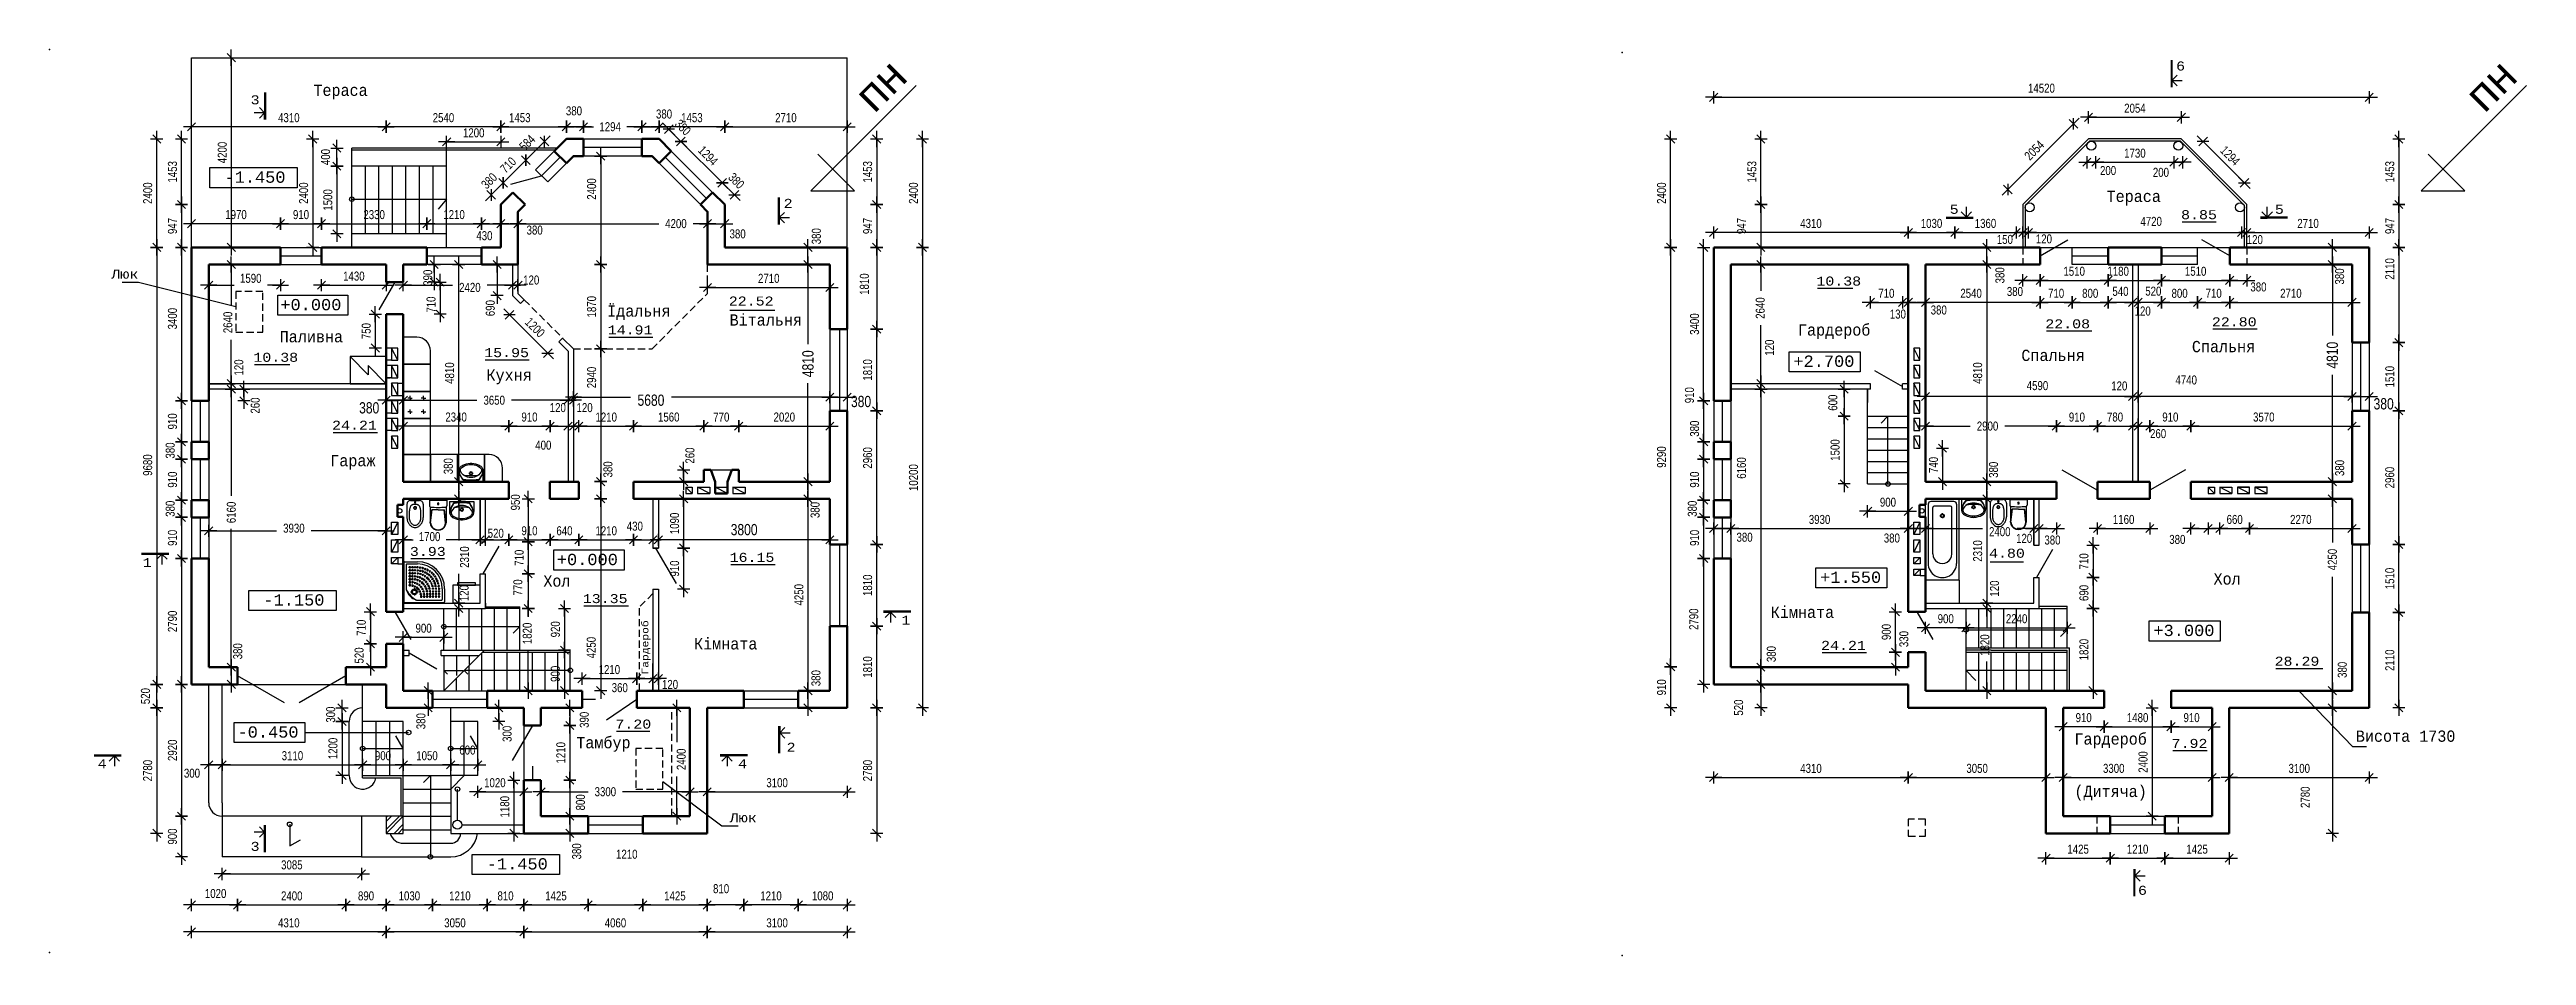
# Model space of a CAD drawing. Extents: x 3578 to 5591, y 95 to 458.
# Drawn here: x 4090 to 4638, y 95 to 296 of the extents above; entities that cross this region are included whole.
import ezdxf

# ---------------------------------------------------------------- set-up
doc = ezdxf.new("R2010")
doc.units = 0
doc.header["$MEASUREMENT"] = 0
doc.linetypes.add('HIDDEN2', pattern=[4.7625, 3.175, -1.5875])
doc.layers.get('0').update_dxf_attribs({"linetype": 'CONTINUOUS'})
doc.layers.get('DEFPOINTS').update_dxf_attribs({"linetype": 'CONTINUOUS'})
for name, color, linetype in [('Chata', 7, 'CONTINUOUS'), ('Furniture & Equipment', 7, 'CONTINUOUS'), ('Furniture___Equipment', 7, 'CONTINUOUS')]:
    doc.layers.add(name, color=color, linetype=linetype)
doc.styles.add('RUSS', font='russ', dxfattribs={"width": 0.8})
doc.styles.get("Standard").update_dxf_attribs({"font": 'cour.ttf'})
doc.dimstyles.new('MAESTRO_STD_1', dxfattribs={"dimtxt": 2.5, "dimasz": 0.09, "dimexe": 0, "dimexo": 0, "dimgap": 1, "dimtad": 1, "dimdec": 0, "dimlfac": 100, "dimzin": 0, "dimdsep": 46, "dimtxsty": 'RUSS', "dimblk": 'A8MITTA', "dimcen": 3, "dimse1": 1, "dimse2": 1, "dimclrd": 6, "dimclrt": 6, "dimadec": 0, "dimazin": 0, "dimtp": 6, "dimtm": 6, "dimtfac": 1, "dimtdec": 0, "dimtofl": 0, "dimtmove": 2, "dimatfit": 3, "dimldrblk": 'A8MITTA', "dimfxl": 1, "dimtolj": 1, "dimtzin": 0, "dimarcsym": 0})
doc.dimstyles.new('Text 2mm', dxfattribs={"dimtxt": 2, "dimasz": 0.09, "dimexe": 0, "dimexo": 0, "dimgap": 1, "dimtad": 1, "dimdec": 0, "dimlfac": 100, "dimzin": 0, "dimdsep": 46, "dimtxsty": 'RUSS', "dimblk": 'A8MITTA', "dimcen": 3, "dimse1": 1, "dimse2": 1, "dimclrd": 6, "dimclrt": 6, "dimadec": 0, "dimazin": 0, "dimtp": 6, "dimtm": 6, "dimtfac": 1, "dimtdec": 0, "dimtofl": 0, "dimtmove": 2, "dimatfit": 3, "dimldrblk": 'A8MITTA', "dimfxl": 1, "dimtolj": 1, "dimtzin": 0, "dimarcsym": 0})

msp = doc.modelspace()

# ---------------------------------------------------------------- texts
at = {"color": 251, "ltscale": 0.01, "width": 0.9}
msp.add_text('-0.450', height=2.5, dxfattribs=at).set_placement((4131.186, 143.335))
at = {"layer": 'Chata'}
for p in [(4272.216, 281.422), (4628.892, 281.422)]:
    msp.add_text('ПН', height=5.5, rotation=45, dxfattribs=at).set_placement(p)
for s, height, width, p in [('6', 2, 0.99, (4560.602, 291.1)), ('3', 2, 0.99, (4134.095, 283.607)), ('Тераса', 2.5, 0.8, (4148.002, 285.473)), ('-1.450', 2.5, 0.9, (4128.295, 266.236)), ('Тераса', 2.5, 0.8, (4545.202, 261.979)), ('2', 2, 0.99, (4252.163, 260.669)), ('5', 2, 0.99, (4510.447, 259.357)), ('8.85', 2, 0.99, (4561.699, 258.16)), ('5', 2, 0.99, (4582.477, 259.357)), ('10.38', 2, 0.99, (4480.916, 243.457)), ('+0.000', 2.5, 0.9, (4140.676, 237.991)), ('Їдальня', 2.5, 0.8, (4213.07, 236.59)), ('22.52', 2, 0.99, (4240.012, 239.037)), ('Вітальня', 2.5, 0.8, (4240.192, 234.59)), ('22.08', 2, 0.99, (4531.62, 233.989)), ('22.80', 2, 0.99, (4568.512, 234.428)), ('Паливна', 2.5, 0.8, (4140.537, 230.893)), ('14.91', 2, 0.99, (4213.195, 232.635)), ('Гардероб', 2.5, 0.8, (4476.848, 232.383)), ('Спальня', 2.5, 0.8, (4564.088, 228.703)), ('10.38', 2, 0.99, (4134.702, 226.574)), ('15.95', 2, 0.99, (4185.839, 227.609)), ('+2.700', 2.5, 0.9, (4475.819, 225.461)), ('Спальня', 2.5, 0.8, (4526.325, 226.755)), ('Кухня', 2.5, 0.8, (4186.346, 222.386)), ('24.21', 2, 0.99, (4152.133, 211.533)), ('Гараж', 2.5, 0.8, (4151.738, 203.44)), ('1', 2, 0.99, (4110.189, 181.104)), ('3.93', 2, 0.99, (4169.375, 183.573)), ('+0.000', 2.5, 0.9, (4201.92, 181.548)), ('16.15', 2, 0.99, (4240.193, 182.267)), ('4.80', 2, 0.99, (4519.156, 183.181)), ('Хол', 2.5, 0.8, (4198.936, 176.773)), ('+1.550', 2.5, 0.9, (4481.737, 177.611)), ('Хол', 2.5, 0.8, (4568.888, 177.24)), ('-1.150', 2.5, 0.9, (4136.925, 172.589)), ('13.35', 2, 0.99, (4207.67, 173.129)), ('1', 2, 0.99, (4278.255, 168.38)), ('Кімната', 2.5, 0.8, (4470.821, 169.856)), ('Кімната', 2.5, 0.8, (4232.322, 162.866)), ('24.21', 2, 0.99, (4481.953, 162.765)), ('+3.000', 2.5, 0.9, (4555.568, 165.836)), ('28.29', 2, 0.99, (4582.411, 159.255)), ('Тамбур', 2.5, 0.8, (4206.232, 140.979)), ('7.20', 2, 0.99, (4214.896, 145.333)), ('Гардероб', 2.5, 0.8, (4538.078, 141.785)), ('7.92', 2, 0.99, (4559.603, 141.057)), ('Висота 1730', 2.5, 0.8, (4600.416, 142.414)), ('4', 2, 0.99, (4100.214, 136.557)), ('4', 2, 0.99, (4242.069, 136.557)), ('2', 2, 0.99, (4252.806, 140.207)), ('(Дитяча)', 2.5, 0.8, (4538.078, 130.178)), ('3', 2, 0.99, (4134.095, 118.245)), ('-1.450', 2.5, 0.9, (4186.4, 114.129)), ('6', 2, 0.99, (4552.159, 108.52))]:
    msp.add_text(s, height=height, dxfattribs=dict(at, width=width)).set_placement(p)
at = {"layer": 'Furniture & Equipment', "color": 1, "linetype": 'Continuous'}
for p in [(4103.218, 244.99), (4240.193, 124.579)]:
    msp.add_text('Люк', height=2, dxfattribs=at).set_placement(p)
msp.add_text('Гардероб', height=1.5, rotation=90, dxfattribs=at).set_placement((4222.207, 157.295))

# ---------------------------------------------------------------- blocks, each defined once
blk = doc.blocks.new('A8MITTA', base_point=(3180, 3140))
for p, q in [((3160, 3140), (3200, 3140)), ((3170, 3130), (3190, 3150)), ((3180, 3155), (3180, 3125))]:
    blk.add_line(p, q)
blk = doc.blocks.new('*D264')
at = {"layer": 'Chata', "color": 6, "lineweight": -2, "ltscale": 0.01, "transparency": 16777216}
for p, q in [((4205.7, 218.76), (4218.25, 218.76)), ((4262.32, 218.76), (4227.3, 218.76))]:
    blk.add_line(p, q, dxfattribs=at)
at = {"layer": 'DEFPOINTS', "color": 0, "ltscale": 0.01, "transparency": 16777216}
for p in [(4205.61, 218.76), (4205.61, 200.03), (4262.41, 200.03)]:
    blk.add_point(p, dxfattribs=at)
at = {"layer": 'Chata', "color": 6, "lineweight": -2, "ltscale": 0.01, "transparency": 16777216, "xscale": 0.09, "yscale": 0.09, "zscale": 0.09, "rotation": 180}
blk.add_blockref('A8MITTA', (4205.61, 218.76), dxfattribs=at)
at = {"layer": 'Chata', "color": 6, "lineweight": -2, "ltscale": 0.01, "transparency": 16777216, "xscale": 0.09, "yscale": 0.09, "zscale": 0.09}
blk.add_blockref('A8MITTA', (4262.41, 218.76), dxfattribs=at)
at = {"layer": 'Chata', "color": 6, "ltscale": 0.01, "transparency": 16777216, "insert": (4222.77, 218.06), "char_height": 2.5, "attachment_point": 5, "style": 'RUSS'}
blk.add_mtext('\\A1;5680', dxfattribs=at)
blk = doc.blocks.new('*D265')
at = {"layer": 'Chata', "color": 6, "lineweight": -2, "ltscale": 0.01, "transparency": 16777216}
for p, q in [((4257.55, 248.04), (4257.55, 230.48)), ((4257.55, 200.12), (4257.55, 221.81))]:
    blk.add_line(p, q, dxfattribs=at)
at = {"layer": 'DEFPOINTS', "color": 0, "ltscale": 0.01, "transparency": 16777216}
for p in [(4257.55, 248.13), (4262.41, 248.13), (4262.41, 200.03)]:
    blk.add_point(p, dxfattribs=at)
at = {"layer": 'Chata', "color": 6, "lineweight": -2, "ltscale": 0.01, "transparency": 16777216, "xscale": 0.09, "yscale": 0.09, "zscale": 0.09}
for p, rotation in [((4257.55, 248.13), 90), ((4257.55, 200.03), 270)]:
    blk.add_blockref('A8MITTA', p, dxfattribs=dict(at, rotation=rotation))
at = {"layer": 'Chata', "color": 6, "ltscale": 0.01, "transparency": 16777216, "insert": (4257.55, 226.15), "char_height": 2.5, "attachment_point": 5, "rotation": 90, "style": 'RUSS'}
blk.add_mtext('\\A1;4810', dxfattribs=at)
blk = doc.blocks.new('*D266')
at = {"layer": 'Chata', "color": 6, "lineweight": -2, "ltscale": 0.01, "transparency": 16777216}
blk.add_line((4262.32, 187.14), (4224.5, 187.14), dxfattribs=at)
at = {"layer": 'DEFPOINTS', "color": 0, "ltscale": 0.01, "transparency": 16777216}
for p in [(4224.41, 187.14), (4224.41, 153.73), (4262.41, 153.73)]:
    blk.add_point(p, dxfattribs=at)
at = {"layer": 'Chata', "color": 6, "lineweight": -2, "ltscale": 0.01, "transparency": 16777216, "xscale": 0.09, "yscale": 0.09, "zscale": 0.09, "rotation": 180}
blk.add_blockref('A8MITTA', (4224.41, 187.14), dxfattribs=at)
at = {"layer": 'Chata', "color": 6, "lineweight": -2, "ltscale": 0.01, "transparency": 16777216, "xscale": 0.09, "yscale": 0.09, "zscale": 0.09}
blk.add_blockref('A8MITTA', (4262.41, 187.14), dxfattribs=at)
at = {"layer": 'Chata', "color": 6, "ltscale": 0.01, "transparency": 16777216, "insert": (4243.41, 189.39), "char_height": 2.5, "attachment_point": 5, "style": 'RUSS'}
blk.add_mtext('\\A1;3800', dxfattribs=at)
blk = doc.blocks.new('*D267')
at = {"layer": 'Chata', "color": 6, "lineweight": -2, "ltscale": 0.01, "transparency": 16777216}
blk.add_line((4262.5, 218.76), (4266.12, 218.76), dxfattribs=at)
at = {"layer": 'DEFPOINTS', "color": 0, "ltscale": 0.01, "transparency": 16777216}
for p in [(4266.21, 218.76), (4262.41, 200.03), (4266.21, 200.03)]:
    blk.add_point(p, dxfattribs=at)
at = {"layer": 'Chata', "color": 6, "lineweight": -2, "ltscale": 0.01, "transparency": 16777216, "xscale": 0.09, "yscale": 0.09, "zscale": 0.09, "rotation": 180}
blk.add_blockref('A8MITTA', (4262.41, 218.76), dxfattribs=at)
at = {"layer": 'Chata', "color": 6, "lineweight": -2, "ltscale": 0.01, "transparency": 16777216, "xscale": 0.09, "yscale": 0.09, "zscale": 0.09}
blk.add_blockref('A8MITTA', (4266.21, 218.76), dxfattribs=at)
at = {"layer": 'Chata', "color": 6, "ltscale": 0.01, "transparency": 16777216, "insert": (4269.31, 217.77), "char_height": 2.5, "attachment_point": 5, "style": 'RUSS'}
blk.add_mtext('\\A1;380', dxfattribs=at)
blk = doc.blocks.new('*D268')
at = {"layer": 'Chata', "color": 6, "lineweight": -2, "ltscale": 0.01, "transparency": 16777216}
blk.add_line((4167.82, 218.06), (4164.2, 218.06), dxfattribs=at)
at = {"layer": 'DEFPOINTS', "color": 0, "ltscale": 0.01, "transparency": 16777216}
for p in [(4164.11, 218.06), (4167.91, 200.03), (4164.11, 149.93)]:
    blk.add_point(p, dxfattribs=at)
at = {"layer": 'Chata', "color": 6, "lineweight": -2, "ltscale": 0.01, "transparency": 16777216, "xscale": 0.09, "yscale": 0.09, "zscale": 0.09, "rotation": 180}
blk.add_blockref('A8MITTA', (4164.11, 218.06), dxfattribs=at)
at = {"layer": 'Chata', "color": 6, "lineweight": -2, "ltscale": 0.01, "transparency": 16777216, "xscale": 0.09, "yscale": 0.09, "zscale": 0.09}
blk.add_blockref('A8MITTA', (4167.91, 218.06), dxfattribs=at)
at = {"layer": 'Chata', "color": 6, "ltscale": 0.01, "transparency": 16777216, "insert": (4160.36, 216.37), "char_height": 2.5, "attachment_point": 5, "style": 'RUSS'}
blk.add_mtext('\\A1;380', dxfattribs=at)
blk = doc.blocks.new('*D269')
at = {"layer": 'Chata', "color": 6, "lineweight": -2, "ltscale": 0.01, "transparency": 16777216}
blk.add_line((4257.55, 196.14), (4257.55, 153.82), dxfattribs=at)
at = {"layer": 'DEFPOINTS', "color": 0, "ltscale": 0.01, "transparency": 16777216}
for p in [(4262.41, 196.23), (4257.55, 153.73), (4262.41, 153.73)]:
    blk.add_point(p, dxfattribs=at)
at = {"layer": 'Chata', "color": 6, "lineweight": -2, "ltscale": 0.01, "transparency": 16777216, "xscale": 0.09, "yscale": 0.09, "zscale": 0.09}
for p, rotation in [((4257.55, 196.23), 90), ((4257.55, 153.73), 270)]:
    blk.add_blockref('A8MITTA', p, dxfattribs=dict(at, rotation=rotation))
at = {"layer": 'Chata', "color": 6, "ltscale": 0.01, "transparency": 16777216, "insert": (4255.55, 174.98), "char_height": 2, "attachment_point": 5, "rotation": 90, "style": 'RUSS'}
blk.add_mtext('\\A1;4250', dxfattribs=at)
blk = doc.blocks.new('*D270')
at = {"layer": 'Chata', "color": 6, "lineweight": -2, "ltscale": 0.01, "transparency": 16777216}
blk.add_line((4272.77, 149.84), (4272.77, 122.22), dxfattribs=at)
at = {"layer": 'DEFPOINTS', "color": 0, "ltscale": 0.01, "transparency": 16777216}
for p in [(4235.21, 149.93), (4235.21, 122.13), (4272.77, 122.13)]:
    blk.add_point(p, dxfattribs=at)
at = {"layer": 'Chata', "color": 6, "lineweight": -2, "ltscale": 0.01, "transparency": 16777216, "xscale": 0.09, "yscale": 0.09, "zscale": 0.09}
for p, rotation in [((4272.77, 149.93), 90), ((4272.77, 122.13), 270)]:
    blk.add_blockref('A8MITTA', p, dxfattribs=dict(at, rotation=rotation))
at = {"layer": 'Chata', "color": 6, "ltscale": 0.01, "transparency": 16777216, "insert": (4270.77, 136.03), "char_height": 2, "attachment_point": 5, "rotation": 90, "style": 'RUSS'}
blk.add_mtext('\\A1;2780', dxfattribs=at)
blk = doc.blocks.new('*D271')
at = {"layer": 'Chata', "color": 6, "lineweight": -2, "ltscale": 0.01, "transparency": 16777216}
blk.add_line((4131.3, 106.27), (4155.12, 106.27), dxfattribs=at)
at = {"layer": 'DEFPOINTS', "color": 0, "ltscale": 0.01, "transparency": 16777216}
for p in [(4131.21, 155.13), (4155.21, 155.13), (4155.21, 106.27)]:
    blk.add_point(p, dxfattribs=at)
at = {"layer": 'Chata', "color": 6, "lineweight": -2, "ltscale": 0.01, "transparency": 16777216, "xscale": 0.09, "yscale": 0.09, "zscale": 0.09, "rotation": 180}
blk.add_blockref('A8MITTA', (4131.21, 106.27), dxfattribs=at)
at = {"layer": 'Chata', "color": 6, "lineweight": -2, "ltscale": 0.01, "transparency": 16777216, "xscale": 0.09, "yscale": 0.09, "zscale": 0.09}
blk.add_blockref('A8MITTA', (4155.21, 106.27), dxfattribs=at)
at = {"layer": 'Chata', "color": 6, "ltscale": 0.01, "transparency": 16777216, "insert": (4143.21, 108.27), "char_height": 2, "attachment_point": 5, "style": 'RUSS'}
blk.add_mtext('\\A1;2400', dxfattribs=at)
blk = doc.blocks.new('*D272')
at = {"layer": 'Chata', "color": 6, "lineweight": -2, "ltscale": 0.01, "transparency": 16777216}
blk.add_line((4131.12, 106.27), (4121.1, 106.27), dxfattribs=at)
at = {"layer": 'DEFPOINTS', "color": 0, "ltscale": 0.01, "transparency": 16777216}
for p in [(4121.01, 155.13), (4131.21, 155.13), (4121.01, 106.27)]:
    blk.add_point(p, dxfattribs=at)
at = {"layer": 'Chata', "color": 6, "lineweight": -2, "ltscale": 0.01, "transparency": 16777216, "xscale": 0.09, "yscale": 0.09, "zscale": 0.09, "rotation": 180}
blk.add_blockref('A8MITTA', (4121.01, 106.27), dxfattribs=at)
at = {"layer": 'Chata', "color": 6, "lineweight": -2, "ltscale": 0.01, "transparency": 16777216, "xscale": 0.09, "yscale": 0.09, "zscale": 0.09}
blk.add_blockref('A8MITTA', (4131.21, 106.27), dxfattribs=at)
at = {"layer": 'Chata', "color": 6, "ltscale": 0.01, "transparency": 16777216, "insert": (4126.34, 108.8), "char_height": 2, "attachment_point": 5, "style": 'RUSS'}
blk.add_mtext('\\A1;1020', dxfattribs=at)
blk = doc.blocks.new('*D273')
at = {"layer": 'Chata', "color": 6, "lineweight": -2, "ltscale": 0.01, "transparency": 16777216}
blk.add_line((4155.3, 106.27), (4164.02, 106.27), dxfattribs=at)
at = {"layer": 'DEFPOINTS', "color": 0, "ltscale": 0.01, "transparency": 16777216}
for p in [(4155.21, 155.13), (4164.11, 155.13), (4164.11, 106.27)]:
    blk.add_point(p, dxfattribs=at)
at = {"layer": 'Chata', "color": 6, "lineweight": -2, "ltscale": 0.01, "transparency": 16777216, "xscale": 0.09, "yscale": 0.09, "zscale": 0.09, "rotation": 180}
blk.add_blockref('A8MITTA', (4155.21, 106.27), dxfattribs=at)
at = {"layer": 'Chata', "color": 6, "lineweight": -2, "ltscale": 0.01, "transparency": 16777216, "xscale": 0.09, "yscale": 0.09, "zscale": 0.09}
blk.add_blockref('A8MITTA', (4164.11, 106.27), dxfattribs=at)
at = {"layer": 'Chata', "color": 6, "ltscale": 0.01, "transparency": 16777216, "insert": (4159.66, 108.27), "char_height": 2, "attachment_point": 5, "style": 'RUSS'}
blk.add_mtext('\\A1;890', dxfattribs=at)
blk = doc.blocks.new('*D274')
at = {"layer": 'Chata', "color": 6, "lineweight": -2, "ltscale": 0.01, "transparency": 16777216}
for p, q in [((4129.82, 220.44), (4129.82, 196.89)), ((4129.82, 159.02), (4129.82, 189.56))]:
    blk.add_line(p, q, dxfattribs=at)
at = {"layer": 'DEFPOINTS', "color": 0, "ltscale": 0.01, "transparency": 16777216}
for p in [(4124.81, 220.53), (4124.81, 158.93), (4129.82, 158.93)]:
    blk.add_point(p, dxfattribs=at)
at = {"layer": 'Chata', "color": 6, "lineweight": -2, "ltscale": 0.01, "transparency": 16777216, "xscale": 0.09, "yscale": 0.09, "zscale": 0.09}
for p, rotation in [((4129.82, 220.53), 90), ((4129.82, 158.93), 270)]:
    blk.add_blockref('A8MITTA', p, dxfattribs=dict(at, rotation=rotation))
at = {"layer": 'Chata', "color": 6, "ltscale": 0.01, "transparency": 16777216, "insert": (4129.82, 193.22), "char_height": 2, "attachment_point": 5, "rotation": 90, "style": 'RUSS'}
blk.add_mtext('\\A1;6160', dxfattribs=at)
blk = doc.blocks.new('*D275')
at = {"layer": 'Chata', "color": 6, "lineweight": -2, "ltscale": 0.01, "transparency": 16777216}
for p, q in [((4124.9, 189.14), (4139.86, 189.14)), ((4164.02, 189.14), (4147.5, 189.14))]:
    blk.add_line(p, q, dxfattribs=at)
at = {"layer": 'DEFPOINTS', "color": 0, "ltscale": 0.01, "transparency": 16777216}
for p in [(4124.81, 189.14), (4124.81, 158.93), (4164.11, 158.93)]:
    blk.add_point(p, dxfattribs=at)
at = {"layer": 'Chata', "color": 6, "lineweight": -2, "ltscale": 0.01, "transparency": 16777216, "xscale": 0.09, "yscale": 0.09, "zscale": 0.09, "rotation": 180}
blk.add_blockref('A8MITTA', (4124.81, 189.14), dxfattribs=at)
at = {"layer": 'Chata', "color": 6, "lineweight": -2, "ltscale": 0.01, "transparency": 16777216, "xscale": 0.09, "yscale": 0.09, "zscale": 0.09}
blk.add_blockref('A8MITTA', (4164.11, 189.14), dxfattribs=at)
at = {"layer": 'Chata', "color": 6, "ltscale": 0.01, "transparency": 16777216, "insert": (4143.68, 189.72), "char_height": 2, "attachment_point": 5, "style": 'RUSS'}
blk.add_mtext('\\A1;3930', dxfattribs=at)
blk = doc.blocks.new('*D276')
at = {"layer": 'Chata', "color": 6, "lineweight": -2, "ltscale": 0.01, "transparency": 16777216}
blk.add_line((4230.01, 196.14), (4230.01, 185.42), dxfattribs=at)
at = {"layer": 'DEFPOINTS', "color": 0, "ltscale": 0.01, "transparency": 16777216}
for p in [(4224.41, 196.23), (4224.41, 185.33), (4230.01, 185.33)]:
    blk.add_point(p, dxfattribs=at)
at = {"layer": 'Chata', "color": 6, "lineweight": -2, "ltscale": 0.01, "transparency": 16777216, "xscale": 0.09, "yscale": 0.09, "zscale": 0.09}
for p, rotation in [((4230.01, 196.23), 90), ((4230.01, 185.33), 270)]:
    blk.add_blockref('A8MITTA', p, dxfattribs=dict(at, rotation=rotation))
at = {"layer": 'Chata', "color": 6, "ltscale": 0.01, "transparency": 16777216, "insert": (4228.01, 190.78), "char_height": 2, "attachment_point": 5, "rotation": 90, "style": 'RUSS'}
blk.add_mtext('\\A1;1090', dxfattribs=at)
blk = doc.blocks.new('*D277')
at = {"layer": 'Chata', "color": 6, "lineweight": -2, "ltscale": 0.01, "transparency": 16777216}
blk.add_line((4230.01, 185.24), (4230.01, 176.32), dxfattribs=at)
at = {"layer": 'DEFPOINTS', "color": 0, "ltscale": 0.01, "transparency": 16777216}
for p in [(4224.41, 185.33), (4224.41, 176.23), (4230.01, 176.23)]:
    blk.add_point(p, dxfattribs=at)
at = {"layer": 'Chata', "color": 6, "lineweight": -2, "ltscale": 0.01, "transparency": 16777216, "xscale": 0.09, "yscale": 0.09, "zscale": 0.09}
for p, rotation in [((4230.01, 185.33), 90), ((4230.01, 176.23), 270)]:
    blk.add_blockref('A8MITTA', p, dxfattribs=dict(at, rotation=rotation))
at = {"layer": 'Chata', "color": 6, "ltscale": 0.01, "transparency": 16777216, "insert": (4228.01, 180.78), "char_height": 2, "attachment_point": 5, "rotation": 90, "style": 'RUSS'}
blk.add_mtext('\\A1;910', dxfattribs=at)
blk = doc.blocks.new('*D278')
at = {"layer": 'Chata', "color": 6, "lineweight": -2, "ltscale": 0.01, "transparency": 16777216}
blk.add_line((4191.4, 212.33), (4200.32, 212.33), dxfattribs=at)
at = {"layer": 'DEFPOINTS', "color": 0, "ltscale": 0.01, "transparency": 16777216}
for p in [(4200.41, 212.33), (4191.31, 196.23), (4200.41, 196.23)]:
    blk.add_point(p, dxfattribs=at)
at = {"layer": 'Chata', "color": 6, "lineweight": -2, "ltscale": 0.01, "transparency": 16777216, "xscale": 0.09, "yscale": 0.09, "zscale": 0.09, "rotation": 180}
blk.add_blockref('A8MITTA', (4191.31, 212.33), dxfattribs=at)
at = {"layer": 'Chata', "color": 6, "lineweight": -2, "ltscale": 0.01, "transparency": 16777216, "xscale": 0.09, "yscale": 0.09, "zscale": 0.09}
blk.add_blockref('A8MITTA', (4200.41, 212.33), dxfattribs=at)
at = {"layer": 'Chata', "color": 6, "ltscale": 0.01, "transparency": 16777216, "insert": (4195.86, 214.33), "char_height": 2, "attachment_point": 5, "style": 'RUSS'}
blk.add_mtext('\\A1;910', dxfattribs=at)
blk = doc.blocks.new('*D279')
at = {"layer": 'Chata', "color": 6, "lineweight": -2, "ltscale": 0.01, "transparency": 16777216}
for p, q in [((4198.5, 131.34), (4208.85, 131.34)), ((4231.32, 131.34), (4216.49, 131.34))]:
    blk.add_line(p, q, dxfattribs=at)
at = {"layer": 'DEFPOINTS', "color": 0, "ltscale": 0.01, "transparency": 16777216}
for p in [(4231.41, 131.34), (4198.41, 125.96), (4231.41, 125.96)]:
    blk.add_point(p, dxfattribs=at)
at = {"layer": 'Chata', "color": 6, "lineweight": -2, "ltscale": 0.01, "transparency": 16777216, "xscale": 0.09, "yscale": 0.09, "zscale": 0.09, "rotation": 180}
blk.add_blockref('A8MITTA', (4198.41, 131.34), dxfattribs=at)
at = {"layer": 'Chata', "color": 6, "lineweight": -2, "ltscale": 0.01, "transparency": 16777216, "xscale": 0.09, "yscale": 0.09, "zscale": 0.09}
blk.add_blockref('A8MITTA', (4231.41, 131.34), dxfattribs=at)
at = {"layer": 'Chata', "color": 6, "ltscale": 0.01, "transparency": 16777216, "insert": (4212.67, 131.34), "char_height": 2, "attachment_point": 5, "style": 'RUSS'}
blk.add_mtext('\\A1;3300', dxfattribs=at)
blk = doc.blocks.new('*D280')
at = {"layer": 'Chata', "color": 6, "lineweight": -2, "ltscale": 0.01, "transparency": 16777216}
blk.add_line((4208.95, 106.27), (4220.87, 106.27), dxfattribs=at)
at = {"layer": 'DEFPOINTS', "color": 0, "ltscale": 0.01, "transparency": 16777216}
for p in [(4208.86, 122.13), (4220.96, 122.13), (4220.96, 106.27)]:
    blk.add_point(p, dxfattribs=at)
at = {"layer": 'Chata', "color": 6, "lineweight": -2, "ltscale": 0.01, "transparency": 16777216, "xscale": 0.09, "yscale": 0.09, "zscale": 0.09, "rotation": 180}
blk.add_blockref('A8MITTA', (4208.86, 106.27), dxfattribs=at)
at = {"layer": 'Chata', "color": 6, "lineweight": -2, "ltscale": 0.01, "transparency": 16777216, "xscale": 0.09, "yscale": 0.09, "zscale": 0.09}
blk.add_blockref('A8MITTA', (4220.96, 106.27), dxfattribs=at)
at = {"layer": 'Chata', "color": 6, "ltscale": 0.01, "transparency": 16777216, "insert": (4217.42, 117.5), "char_height": 2, "attachment_point": 5, "style": 'RUSS'}
blk.add_mtext('\\A1;1210', dxfattribs=at)
blk = doc.blocks.new('*D281')
at = {"layer": 'Chata', "color": 6, "lineweight": -2, "ltscale": 0.01, "transparency": 16777216}
blk.add_line((4194.7, 106.27), (4208.77, 106.27), dxfattribs=at)
at = {"layer": 'DEFPOINTS', "color": 0, "ltscale": 0.01, "transparency": 16777216}
for p in [(4194.61, 122.13), (4208.86, 122.13), (4208.86, 106.27)]:
    blk.add_point(p, dxfattribs=at)
at = {"layer": 'Chata', "color": 6, "lineweight": -2, "ltscale": 0.01, "transparency": 16777216, "xscale": 0.09, "yscale": 0.09, "zscale": 0.09, "rotation": 180}
blk.add_blockref('A8MITTA', (4194.61, 106.27), dxfattribs=at)
at = {"layer": 'Chata', "color": 6, "lineweight": -2, "ltscale": 0.01, "transparency": 16777216, "xscale": 0.09, "yscale": 0.09, "zscale": 0.09}
blk.add_blockref('A8MITTA', (4208.86, 106.27), dxfattribs=at)
at = {"layer": 'Chata', "color": 6, "ltscale": 0.01, "transparency": 16777216, "insert": (4201.73, 108.27), "char_height": 2, "attachment_point": 5, "style": 'RUSS'}
blk.add_mtext('\\A1;1425', dxfattribs=at)
blk = doc.blocks.new('*D282')
at = {"layer": 'Chata', "color": 6, "lineweight": -2, "ltscale": 0.01, "transparency": 16777216}
blk.add_line((4221.05, 106.27), (4235.12, 106.27), dxfattribs=at)
at = {"layer": 'DEFPOINTS', "color": 0, "ltscale": 0.01, "transparency": 16777216}
for p in [(4220.96, 122.13), (4235.21, 122.13), (4235.21, 106.27)]:
    blk.add_point(p, dxfattribs=at)
at = {"layer": 'Chata', "color": 6, "lineweight": -2, "ltscale": 0.01, "transparency": 16777216, "xscale": 0.09, "yscale": 0.09, "zscale": 0.09, "rotation": 180}
blk.add_blockref('A8MITTA', (4220.96, 106.27), dxfattribs=at)
at = {"layer": 'Chata', "color": 6, "lineweight": -2, "ltscale": 0.01, "transparency": 16777216, "xscale": 0.09, "yscale": 0.09, "zscale": 0.09}
blk.add_blockref('A8MITTA', (4235.21, 106.27), dxfattribs=at)
at = {"layer": 'Chata', "color": 6, "ltscale": 0.01, "transparency": 16777216, "insert": (4228.08, 108.27), "char_height": 2, "attachment_point": 5, "style": 'RUSS'}
blk.add_mtext('\\A1;1425', dxfattribs=at)
blk = doc.blocks.new('*D283')
at = {"layer": 'Chata', "color": 6, "lineweight": -2, "ltscale": 0.01, "transparency": 16777216}
blk.add_line((4194.7, 100.3), (4235.12, 100.3), dxfattribs=at)
at = {"layer": 'DEFPOINTS', "color": 0, "ltscale": 0.01, "transparency": 16777216}
for p in [(4194.61, 122.13), (4235.21, 122.13), (4235.21, 100.3)]:
    blk.add_point(p, dxfattribs=at)
at = {"layer": 'Chata', "color": 6, "lineweight": -2, "ltscale": 0.01, "transparency": 16777216, "xscale": 0.09, "yscale": 0.09, "zscale": 0.09, "rotation": 180}
blk.add_blockref('A8MITTA', (4194.61, 100.3), dxfattribs=at)
at = {"layer": 'Chata', "color": 6, "lineweight": -2, "ltscale": 0.01, "transparency": 16777216, "xscale": 0.09, "yscale": 0.09, "zscale": 0.09}
blk.add_blockref('A8MITTA', (4235.21, 100.3), dxfattribs=at)
at = {"layer": 'Chata', "color": 6, "ltscale": 0.01, "transparency": 16777216, "insert": (4214.91, 102.3), "char_height": 2, "attachment_point": 5, "style": 'RUSS'}
blk.add_mtext('\\A1;4060', dxfattribs=at)
blk = doc.blocks.new('*D284')
at = {"layer": 'Chata', "color": 6, "lineweight": -2, "ltscale": 0.01, "transparency": 16777216}
blk.add_line((4272.77, 150.02), (4272.77, 167.94), dxfattribs=at)
at = {"layer": 'DEFPOINTS', "color": 0, "ltscale": 0.01, "transparency": 16777216}
for p in [(4266.21, 168.03), (4272.77, 168.03), (4266.21, 149.93)]:
    blk.add_point(p, dxfattribs=at)
at = {"layer": 'Chata', "color": 6, "lineweight": -2, "ltscale": 0.01, "transparency": 16777216, "xscale": 0.09, "yscale": 0.09, "zscale": 0.09}
for p, rotation in [((4272.77, 168.03), 90), ((4272.77, 149.93), 270)]:
    blk.add_blockref('A8MITTA', p, dxfattribs=dict(at, rotation=rotation))
at = {"layer": 'Chata', "color": 6, "ltscale": 0.01, "transparency": 16777216, "insert": (4270.77, 158.98), "char_height": 2, "attachment_point": 5, "rotation": 90, "style": 'RUSS'}
blk.add_mtext('\\A1;1810', dxfattribs=at)
blk = doc.blocks.new('*D285')
at = {"layer": 'Chata', "color": 6, "lineweight": -2, "ltscale": 0.01, "transparency": 16777216}
blk.add_line((4272.77, 168.12), (4272.77, 186.04), dxfattribs=at)
at = {"layer": 'DEFPOINTS', "color": 0, "ltscale": 0.01, "transparency": 16777216}
for p in [(4266.21, 186.13), (4272.77, 186.13), (4266.21, 168.03)]:
    blk.add_point(p, dxfattribs=at)
at = {"layer": 'Chata', "color": 6, "lineweight": -2, "ltscale": 0.01, "transparency": 16777216, "xscale": 0.09, "yscale": 0.09, "zscale": 0.09}
for p, rotation in [((4272.77, 186.13), 90), ((4272.77, 168.03), 270)]:
    blk.add_blockref('A8MITTA', p, dxfattribs=dict(at, rotation=rotation))
at = {"layer": 'Chata', "color": 6, "ltscale": 0.01, "transparency": 16777216, "insert": (4270.77, 177.08), "char_height": 2, "attachment_point": 5, "rotation": 90, "style": 'RUSS'}
blk.add_mtext('\\A1;1810', dxfattribs=at)
blk = doc.blocks.new('*D286')
at = {"layer": 'Chata', "color": 6, "lineweight": -2, "ltscale": 0.01, "transparency": 16777216}
blk.add_line((4272.77, 186.22), (4272.77, 215.64), dxfattribs=at)
at = {"layer": 'DEFPOINTS', "color": 0, "ltscale": 0.01, "transparency": 16777216}
for p in [(4266.21, 215.73), (4272.77, 215.73), (4266.21, 186.13)]:
    blk.add_point(p, dxfattribs=at)
at = {"layer": 'Chata', "color": 6, "lineweight": -2, "ltscale": 0.01, "transparency": 16777216, "xscale": 0.09, "yscale": 0.09, "zscale": 0.09}
for p, rotation in [((4272.77, 215.73), 90), ((4272.77, 186.13), 270)]:
    blk.add_blockref('A8MITTA', p, dxfattribs=dict(at, rotation=rotation))
at = {"layer": 'Chata', "color": 6, "ltscale": 0.01, "transparency": 16777216, "insert": (4270.77, 205.29), "char_height": 2, "attachment_point": 5, "rotation": 90, "style": 'RUSS'}
blk.add_mtext('\\A1;2960', dxfattribs=at)
blk = doc.blocks.new('*D287')
at = {"layer": 'Chata', "color": 6, "lineweight": -2, "ltscale": 0.01, "transparency": 16777216}
blk.add_line((4272.77, 215.82), (4272.77, 233.74), dxfattribs=at)
at = {"layer": 'DEFPOINTS', "color": 0, "ltscale": 0.01, "transparency": 16777216}
for p in [(4266.21, 233.83), (4272.77, 233.83), (4266.21, 215.73)]:
    blk.add_point(p, dxfattribs=at)
at = {"layer": 'Chata', "color": 6, "lineweight": -2, "ltscale": 0.01, "transparency": 16777216, "xscale": 0.09, "yscale": 0.09, "zscale": 0.09}
for p, rotation in [((4272.77, 233.83), 90), ((4272.77, 215.73), 270)]:
    blk.add_blockref('A8MITTA', p, dxfattribs=dict(at, rotation=rotation))
at = {"layer": 'Chata', "color": 6, "ltscale": 0.01, "transparency": 16777216, "insert": (4270.77, 224.78), "char_height": 2, "attachment_point": 5, "rotation": 90, "style": 'RUSS'}
blk.add_mtext('\\A1;1810', dxfattribs=at)
blk = doc.blocks.new('*D288')
at = {"layer": 'Chata', "color": 6, "lineweight": -2, "ltscale": 0.01, "transparency": 16777216}
blk.add_line((4272.77, 251.84), (4272.77, 233.92), dxfattribs=at)
at = {"layer": 'DEFPOINTS', "color": 0, "ltscale": 0.01, "transparency": 16777216}
for p in [(4266.21, 251.93), (4266.21, 233.83), (4272.77, 233.83)]:
    blk.add_point(p, dxfattribs=at)
at = {"layer": 'Chata', "color": 6, "lineweight": -2, "ltscale": 0.01, "transparency": 16777216, "xscale": 0.09, "yscale": 0.09, "zscale": 0.09}
for p, rotation in [((4272.77, 251.93), 90), ((4272.77, 233.83), 270)]:
    blk.add_blockref('A8MITTA', p, dxfattribs=dict(at, rotation=rotation))
at = {"layer": 'Chata', "color": 6, "ltscale": 0.01, "transparency": 16777216, "insert": (4270.05, 243.78), "char_height": 2, "attachment_point": 5, "rotation": 90, "style": 'RUSS'}
blk.add_mtext('\\A1;1810', dxfattribs=at)
blk = doc.blocks.new('*D289')
at = {"layer": 'Chata', "color": 6, "lineweight": -2, "ltscale": 0.01, "transparency": 16777216}
for p, q in [((4180.19, 196.14), (4180.19, 186.99)), ((4180.19, 173.22), (4180.19, 179.65))]:
    blk.add_line(p, q, dxfattribs=at)
at = {"layer": 'DEFPOINTS', "color": 0, "ltscale": 0.01, "transparency": 16777216}
for p in [(4167.91, 196.23), (4167.91, 173.13), (4180.19, 173.13)]:
    blk.add_point(p, dxfattribs=at)
at = {"layer": 'Chata', "color": 6, "lineweight": -2, "ltscale": 0.01, "transparency": 16777216, "xscale": 0.09, "yscale": 0.09, "zscale": 0.09}
for p, rotation in [((4180.19, 196.23), 90), ((4180.19, 173.13), 270)]:
    blk.add_blockref('A8MITTA', p, dxfattribs=dict(at, rotation=rotation))
at = {"layer": 'Chata', "color": 6, "ltscale": 0.01, "transparency": 16777216, "insert": (4181.49, 183.32), "char_height": 2, "attachment_point": 5, "rotation": 90, "style": 'RUSS'}
blk.add_mtext('\\A1;2310', dxfattribs=at)
blk = doc.blocks.new('*D290')
at = {"layer": 'Chata', "color": 6, "lineweight": -2, "ltscale": 0.01, "transparency": 16777216}
for p, q in [((4180.19, 173.22), (4180.19, 173.31)), ((4180.19, 171.84), (4180.19, 171.75))]:
    blk.add_line(p, q, dxfattribs=at)
at = {"layer": 'DEFPOINTS', "color": 0, "ltscale": 0.01, "transparency": 16777216}
for p in [(4180.19, 171.93), (4184.91, 173.13), (4186.11, 171.93)]:
    blk.add_point(p, dxfattribs=at)
at = {"layer": 'Chata', "color": 6, "lineweight": -2, "ltscale": 0.01, "transparency": 16777216, "xscale": 0.09, "yscale": 0.09, "zscale": 0.09}
for p, rotation in [((4180.19, 173.13), 270), ((4180.19, 171.93), 90)]:
    blk.add_blockref('A8MITTA', p, dxfattribs=dict(at, rotation=rotation))
at = {"layer": 'Chata', "color": 6, "ltscale": 0.01, "transparency": 16777216, "insert": (4181.4, 175.34), "char_height": 2, "attachment_point": 5, "rotation": 90, "style": 'RUSS'}
blk.add_mtext('\\A1;120', dxfattribs=at)
blk = doc.blocks.new('*D291')
at = {"layer": 'Chata', "color": 6, "lineweight": -2, "ltscale": 0.01, "transparency": 16777216}
for p, q in [((4168, 187.14), (4170.08, 187.14)), ((4184.82, 187.14), (4177.41, 187.14))]:
    blk.add_line(p, q, dxfattribs=at)
at = {"layer": 'DEFPOINTS', "color": 0, "ltscale": 0.01, "transparency": 16777216}
for p in [(4184.91, 187.14), (4167.91, 173.13), (4184.91, 173.13)]:
    blk.add_point(p, dxfattribs=at)
at = {"layer": 'Chata', "color": 6, "lineweight": -2, "ltscale": 0.01, "transparency": 16777216, "xscale": 0.09, "yscale": 0.09, "zscale": 0.09, "rotation": 180}
blk.add_blockref('A8MITTA', (4167.91, 187.14), dxfattribs=at)
at = {"layer": 'Chata', "color": 6, "lineweight": -2, "ltscale": 0.01, "transparency": 16777216, "xscale": 0.09, "yscale": 0.09, "zscale": 0.09}
blk.add_blockref('A8MITTA', (4184.91, 187.14), dxfattribs=at)
at = {"layer": 'Chata', "color": 6, "ltscale": 0.01, "transparency": 16777216, "insert": (4173.74, 187.85), "char_height": 2, "attachment_point": 5, "style": 'RUSS'}
blk.add_mtext('\\A1;1700', dxfattribs=at)
blk = doc.blocks.new('*D292')
at = {"layer": 'Chata', "color": 6, "lineweight": -2, "ltscale": 0.01, "transparency": 16777216}
blk.add_line((4235.3, 100.3), (4266.12, 100.3), dxfattribs=at)
at = {"layer": 'DEFPOINTS', "color": 0, "ltscale": 0.01, "transparency": 16777216}
for p in [(4266.21, 149.93), (4235.21, 122.13), (4266.21, 100.3)]:
    blk.add_point(p, dxfattribs=at)
at = {"layer": 'Chata', "color": 6, "lineweight": -2, "ltscale": 0.01, "transparency": 16777216, "xscale": 0.09, "yscale": 0.09, "zscale": 0.09, "rotation": 180}
blk.add_blockref('A8MITTA', (4235.21, 100.3), dxfattribs=at)
at = {"layer": 'Chata', "color": 6, "lineweight": -2, "ltscale": 0.01, "transparency": 16777216, "xscale": 0.09, "yscale": 0.09, "zscale": 0.09}
blk.add_blockref('A8MITTA', (4266.21, 100.3), dxfattribs=at)
at = {"layer": 'Chata', "color": 6, "ltscale": 0.01, "transparency": 16777216, "insert": (4250.71, 102.3), "char_height": 2, "attachment_point": 5, "style": 'RUSS'}
blk.add_mtext('\\A1;3100', dxfattribs=at)
blk = doc.blocks.new('*D293')
at = {"layer": 'Chata', "color": 6, "lineweight": -2, "ltscale": 0.01, "transparency": 16777216}
blk.add_line((4164.02, 100.3), (4121.1, 100.3), dxfattribs=at)
at = {"layer": 'DEFPOINTS', "color": 0, "ltscale": 0.01, "transparency": 16777216}
for p in [(4121.01, 155.13), (4164.11, 149.93), (4121.01, 100.3)]:
    blk.add_point(p, dxfattribs=at)
at = {"layer": 'Chata', "color": 6, "lineweight": -2, "ltscale": 0.01, "transparency": 16777216, "xscale": 0.09, "yscale": 0.09, "zscale": 0.09, "rotation": 180}
blk.add_blockref('A8MITTA', (4121.01, 100.3), dxfattribs=at)
at = {"layer": 'Chata', "color": 6, "lineweight": -2, "ltscale": 0.01, "transparency": 16777216, "xscale": 0.09, "yscale": 0.09, "zscale": 0.09}
blk.add_blockref('A8MITTA', (4164.11, 100.3), dxfattribs=at)
at = {"layer": 'Chata', "color": 6, "ltscale": 0.01, "transparency": 16777216, "insert": (4142.56, 102.3), "char_height": 2, "attachment_point": 5, "style": 'RUSS'}
blk.add_mtext('\\A1;4310', dxfattribs=at)
blk = doc.blocks.new('*D294')
at = {"layer": 'Chata', "color": 6, "lineweight": -2, "ltscale": 0.01, "transparency": 16777216}
blk.add_line((4235.4, 243.05), (4262.32, 243.05), dxfattribs=at)
at = {"layer": 'DEFPOINTS', "color": 0, "ltscale": 0.01, "transparency": 16777216}
for p in [(4235.31, 248.13), (4262.41, 248.13), (4262.41, 243.05)]:
    blk.add_point(p, dxfattribs=at)
at = {"layer": 'Chata', "color": 6, "lineweight": -2, "ltscale": 0.01, "transparency": 16777216, "xscale": 0.09, "yscale": 0.09, "zscale": 0.09, "rotation": 180}
blk.add_blockref('A8MITTA', (4235.31, 243.05), dxfattribs=at)
at = {"layer": 'Chata', "color": 6, "lineweight": -2, "ltscale": 0.01, "transparency": 16777216, "xscale": 0.09, "yscale": 0.09, "zscale": 0.09}
blk.add_blockref('A8MITTA', (4262.41, 243.05), dxfattribs=at)
at = {"layer": 'Chata', "color": 6, "ltscale": 0.01, "transparency": 16777216, "insert": (4248.86, 245.05), "char_height": 2, "attachment_point": 5, "style": 'RUSS'}
blk.add_mtext('\\A1;2710', dxfattribs=at)
blk = doc.blocks.new('Shower Tray Corner Symb_27')
at = {"layer": 'Furniture___Equipment', "color": 8, "linetype": 'Continuous'}
for p, q in [((0, 0.89), (0, 0.01)), ((0.89, 0.9), (0.01, 0.9)), ((0.05, 0.61), (0.05, 0.06)), ((0.205, 0.67), (0.148, 0.67)), ((0.23, 0.533), (0.222, 0.551)), ((0.223, 0.555), (0.241, 0.563)), ((0.23, 0.752), (0.23, 0.695)), ((0.23, 0.645), (0.23, 0.588)), ((0.254, 0.544), (0.245, 0.562)), ((0.312, 0.67), (0.255, 0.67)), ((0.283, 0.561), (0.271, 0.577)), ((0.287, 0.593), (0.272, 0.581)), ((0.303, 0.572), (0.287, 0.56)), ((0.84, 0.85), (0.29, 0.85)), ((0.304, 0.577), (0.292, 0.593)), ((0.307, 0.613), (0.319, 0.628)), ((0.323, 0.596), (0.307, 0.608)), ((0.339, 0.617), (0.323, 0.629)), ((0.328, 0.597), (0.34, 0.613)), ((0.344, 0.676), (0.336, 0.658)), ((0.355, 0.645), (0.337, 0.654)), ((0.366, 0.669), (0.348, 0.677)), ((0.361, 0.727), (0.356, 0.708)), ((0.377, 0.699), (0.358, 0.704)), ((0.368, 0.665), (0.359, 0.647)), ((0.362, 0.557), (0.374, 0.573)), ((0.379, 0.541), (0.363, 0.553)), ((0.384, 0.724), (0.364, 0.729)), ((0.367, 0.76), (0.367, 0.78)), ((0.37, 0.783), (0.39, 0.783)), ((0.37, 0.757), (0.39, 0.757)), ((0.394, 0.562), (0.379, 0.574)), ((0.386, 0.721), (0.381, 0.701)), ((0.383, 0.541), (0.395, 0.557)), ((0.393, 0.76), (0.393, 0.78)), ((0.402, 0.62), (0.393, 0.603)), ((0.412, 0.589), (0.394, 0.598)), ((0.424, 0.612), (0.406, 0.622)), ((0.421, 0.671), (0.415, 0.652)), ((0.425, 0.608), (0.416, 0.591)), ((0.436, 0.642), (0.417, 0.649)), ((0.444, 0.667), (0.425, 0.673)), ((0.432, 0.725), (0.429, 0.705)), ((0.451, 0.699), (0.432, 0.702)), ((0.434, 0.76), (0.434, 0.78)), ((0.455, 0.725), (0.435, 0.728)), ((0.437, 0.783), (0.457, 0.783)), ((0.437, 0.757), (0.457, 0.757)), ((0.446, 0.663), (0.44, 0.644)), ((0.464, 0.562), (0.453, 0.545)), ((0.458, 0.721), (0.455, 0.701)), ((0.46, 0.76), (0.46, 0.78)), ((0.485, 0.553), (0.468, 0.563)), ((0.486, 0.613), (0.479, 0.594)), ((0.5, 0.583), (0.481, 0.59)), ((0.509, 0.608), (0.49, 0.614)), ((0.498, 0.666), (0.495, 0.647)), ((0.517, 0.64), (0.498, 0.643)), ((0.499, 0.76), (0.499, 0.78)), ((0.499, 0.702), (0.499, 0.722)), ((0.502, 0.783), (0.522, 0.783)), ((0.502, 0.757), (0.522, 0.757)), ((0.502, 0.725), (0.522, 0.725)), ((0.502, 0.699), (0.522, 0.699)), ((0.521, 0.666), (0.502, 0.669)), ((0.511, 0.604), (0.504, 0.585)), ((0.524, 0.662), (0.521, 0.643)), ((0.525, 0.76), (0.525, 0.78)), ((0.525, 0.702), (0.525, 0.722)), ((0.541, 0.558), (0.533, 0.54)), ((0.563, 0.552), (0.545, 0.56)), ((0.557, 0.612), (0.552, 0.592)), ((0.574, 0.584), (0.554, 0.589)), ((0.58, 0.609), (0.561, 0.614)), ((0.565, 0.666), (0.563, 0.646)), ((0.565, 0.76), (0.565, 0.78)), ((0.565, 0.702), (0.565, 0.722)), ((0.586, 0.641), (0.566, 0.643)), ((0.568, 0.783), (0.588, 0.783)), ((0.568, 0.757), (0.588, 0.757)), ((0.568, 0.725), (0.588, 0.725)), ((0.568, 0.699), (0.588, 0.699)), ((0.588, 0.667), (0.568, 0.669)), ((0.582, 0.605), (0.577, 0.586)), ((0.591, 0.664), (0.589, 0.644)), ((0.591, 0.76), (0.591, 0.78)), ((0.591, 0.702), (0.591, 0.722)), ((0.621, 0.553), (0.616, 0.534)), ((0.644, 0.549), (0.625, 0.555)), ((0.631, 0.608), (0.628, 0.588)), ((0.631, 0.76), (0.631, 0.78)), ((0.631, 0.702), (0.631, 0.722)), ((0.631, 0.644), (0.631, 0.664)), ((0.651, 0.582), (0.631, 0.585)), ((0.634, 0.783), (0.654, 0.783)), ((0.634, 0.757), (0.654, 0.757)), ((0.634, 0.725), (0.654, 0.725)), ((0.634, 0.699), (0.654, 0.699)), ((0.634, 0.667), (0.654, 0.667)), ((0.634, 0.641), (0.654, 0.641)), ((0.654, 0.608), (0.634, 0.61)), ((0.657, 0.604), (0.654, 0.585)), ((0.657, 0.76), (0.657, 0.78)), ((0.657, 0.702), (0.657, 0.722)), ((0.657, 0.644), (0.657, 0.664)), ((0.691, 0.553), (0.687, 0.533)), ((0.714, 0.551), (0.694, 0.555)), ((0.697, 0.608), (0.696, 0.588)), ((0.697, 0.76), (0.697, 0.78)), ((0.697, 0.702), (0.697, 0.722)), ((0.697, 0.645), (0.697, 0.665)), ((0.718, 0.583), (0.698, 0.585)), ((0.7, 0.783), (0.72, 0.783)), ((0.7, 0.757), (0.72, 0.757)), ((0.7, 0.725), (0.72, 0.725)), ((0.7, 0.699), (0.72, 0.699)), ((0.7, 0.668), (0.72, 0.668)), ((0.7, 0.642), (0.72, 0.642)), ((0.72, 0.609), (0.7, 0.611)), ((0.723, 0.606), (0.721, 0.586)), ((0.723, 0.76), (0.723, 0.78)), ((0.723, 0.702), (0.723, 0.722)), ((0.723, 0.645), (0.723, 0.665)), ((0.758, 0.553), (0.755, 0.534)), ((0.781, 0.552), (0.762, 0.556)), ((0.763, 0.76), (0.763, 0.78)), ((0.763, 0.702), (0.763, 0.722)), ((0.763, 0.645), (0.763, 0.665)), ((0.763, 0.588), (0.763, 0.608)), ((0.766, 0.783), (0.786, 0.783)), ((0.766, 0.757), (0.786, 0.757)), ((0.766, 0.725), (0.786, 0.725)), ((0.766, 0.699), (0.786, 0.699)), ((0.766, 0.668), (0.786, 0.668)), ((0.766, 0.642), (0.786, 0.642)), ((0.766, 0.611), (0.786, 0.611)), ((0.766, 0.585), (0.786, 0.585)), ((0.784, 0.549), (0.78, 0.529)), ((0.789, 0.76), (0.789, 0.78)), ((0.789, 0.702), (0.789, 0.722)), ((0.789, 0.645), (0.789, 0.665)), ((0.789, 0.588), (0.789, 0.608)), ((0.85, 0.84), (0.85, 0.6)), ((0.85, 0.84), (0.85, 0.6)), ((0.9, 0.89), (0.9, 0.6)), ((0.3, 0), (0.01, 0)), ((0.3, 0.05), (0.06, 0.05)), ((0.116, 0.529), (0.116, 0.509)), ((0.116, 0.462), (0.116, 0.442)), ((0.116, 0.397), (0.116, 0.377)), ((0.116, 0.331), (0.116, 0.311)), ((0.116, 0.265), (0.116, 0.245)), ((0.116, 0.199), (0.116, 0.179)), ((0.116, 0.133), (0.116, 0.113)), ((0.139, 0.532), (0.119, 0.532)), ((0.139, 0.506), (0.119, 0.506)), ((0.139, 0.465), (0.119, 0.465)), ((0.139, 0.439), (0.119, 0.439)), ((0.139, 0.4), (0.119, 0.4)), ((0.139, 0.374), (0.119, 0.374)), ((0.139, 0.334), (0.119, 0.334)), ((0.139, 0.308), (0.119, 0.308)), ((0.139, 0.268), (0.119, 0.268)), ((0.139, 0.242), (0.119, 0.242)), ((0.139, 0.202), (0.119, 0.202)), ((0.139, 0.176), (0.119, 0.176)), ((0.139, 0.136), (0.119, 0.136)), ((0.139, 0.11), (0.119, 0.11)), ((0.142, 0.529), (0.142, 0.509)), ((0.142, 0.462), (0.142, 0.442)), ((0.142, 0.397), (0.142, 0.377)), ((0.142, 0.331), (0.142, 0.311)), ((0.142, 0.265), (0.142, 0.245)), ((0.142, 0.199), (0.142, 0.179)), ((0.142, 0.133), (0.142, 0.113)), ((0.175, 0.515), (0.17, 0.535)), ((0.172, 0.538), (0.191, 0.543)), ((0.174, 0.444), (0.172, 0.464)), ((0.174, 0.467), (0.194, 0.47)), ((0.174, 0.397), (0.174, 0.377)), ((0.174, 0.331), (0.174, 0.311)), ((0.174, 0.265), (0.174, 0.245)), ((0.174, 0.199), (0.174, 0.179)), ((0.174, 0.133), (0.174, 0.113)), ((0.197, 0.4), (0.177, 0.4)), ((0.197, 0.374), (0.177, 0.374)), ((0.197, 0.334), (0.177, 0.334)), ((0.197, 0.308), (0.177, 0.308)), ((0.197, 0.268), (0.177, 0.268)), ((0.197, 0.242), (0.177, 0.242)), ((0.197, 0.202), (0.177, 0.202)), ((0.197, 0.176), (0.177, 0.176)), ((0.197, 0.136), (0.177, 0.136)), ((0.197, 0.11), (0.177, 0.11)), ((0.178, 0.513), (0.198, 0.518)), ((0.178, 0.442), (0.198, 0.444)), ((0.2, 0.522), (0.195, 0.541)), ((0.2, 0.448), (0.197, 0.468)), ((0.2, 0.397), (0.2, 0.377)), ((0.2, 0.331), (0.2, 0.311)), ((0.2, 0.265), (0.2, 0.245)), ((0.2, 0.199), (0.2, 0.179)), ((0.2, 0.133), (0.2, 0.113)), ((0.232, 0.455), (0.226, 0.474)), ((0.228, 0.478), (0.247, 0.484)), ((0.233, 0.378), (0.23, 0.398)), ((0.232, 0.311), (0.23, 0.331)), ((0.231, 0.199), (0.231, 0.179)), ((0.231, 0.133), (0.231, 0.113)), ((0.232, 0.265), (0.232, 0.245)), ((0.233, 0.401), (0.252, 0.404)), ((0.233, 0.334), (0.253, 0.336)), ((0.234, 0.531), (0.253, 0.54)), ((0.254, 0.202), (0.234, 0.202)), ((0.254, 0.176), (0.234, 0.176)), ((0.254, 0.136), (0.234, 0.136)), ((0.254, 0.11), (0.234, 0.11)), ((0.235, 0.308), (0.255, 0.31)), ((0.255, 0.268), (0.235, 0.268)), ((0.255, 0.242), (0.235, 0.242)), ((0.236, 0.453), (0.255, 0.459)), ((0.237, 0.375), (0.256, 0.378)), ((0.257, 0.463), (0.251, 0.482)), ((0.259, 0.382), (0.256, 0.402)), ((0.258, 0.313), (0.256, 0.333)), ((0.257, 0.199), (0.257, 0.179)), ((0.257, 0.133), (0.257, 0.113)), ((0.258, 0.265), (0.258, 0.245)), ((0.287, 0.476), (0.278, 0.493)), ((0.279, 0.497), (0.297, 0.507)), ((0.292, 0.39), (0.285, 0.409)), ((0.29, 0.319), (0.285, 0.339)), ((0.286, 0.413), (0.305, 0.42)), ((0.288, 0.342), (0.307, 0.347)), ((0.29, 0.179), (0.288, 0.199)), ((0.288, 0.133), (0.288, 0.113)), ((0.291, 0.245), (0.289, 0.265)), ((0.291, 0.474), (0.309, 0.483)), ((0.291, 0.268), (0.311, 0.271)), ((0.291, 0.202), (0.311, 0.204)), ((0.311, 0.136), (0.291, 0.136)), ((0.311, 0.11), (0.291, 0.11)), ((0.293, 0.176), (0.313, 0.178)), ((0.294, 0.317), (0.313, 0.322)), ((0.295, 0.388), (0.314, 0.395)), ((0.295, 0.242), (0.315, 0.245)), ((0.31, 0.487), (0.301, 0.505)), ((0.316, 0.399), (0.309, 0.418)), ((0.316, 0.326), (0.311, 0.345)), ((0.317, 0.248), (0.314, 0.268)), ((0.316, 0.181), (0.314, 0.201)), ((0.314, 0.133), (0.314, 0.113)), ((0.338, 0.506), (0.326, 0.521)), ((0.343, 0.538), (0.327, 0.526)), ((0.346, 0.414), (0.336, 0.431)), ((0.337, 0.435), (0.354, 0.446)), ((0.347, 0.336), (0.339, 0.354)), ((0.341, 0.358), (0.359, 0.366)), ((0.359, 0.517), (0.343, 0.505)), ((0.347, 0.118), (0.343, 0.138)), ((0.35, 0.255), (0.344, 0.274)), ((0.348, 0.185), (0.344, 0.205)), ((0.346, 0.278), (0.365, 0.283)), ((0.346, 0.141), (0.366, 0.145)), ((0.359, 0.521), (0.347, 0.537)), ((0.347, 0.209), (0.366, 0.213)), ((0.35, 0.115), (0.37, 0.119)), ((0.351, 0.413), (0.368, 0.424)), ((0.351, 0.334), (0.369, 0.342)), ((0.352, 0.183), (0.371, 0.187)), ((0.353, 0.253), (0.373, 0.258)), ((0.369, 0.428), (0.358, 0.445)), ((0.371, 0.346), (0.363, 0.365)), ((0.375, 0.262), (0.369, 0.281)), ((0.373, 0.122), (0.369, 0.142)), ((0.374, 0.191), (0.37, 0.21)), ((0.399, 0.482), (0.383, 0.469)), ((0.395, 0.449), (0.383, 0.465)), ((0.4, 0.361), (0.39, 0.378)), ((0.391, 0.382), (0.408, 0.393)), ((0.406, 0.274), (0.397, 0.292)), ((0.415, 0.461), (0.399, 0.449)), ((0.399, 0.296), (0.417, 0.305)), ((0.406, 0.199), (0.399, 0.218)), ((0.404, 0.13), (0.399, 0.149)), ((0.401, 0.222), (0.42, 0.229)), ((0.401, 0.153), (0.42, 0.158)), ((0.415, 0.465), (0.403, 0.481)), ((0.404, 0.36), (0.421, 0.37)), ((0.408, 0.127), (0.427, 0.133)), ((0.409, 0.198), (0.428, 0.204)), ((0.41, 0.273), (0.428, 0.281)), ((0.422, 0.375), (0.412, 0.392)), ((0.418, 0.501), (0.431, 0.517)), ((0.435, 0.485), (0.419, 0.497)), ((0.429, 0.285), (0.421, 0.303)), ((0.43, 0.208), (0.424, 0.227)), ((0.429, 0.137), (0.424, 0.156)), ((0.451, 0.505), (0.435, 0.517)), ((0.449, 0.395), (0.437, 0.411)), ((0.454, 0.427), (0.438, 0.415)), ((0.439, 0.485), (0.451, 0.501)), ((0.459, 0.302), (0.447, 0.318)), ((0.448, 0.323), (0.464, 0.334)), ((0.46, 0.221), (0.452, 0.239)), ((0.469, 0.406), (0.453, 0.394)), ((0.453, 0.243), (0.471, 0.251)), ((0.46, 0.147), (0.453, 0.165)), ((0.471, 0.531), (0.454, 0.541)), ((0.454, 0.169), (0.473, 0.176)), ((0.47, 0.411), (0.458, 0.426)), ((0.463, 0.301), (0.479, 0.312)), ((0.464, 0.219), (0.482, 0.228)), ((0.464, 0.145), (0.482, 0.152)), ((0.48, 0.317), (0.469, 0.333)), ((0.473, 0.446), (0.485, 0.462)), ((0.489, 0.43), (0.474, 0.442)), ((0.484, 0.232), (0.475, 0.25)), ((0.486, 0.549), (0.476, 0.532)), ((0.484, 0.156), (0.477, 0.175)), ((0.505, 0.451), (0.489, 0.463)), ((0.509, 0.371), (0.493, 0.359)), ((0.505, 0.339), (0.493, 0.355)), ((0.494, 0.431), (0.506, 0.447)), ((0.512, 0.249), (0.501, 0.265)), ((0.502, 0.269), (0.519, 0.281)), ((0.514, 0.169), (0.505, 0.187)), ((0.506, 0.191), (0.524, 0.2)), ((0.517, 0.508), (0.507, 0.491)), ((0.525, 0.477), (0.508, 0.487)), ((0.525, 0.351), (0.509, 0.338)), ((0.526, 0.355), (0.514, 0.371)), ((0.516, 0.248), (0.533, 0.259)), ((0.518, 0.168), (0.535, 0.177)), ((0.538, 0.499), (0.521, 0.509)), ((0.534, 0.263), (0.523, 0.28)), ((0.537, 0.181), (0.528, 0.199)), ((0.539, 0.495), (0.529, 0.478)), ((0.529, 0.391), (0.541, 0.407)), ((0.545, 0.374), (0.529, 0.386)), ((0.553, 0.528), (0.535, 0.536)), ((0.561, 0.395), (0.545, 0.407)), ((0.564, 0.316), (0.548, 0.304)), ((0.56, 0.284), (0.548, 0.3)), ((0.549, 0.375), (0.562, 0.391)), ((0.565, 0.197), (0.554, 0.213)), ((0.555, 0.218), (0.572, 0.228)), ((0.565, 0.548), (0.557, 0.53)), ((0.58, 0.296), (0.564, 0.284)), ((0.577, 0.451), (0.565, 0.435)), ((0.583, 0.419), (0.566, 0.431)), ((0.58, 0.3), (0.568, 0.316)), ((0.569, 0.196), (0.586, 0.206)), ((0.587, 0.21), (0.576, 0.227)), ((0.597, 0.441), (0.581, 0.452)), ((0.584, 0.336), (0.596, 0.352)), ((0.6, 0.32), (0.584, 0.332)), ((0.598, 0.436), (0.587, 0.42)), ((0.603, 0.5), (0.595, 0.482)), ((0.614, 0.47), (0.596, 0.478)), ((0.616, 0.34), (0.6, 0.352)), ((0.614, 0.23), (0.602, 0.246)), ((0.619, 0.262), (0.603, 0.25)), ((0.604, 0.32), (0.616, 0.336)), ((0.625, 0.493), (0.607, 0.502)), ((0.637, 0.524), (0.618, 0.53)), ((0.627, 0.489), (0.618, 0.471)), ((0.63, 0.397), (0.619, 0.381)), ((0.636, 0.365), (0.619, 0.376)), ((0.634, 0.241), (0.619, 0.229)), ((0.635, 0.246), (0.623, 0.261)), ((0.65, 0.387), (0.634, 0.398)), ((0.638, 0.281), (0.65, 0.297)), ((0.654, 0.265), (0.639, 0.277)), ((0.651, 0.383), (0.64, 0.366)), ((0.646, 0.546), (0.641, 0.527)), ((0.657, 0.446), (0.648, 0.428)), ((0.667, 0.415), (0.649, 0.424)), ((0.67, 0.286), (0.654, 0.298)), ((0.659, 0.266), (0.671, 0.281)), ((0.679, 0.439), (0.661, 0.448)), ((0.677, 0.498), (0.67, 0.479)), ((0.68, 0.435), (0.671, 0.417)), ((0.682, 0.344), (0.671, 0.327)), ((0.691, 0.469), (0.672, 0.476)), ((0.689, 0.312), (0.672, 0.323)), ((0.7, 0.494), (0.681, 0.5)), ((0.703, 0.334), (0.686, 0.345)), ((0.708, 0.525), (0.689, 0.529)), ((0.704, 0.33), (0.693, 0.313)), ((0.702, 0.49), (0.695, 0.471)), ((0.708, 0.393), (0.699, 0.375)), ((0.718, 0.362), (0.701, 0.371)), ((0.716, 0.547), (0.712, 0.528)), ((0.73, 0.386), (0.712, 0.395)), ((0.731, 0.382), (0.722, 0.364)), ((0.73, 0.445), (0.723, 0.426)), ((0.743, 0.415), (0.724, 0.422)), ((0.752, 0.439), (0.734, 0.447)), ((0.747, 0.498), (0.741, 0.479)), ((0.763, 0.47), (0.743, 0.475)), ((0.754, 0.435), (0.747, 0.417)), ((0.77, 0.495), (0.75, 0.5)), ((0.777, 0.527), (0.757, 0.53)), ((0.772, 0.491), (0.766, 0.472))]:
    blk.add_line(p, q, dxfattribs=at)
for radius in [0.063, 0.045]:
    blk.add_circle((0.23, 0.67), radius, dxfattribs=at)
for centre, radius, start, end in [((0.01, 0.89), 0.01, 90, 180), ((0.1, 0.61), 0.05, 161.4767, 180), ((0.1, 0.61), 0.05, 161.4767, 180), ((0.529, 0.371), 0.539, 117.4661, 152.5339), ((0.386, 0.514), 0.352, 108.5233, 161.4767), ((0.225, 0.552), 0.003, 115.0769, 205.0769), ((0.243, 0.561), 0.003, 25.0769, 115.0769), ((0.273, 0.579), 0.003, 127.5385, 217.5385), ((0.29, 0.8), 0.05, 90, 108.5233), ((0.29, 0.8), 0.05, 90, 108.5233), ((0.286, 0.563), 0.003, 217.5385, 307.5385), ((0.289, 0.591), 0.003, 37.5385, 127.5385), ((0.3, 0.6), 0.6, 270, 0), ((0.3, 0.6), 0.55, 270, 0), ((0.301, 0.575), 0.003, 307.5385, 37.5385), ((0.309, 0.611), 0.003, 142.4615, 232.4615), ((0.321, 0.627), 0.003, 52.4615, 142.4615), ((0.325, 0.599), 0.003, 232.4615, 322.4615), ((0.339, 0.656), 0.003, 154.9231, 244.9231), ((0.337, 0.614), 0.003, 322.4615, 52.4615), ((0.347, 0.675), 0.003, 64.9231, 154.9231), ((0.357, 0.648), 0.003, 244.9231, 334.9231), ((0.359, 0.707), 0.003, 165.6049, 255.6049), ((0.364, 0.726), 0.003, 75.6049, 165.6049), ((0.365, 0.555), 0.003, 142.4615, 232.4615), ((0.365, 0.666), 0.003, 334.9231, 64.9231), ((0.37, 0.78), 0.003, 90, 180), ((0.37, 0.76), 0.003, 180, 270), ((0.377, 0.571), 0.003, 52.4615, 142.4615), ((0.378, 0.702), 0.003, 255.6049, 345.6049), ((0.383, 0.721), 0.003, 345.6049, 75.6049), ((0.39, 0.78), 0.003, 0, 90), ((0.39, 0.76), 0.003, 270, 0), ((0.395, 0.601), 0.003, 152.7158, 242.7158), ((0.393, 0.559), 0.003, 322.4615, 52.4615), ((0.404, 0.619), 0.003, 62.7158, 152.7158), ((0.413, 0.592), 0.003, 242.7158, 332.7158), ((0.418, 0.651), 0.003, 162.2128, 252.2128), ((0.424, 0.67), 0.003, 72.2128, 162.2128), ((0.422, 0.61), 0.003, 332.7158, 62.7158), ((0.432, 0.705), 0.003, 171.7098, 261.7098), ((0.435, 0.725), 0.003, 81.7098, 171.7098), ((0.437, 0.78), 0.003, 90, 180), ((0.437, 0.76), 0.003, 180, 270), ((0.437, 0.645), 0.003, 252.2128, 342.2128), ((0.443, 0.664), 0.003, 342.2128, 72.2128), ((0.452, 0.702), 0.003, 261.7098, 351.7098), ((0.455, 0.722), 0.003, 351.7098, 81.7098), ((0.457, 0.78), 0.003, 0, 90), ((0.457, 0.76), 0.003, 270, 0), ((0.467, 0.561), 0.003, 58.3702, 148.3702), ((0.482, 0.593), 0.003, 159.7501, 249.7501), ((0.484, 0.55), 0.003, 328.3702, 58.3702), ((0.489, 0.612), 0.003, 69.7501, 159.7501), ((0.498, 0.646), 0.003, 171.13, 261.13), ((0.501, 0.666), 0.003, 81.13, 171.13), ((0.502, 0.78), 0.003, 90, 180), ((0.502, 0.76), 0.003, 180, 270), ((0.502, 0.722), 0.003, 90, 180), ((0.502, 0.702), 0.003, 180, 270), ((0.501, 0.586), 0.003, 249.7501, 339.7501), ((0.508, 0.605), 0.003, 339.7501, 69.7501), ((0.518, 0.643), 0.003, 261.13, 351.13), ((0.521, 0.663), 0.003, 351.13, 81.13), ((0.522, 0.78), 0.003, 0, 90), ((0.522, 0.76), 0.003, 270, 0), ((0.522, 0.722), 0.003, 0, 90), ((0.522, 0.702), 0.003, 270, 0), ((0.544, 0.557), 0.003, 67.2275, 157.2275), ((0.555, 0.591), 0.003, 165.768, 255.768), ((0.56, 0.611), 0.003, 75.768, 165.768), ((0.566, 0.646), 0.003, 174.3084, 264.3084), ((0.562, 0.55), 0.003, 337.2275, 67.2275), ((0.568, 0.78), 0.003, 90, 180), ((0.568, 0.76), 0.003, 180, 270), ((0.568, 0.722), 0.003, 90, 180), ((0.568, 0.702), 0.003, 180, 270), ((0.568, 0.666), 0.003, 84.3084, 174.3084), ((0.574, 0.586), 0.003, 255.768, 345.768), ((0.579, 0.606), 0.003, 345.768, 75.768), ((0.586, 0.644), 0.003, 264.3084, 354.3084), ((0.588, 0.78), 0.003, 0, 90), ((0.588, 0.76), 0.003, 270, 0), ((0.588, 0.722), 0.003, 0, 90), ((0.588, 0.702), 0.003, 270, 0), ((0.588, 0.664), 0.003, 354.3084, 84.3084), ((0.624, 0.552), 0.003, 73.7468, 163.7468), ((0.631, 0.588), 0.003, 172.4551, 262.4551), ((0.634, 0.78), 0.003, 90, 180), ((0.634, 0.76), 0.003, 180, 270), ((0.634, 0.722), 0.003, 90, 180), ((0.634, 0.702), 0.003, 180, 270), ((0.634, 0.664), 0.003, 90, 180), ((0.634, 0.644), 0.003, 180, 270), ((0.634, 0.607), 0.003, 82.4551, 172.4551), ((0.643, 0.547), 0.003, 343.7468, 73.7468), ((0.651, 0.585), 0.003, 262.4551, 352.4551), ((0.654, 0.78), 0.003, 0, 90), ((0.654, 0.76), 0.003, 270, 0), ((0.654, 0.722), 0.003, 0, 90), ((0.654, 0.702), 0.003, 270, 0), ((0.654, 0.664), 0.003, 0, 90), ((0.654, 0.644), 0.003, 270, 0), ((0.654, 0.605), 0.003, 352.4551, 82.4551), ((0.694, 0.552), 0.003, 78.3208, 168.3208), ((0.699, 0.588), 0.003, 175.6822, 265.6822), ((0.7, 0.78), 0.003, 90, 180), ((0.7, 0.76), 0.003, 180, 270), ((0.7, 0.722), 0.003, 90, 180), ((0.7, 0.702), 0.003, 180, 270), ((0.7, 0.665), 0.003, 90, 180), ((0.7, 0.645), 0.003, 180, 270), ((0.7, 0.608), 0.003, 85.6822, 175.6822), ((0.713, 0.548), 0.003, 348.3208, 78.3208), ((0.719, 0.586), 0.003, 265.6822, 355.6822), ((0.72, 0.78), 0.003, 0, 90), ((0.72, 0.76), 0.003, 270, 0), ((0.72, 0.722), 0.003, 0, 90), ((0.72, 0.702), 0.003, 270, 0), ((0.72, 0.665), 0.003, 0, 90), ((0.72, 0.645), 0.003, 270, 0), ((0.72, 0.606), 0.003, 355.6822, 85.6822), ((0.761, 0.553), 0.003, 79.9496, 169.9496), ((0.766, 0.78), 0.003, 90, 180), ((0.766, 0.76), 0.003, 180, 270), ((0.766, 0.722), 0.003, 90, 180), ((0.766, 0.702), 0.003, 180, 270), ((0.766, 0.665), 0.003, 90, 180), ((0.766, 0.645), 0.003, 180, 270), ((0.766, 0.608), 0.003, 90, 180), ((0.766, 0.588), 0.003, 180, 270), ((0.781, 0.549), 0.003, 349.9496, 79.9496), ((0.786, 0.78), 0.003, 0, 90), ((0.786, 0.76), 0.003, 270, 0), ((0.786, 0.722), 0.003, 0, 90), ((0.786, 0.702), 0.003, 270, 0), ((0.786, 0.665), 0.003, 0, 90), ((0.786, 0.645), 0.003, 270, 0), ((0.786, 0.608), 0.003, 0, 90), ((0.786, 0.588), 0.003, 270, 0), ((0.84, 0.84), 0.01, 0, 90), ((0.89, 0.89), 0.01, 0, 90), ((0.01, 0.01), 0.01, 180, 270), ((0.06, 0.06), 0.01, 180, 270), ((0.119, 0.529), 0.003, 90, 180), ((0.119, 0.509), 0.003, 180, 270), ((0.119, 0.462), 0.003, 90, 180), ((0.119, 0.442), 0.003, 180, 270), ((0.119, 0.397), 0.003, 90, 180), ((0.119, 0.377), 0.003, 180, 270), ((0.119, 0.331), 0.003, 90, 180), ((0.119, 0.311), 0.003, 180, 270), ((0.119, 0.265), 0.003, 90, 180), ((0.119, 0.245), 0.003, 180, 270), ((0.119, 0.199), 0.003, 90, 180), ((0.119, 0.179), 0.003, 180, 270), ((0.119, 0.133), 0.003, 90, 180), ((0.119, 0.113), 0.003, 180, 270), ((0.139, 0.529), 0.003, 0, 90), ((0.139, 0.509), 0.003, 270, 0), ((0.139, 0.462), 0.003, 0, 90), ((0.139, 0.442), 0.003, 270, 0), ((0.139, 0.397), 0.003, 0, 90), ((0.139, 0.377), 0.003, 270, 0), ((0.139, 0.331), 0.003, 0, 90), ((0.139, 0.311), 0.003, 270, 0), ((0.139, 0.265), 0.003, 0, 90), ((0.139, 0.245), 0.003, 270, 0), ((0.139, 0.199), 0.003, 0, 90), ((0.139, 0.179), 0.003, 270, 0), ((0.139, 0.133), 0.003, 0, 90), ((0.139, 0.113), 0.003, 270, 0), ((0.173, 0.535), 0.003, 104.3951, 194.3951), ((0.175, 0.464), 0.003, 98.2902, 188.2902), ((0.177, 0.444), 0.003, 188.2902, 278.2902), ((0.177, 0.397), 0.003, 90, 180), ((0.177, 0.377), 0.003, 180, 270), ((0.177, 0.331), 0.003, 90, 180), ((0.177, 0.311), 0.003, 180, 270), ((0.177, 0.265), 0.003, 90, 180), ((0.177, 0.245), 0.003, 180, 270), ((0.177, 0.199), 0.003, 90, 180), ((0.177, 0.179), 0.003, 180, 270), ((0.177, 0.133), 0.003, 90, 180), ((0.177, 0.113), 0.003, 180, 270), ((0.178, 0.516), 0.003, 194.3951, 284.3951), ((0.192, 0.54), 0.003, 14.3951, 104.3951), ((0.194, 0.467), 0.003, 8.2902, 98.2902), ((0.197, 0.397), 0.003, 0, 90), ((0.197, 0.377), 0.003, 270, 0), ((0.197, 0.331), 0.003, 0, 90), ((0.197, 0.311), 0.003, 270, 0), ((0.197, 0.265), 0.003, 0, 90), ((0.197, 0.245), 0.003, 270, 0), ((0.197, 0.199), 0.003, 0, 90), ((0.197, 0.179), 0.003, 270, 0), ((0.197, 0.133), 0.003, 0, 90), ((0.197, 0.113), 0.003, 270, 0), ((0.197, 0.521), 0.003, 284.3951, 14.3951), ((0.197, 0.447), 0.003, 278.2902, 8.2902), ((0.229, 0.475), 0.003, 107.7872, 197.7872), ((0.233, 0.534), 0.003, 205.0769, 295.0769), ((0.233, 0.398), 0.003, 98.87, 188.87), ((0.233, 0.331), 0.003, 95.6916, 185.6916), ((0.234, 0.199), 0.003, 90, 180), ((0.234, 0.179), 0.003, 180, 270), ((0.234, 0.133), 0.003, 90, 180), ((0.234, 0.113), 0.003, 180, 270), ((0.235, 0.456), 0.003, 197.7872, 287.7872), ((0.235, 0.311), 0.003, 185.6916, 275.6916), ((0.235, 0.265), 0.003, 90, 180), ((0.235, 0.245), 0.003, 180, 270), ((0.236, 0.378), 0.003, 188.87, 278.87), ((0.248, 0.481), 0.003, 17.7872, 107.7872), ((0.253, 0.401), 0.003, 8.87, 98.87), ((0.251, 0.542), 0.003, 295.0769, 25.0769), ((0.253, 0.333), 0.003, 5.6916, 95.6916), ((0.254, 0.199), 0.003, 0, 90), ((0.254, 0.179), 0.003, 270, 0), ((0.254, 0.133), 0.003, 0, 90), ((0.254, 0.113), 0.003, 270, 0), ((0.254, 0.462), 0.003, 287.7872, 17.7872), ((0.255, 0.313), 0.003, 275.6916, 5.6916), ((0.255, 0.265), 0.003, 0, 90), ((0.255, 0.245), 0.003, 270, 0), ((0.256, 0.381), 0.003, 278.87, 8.87), ((0.28, 0.495), 0.003, 117.2842, 207.2842), ((0.288, 0.41), 0.003, 110.2499, 200.2499), ((0.288, 0.339), 0.003, 104.232, 194.232), ((0.289, 0.477), 0.003, 207.2842, 297.2842), ((0.291, 0.199), 0.003, 94.3178, 184.3178), ((0.291, 0.133), 0.003, 90, 180), ((0.291, 0.113), 0.003, 180, 270), ((0.292, 0.265), 0.003, 97.5449, 187.5449), ((0.293, 0.32), 0.003, 194.232, 284.232), ((0.293, 0.179), 0.003, 184.3178, 274.3178), ((0.294, 0.245), 0.003, 187.5449, 277.5449), ((0.294, 0.391), 0.003, 200.2499, 290.2499), ((0.298, 0.504), 0.003, 27.2842, 117.2842), ((0.306, 0.417), 0.003, 20.2499, 110.2499), ((0.308, 0.344), 0.003, 14.232, 104.232), ((0.307, 0.486), 0.003, 297.2842, 27.2842), ((0.312, 0.268), 0.003, 7.5449, 97.5449), ((0.311, 0.201), 0.003, 4.3178, 94.3178), ((0.311, 0.133), 0.003, 0, 90), ((0.311, 0.113), 0.003, 270, 0), ((0.313, 0.325), 0.003, 284.232, 14.232), ((0.313, 0.181), 0.003, 274.3178, 4.3178), ((0.313, 0.398), 0.003, 290.2499, 20.2499), ((0.314, 0.248), 0.003, 277.5449, 7.5449), ((0.329, 0.523), 0.003, 127.5385, 217.5385), ((0.338, 0.433), 0.003, 121.6298, 211.6298), ((0.341, 0.507), 0.003, 217.5385, 307.5385), ((0.342, 0.356), 0.003, 112.7725, 202.7725), ((0.345, 0.535), 0.003, 37.5385, 127.5385), ((0.346, 0.138), 0.003, 100.0504, 190.0504), ((0.347, 0.275), 0.003, 106.2532, 196.2532), ((0.347, 0.206), 0.003, 101.6792, 191.6792), ((0.349, 0.416), 0.003, 211.6298, 301.6298), ((0.35, 0.337), 0.003, 202.7725, 292.7725), ((0.35, 0.118), 0.003, 190.0504, 280.0504), ((0.351, 0.186), 0.003, 191.6792, 281.6792), ((0.353, 0.256), 0.003, 196.2532, 286.2532), ((0.355, 0.443), 0.003, 31.6298, 121.6298), ((0.357, 0.52), 0.003, 307.5385, 37.5385), ((0.36, 0.363), 0.003, 22.7725, 112.7725), ((0.366, 0.28), 0.003, 16.2532, 106.2532), ((0.367, 0.21), 0.003, 11.6792, 101.6792), ((0.366, 0.142), 0.003, 10.0504, 100.0504), ((0.366, 0.426), 0.003, 301.6298, 31.6298), ((0.368, 0.345), 0.003, 292.7725, 22.7725), ((0.37, 0.122), 0.003, 280.0504, 10.0504), ((0.371, 0.19), 0.003, 281.6792, 11.6792), ((0.372, 0.261), 0.003, 286.2532, 16.2532), ((0.38, 0.543), 0.003, 232.4615, 322.4615), ((0.385, 0.467), 0.003, 127.5385, 217.5385), ((0.392, 0.38), 0.003, 121.3129, 211.3129), ((0.397, 0.451), 0.003, 217.5385, 307.5385), ((0.4, 0.293), 0.003, 115.3866, 205.3866), ((0.401, 0.479), 0.003, 37.5385, 127.5385), ((0.402, 0.219), 0.003, 109.0407, 199.0407), ((0.402, 0.15), 0.003, 105.5628, 195.5628), ((0.403, 0.363), 0.003, 211.3129, 301.3129), ((0.407, 0.13), 0.003, 195.5628, 285.5628), ((0.409, 0.275), 0.003, 205.3866, 295.3866), ((0.408, 0.2), 0.003, 199.0407, 289.0407), ((0.409, 0.39), 0.003, 31.3129, 121.3129), ((0.413, 0.463), 0.003, 307.5385, 37.5385), ((0.418, 0.302), 0.003, 25.3866, 115.3866), ((0.421, 0.499), 0.003, 142.4615, 232.4615), ((0.421, 0.226), 0.003, 19.0407, 109.0407), ((0.421, 0.155), 0.003, 15.5628, 105.5628), ((0.42, 0.373), 0.003, 301.3129, 31.3129), ((0.426, 0.136), 0.003, 285.5628, 15.5628), ((0.427, 0.284), 0.003, 295.3866, 25.3866), ((0.427, 0.207), 0.003, 289.0407, 19.0407), ((0.433, 0.515), 0.003, 52.4615, 142.4615), ((0.437, 0.487), 0.003, 232.4615, 322.4615), ((0.439, 0.412), 0.003, 127.5385, 217.5385), ((0.45, 0.32), 0.003, 124.52, 214.52), ((0.452, 0.397), 0.003, 217.5385, 307.5385), ((0.449, 0.503), 0.003, 322.4615, 52.4615), ((0.454, 0.24), 0.003, 116.4021, 206.4021), ((0.455, 0.166), 0.003, 111.0752, 201.0752), ((0.456, 0.544), 0.003, 148.3702, 238.3702), ((0.455, 0.425), 0.003, 37.5385, 127.5385), ((0.461, 0.304), 0.003, 214.52, 304.52), ((0.463, 0.222), 0.003, 206.4021, 296.4021), ((0.463, 0.148), 0.003, 201.0753, 291.0752), ((0.466, 0.331), 0.003, 34.52, 124.52), ((0.468, 0.409), 0.003, 307.5385, 37.5385), ((0.473, 0.533), 0.003, 238.3702, 328.3702), ((0.472, 0.249), 0.003, 26.4021, 116.4021), ((0.475, 0.445), 0.003, 142.4615, 232.4615), ((0.474, 0.174), 0.003, 21.0752, 111.0752), ((0.477, 0.315), 0.003, 304.52, 34.52), ((0.481, 0.231), 0.003, 296.4021, 26.4021), ((0.481, 0.155), 0.003, 291.0752, 21.0753), ((0.488, 0.461), 0.003, 52.4615, 142.4615), ((0.491, 0.432), 0.003, 232.4615, 322.4615), ((0.495, 0.357), 0.003, 127.5385, 217.5385), ((0.504, 0.267), 0.003, 123.7636, 213.7636), ((0.507, 0.188), 0.003, 116.5877, 206.5877), ((0.503, 0.448), 0.003, 322.4615, 52.4615), ((0.507, 0.341), 0.003, 217.5385, 307.5385), ((0.509, 0.49), 0.003, 148.6871, 238.6871), ((0.511, 0.369), 0.003, 37.5385, 127.5385), ((0.515, 0.25), 0.003, 213.7636, 303.7636), ((0.516, 0.17), 0.003, 206.5877, 296.5877), ((0.519, 0.507), 0.003, 58.6871, 148.6871), ((0.52, 0.278), 0.003, 33.7636, 123.7636), ((0.525, 0.197), 0.003, 26.5877, 116.5877), ((0.526, 0.479), 0.003, 238.6871, 328.6871), ((0.523, 0.353), 0.003, 307.5385, 37.5385), ((0.531, 0.389), 0.003, 142.4615, 232.4615), ((0.536, 0.539), 0.003, 157.2275, 247.2275), ((0.531, 0.261), 0.003, 303.7636, 33.7636), ((0.534, 0.179), 0.003, 296.5877, 26.5877), ((0.537, 0.496), 0.003, 328.6871, 58.6871), ((0.543, 0.405), 0.003, 52.4615, 142.4615), ((0.547, 0.377), 0.003, 232.4615, 322.4615), ((0.55, 0.302), 0.003, 127.5385, 217.5385), ((0.554, 0.531), 0.003, 247.2275, 337.2275), ((0.557, 0.215), 0.003, 122.1001, 212.1001), ((0.562, 0.286), 0.003, 217.5385, 307.5385), ((0.559, 0.393), 0.003, 322.4615, 52.4615), ((0.566, 0.314), 0.003, 37.5385, 127.5385), ((0.568, 0.433), 0.003, 145.48, 235.48), ((0.568, 0.198), 0.003, 212.1001, 302.1001), ((0.574, 0.226), 0.003, 32.1001, 122.1001), ((0.579, 0.45), 0.003, 55.48, 145.48), ((0.578, 0.298), 0.003, 307.5385, 37.5385), ((0.584, 0.422), 0.003, 235.48, 325.48), ((0.586, 0.334), 0.003, 142.4615, 232.4615), ((0.584, 0.209), 0.003, 302.1001, 32.1001), ((0.597, 0.481), 0.003, 154.6134, 244.6134), ((0.598, 0.35), 0.003, 52.4615, 142.4615), ((0.596, 0.438), 0.003, 325.48, 55.48), ((0.602, 0.322), 0.003, 232.4615, 322.4615), ((0.605, 0.247), 0.003, 127.5385, 217.5385), ((0.606, 0.499), 0.003, 64.6134, 154.6134), ((0.615, 0.472), 0.003, 244.6134, 334.6134), ((0.617, 0.231), 0.003, 217.5385, 307.5385), ((0.619, 0.533), 0.003, 163.7468, 253.7468), ((0.614, 0.338), 0.003, 322.4615, 52.4615), ((0.621, 0.379), 0.003, 146.2364, 236.2364), ((0.62, 0.26), 0.003, 37.5385, 127.5385), ((0.624, 0.49), 0.003, 334.6134, 64.6134), ((0.632, 0.396), 0.003, 56.2364, 146.2364), ((0.633, 0.244), 0.003, 307.5385, 37.5385), ((0.638, 0.368), 0.003, 236.2364, 326.2364), ((0.638, 0.527), 0.003, 253.7468, 343.7468), ((0.64, 0.28), 0.003, 142.4615, 232.4615), ((0.65, 0.427), 0.003, 153.5979, 243.5979), ((0.649, 0.384), 0.003, 326.2364, 56.2364), ((0.653, 0.295), 0.003, 52.4615, 142.4615), ((0.656, 0.267), 0.003, 232.4615, 322.4615), ((0.659, 0.445), 0.003, 63.5979, 153.5979), ((0.668, 0.418), 0.003, 243.5979, 333.5979), ((0.673, 0.478), 0.003, 160.9593, 250.9593), ((0.673, 0.325), 0.003, 147.8999, 237.8999), ((0.669, 0.283), 0.003, 322.4615, 52.4615), ((0.68, 0.497), 0.003, 70.9593, 160.9593), ((0.677, 0.436), 0.003, 333.5979, 63.5979), ((0.684, 0.342), 0.003, 57.8999, 147.8999), ((0.689, 0.532), 0.003, 168.3208, 258.3208), ((0.69, 0.315), 0.003, 237.8999, 327.8999), ((0.692, 0.472), 0.003, 250.9593, 340.9593), ((0.702, 0.374), 0.003, 153.4123, 243.4123), ((0.699, 0.491), 0.003, 340.9593, 70.9593), ((0.701, 0.332), 0.003, 327.8999, 57.8999), ((0.709, 0.528), 0.003, 258.3208, 348.3208), ((0.711, 0.392), 0.003, 63.4123, 153.4123), ((0.72, 0.365), 0.003, 243.4123, 333.4123), ((0.726, 0.425), 0.003, 158.9247, 248.9248), ((0.733, 0.444), 0.003, 68.9247, 158.9247), ((0.729, 0.383), 0.003, 333.4123, 63.4123), ((0.744, 0.478), 0.003, 164.4372, 254.4372), ((0.744, 0.418), 0.003, 248.9248, 338.9247), ((0.75, 0.498), 0.003, 74.4372, 164.4372), ((0.751, 0.437), 0.003, 338.9248, 68.9248), ((0.758, 0.533), 0.003, 169.9496, 259.9496), ((0.763, 0.473), 0.003, 254.4372, 344.4372), ((0.769, 0.492), 0.003, 344.4372, 74.4372), ((0.777, 0.53), 0.003, 259.9496, 349.9496)]:
    blk.add_arc(centre, radius, start, end, dxfattribs=at)
blk = doc.blocks.new('Bidet Symb_24')
at = {"layer": 'Furniture___Equipment', "color": 8, "linetype": 'Continuous'}
for p, q in [((0, 0.081), (0, 0.279)), ((0.08, 0.36), (0.38, 0.36)), ((0.08, 0), (0.38, 0)), ((0.156, 0.18), (0.128, 0.18)), ((0.167, 0.191), (0.167, 0.219)), ((0.167, 0.141), (0.167, 0.169)), ((0.206, 0.18), (0.178, 0.18))]:
    blk.add_line(p, q, dxfattribs=at)
for points in [[(0.08, 0.36), (0.065, 0.358), (0.05, 0.354), (0.036, 0.346), (0.024, 0.336), (0.014, 0.324), (0.006, 0.31), (0.002, 0.295), (0, 0.279)], [(0, 0.081), (0.002, 0.065), (0.006, 0.05), (0.014, 0.036), (0.024, 0.024), (0.036, 0.014), (0.05, 0.006), (0.065, 0.002), (0.08, 0)], [(0.094, 0.227), (0.092, 0.215), (0.09, 0.203), (0.09, 0.192), (0.089, 0.18), (0.09, 0.168), (0.09, 0.157), (0.092, 0.145), (0.094, 0.133)], [(0.136, 0.283), (0.128, 0.279), (0.121, 0.273), (0.114, 0.267), (0.108, 0.26), (0.103, 0.252), (0.099, 0.244), (0.096, 0.236), (0.094, 0.227)], [(0.094, 0.133), (0.096, 0.124), (0.099, 0.116), (0.103, 0.108), (0.108, 0.1), (0.114, 0.093), (0.121, 0.087), (0.128, 0.081), (0.136, 0.077)], [(0.226, 0.306), (0.215, 0.305), (0.203, 0.303), (0.192, 0.301), (0.18, 0.298), (0.169, 0.295), (0.158, 0.292), (0.147, 0.288), (0.136, 0.283)], [(0.136, 0.077), (0.147, 0.072), (0.158, 0.068), (0.169, 0.065), (0.18, 0.062), (0.192, 0.059), (0.203, 0.057), (0.215, 0.055), (0.226, 0.054)], [(0.379, 0.31), (0.359, 0.311), (0.34, 0.311), (0.321, 0.311), (0.302, 0.311), (0.283, 0.31), (0.264, 0.309), (0.245, 0.307), (0.226, 0.306)], [(0.226, 0.054), (0.245, 0.053), (0.264, 0.051), (0.283, 0.05), (0.302, 0.049), (0.321, 0.049), (0.34, 0.049), (0.359, 0.049), (0.379, 0.05)], [(0.466, 0.291), (0.455, 0.295), (0.445, 0.299), (0.434, 0.302), (0.423, 0.305), (0.412, 0.307), (0.401, 0.309), (0.39, 0.31), (0.379, 0.31)], [(0.379, 0.05), (0.39, 0.05), (0.401, 0.051), (0.412, 0.053), (0.423, 0.055), (0.434, 0.058), (0.445, 0.061), (0.455, 0.065), (0.466, 0.069)], [(0.491, 0.335), (0.478, 0.34), (0.464, 0.345), (0.451, 0.349), (0.437, 0.353), (0.423, 0.356), (0.408, 0.358), (0.394, 0.359), (0.38, 0.36)], [(0.38, 0), (0.394, 0.001), (0.408, 0.002), (0.423, 0.004), (0.437, 0.007), (0.451, 0.011), (0.464, 0.015), (0.478, 0.02), (0.491, 0.025)], [(0.535, 0.231), (0.528, 0.24), (0.52, 0.249), (0.512, 0.257), (0.504, 0.265), (0.495, 0.272), (0.485, 0.279), (0.476, 0.285), (0.466, 0.291)], [(0.466, 0.069), (0.476, 0.075), (0.485, 0.081), (0.495, 0.088), (0.504, 0.095), (0.512, 0.103), (0.52, 0.111), (0.528, 0.12), (0.535, 0.129)], [(0.575, 0.262), (0.566, 0.273), (0.557, 0.283), (0.547, 0.293), (0.537, 0.302), (0.526, 0.311), (0.515, 0.32), (0.503, 0.328), (0.491, 0.335)], [(0.491, 0.025), (0.503, 0.032), (0.515, 0.04), (0.526, 0.049), (0.537, 0.058), (0.547, 0.067), (0.557, 0.077), (0.566, 0.087), (0.575, 0.098)], [(0.535, 0.129), (0.542, 0.141), (0.546, 0.154), (0.549, 0.167), (0.55, 0.18), (0.549, 0.193), (0.546, 0.206), (0.542, 0.219), (0.535, 0.231)], [(0.575, 0.098), (0.586, 0.117), (0.594, 0.137), (0.598, 0.158), (0.6, 0.18), (0.598, 0.202), (0.594, 0.223), (0.586, 0.243), (0.575, 0.262)]]:
    blk.add_lwpolyline(points, dxfattribs=at)
for points in [[(0.041, 0.196), (0.03, 0.192), (0.025, 0.18), (0.03, 0.168), (0.041, 0.164), (0.052, 0.168), (0.057, 0.18), (0.052, 0.192)], [(0.167, 0.21), (0.146, 0.201), (0.138, 0.18), (0.146, 0.159), (0.167, 0.15), (0.188, 0.159), (0.197, 0.18), (0.188, 0.201)]]:
    blk.add_lwpolyline(points, close=True, dxfattribs=at)
blk = doc.blocks.new('WC 2 Symb_33')
at = {"layer": 'Furniture___Equipment', "color": 8, "linetype": 'Continuous'}
for p, q in [((0, 0), (0, 0.38)), ((0, 0.38), (0.132, 0.38)), ((0.154, 0.365), (0.507, 0.365)), ((0.154, 0.015), (0.507, 0.015)), ((0.506, 0.365), (0.216, 0.331)), ((0.506, 0.356), (0.216, 0.322)), ((0.216, 0.19), (0.216, 0.331)), ((0.216, 0.19), (0.216, 0.049)), ((0.506, 0.024), (0.216, 0.058)), ((0.506, 0.015), (0.216, 0.049)), ((0, 0), (0.132, 0))]:
    blk.add_line(p, q, dxfattribs=at)
blk.add_lwpolyline([(0.084, 0.208), (0.07, 0.203), (0.065, 0.19), (0.07, 0.177), (0.084, 0.172), (0.097, 0.177), (0.102, 0.19), (0.097, 0.203)], close=True, dxfattribs=at)
for points in [[(0.155, 0.36), (0.154, 0.364), (0.152, 0.368), (0.15, 0.371), (0.147, 0.374), (0.144, 0.377), (0.14, 0.379), (0.137, 0.38), (0.132, 0.38)], [(0.132, 0), (0.136, 0), (0.14, 0.001), (0.144, 0.003), (0.147, 0.006), (0.15, 0.009), (0.152, 0.012), (0.154, 0.016), (0.155, 0.02)], [(0.155, 0.02), (0.159, 0.062), (0.161, 0.105), (0.163, 0.147), (0.164, 0.19), (0.163, 0.233), (0.161, 0.275), (0.159, 0.318), (0.155, 0.36)], [(0.506, 0.024), (0.559, 0.034), (0.606, 0.063), (0.64, 0.107), (0.659, 0.161), (0.659, 0.219), (0.64, 0.273), (0.606, 0.317), (0.559, 0.346), (0.506, 0.356)], [(0.507, 0.015), (0.557, 0.024), (0.603, 0.048), (0.639, 0.087), (0.662, 0.136), (0.67, 0.19), (0.662, 0.244), (0.639, 0.293), (0.603, 0.332), (0.557, 0.356), (0.507, 0.365)]]:
    blk.add_lwpolyline(points, dxfattribs=at)
blk = doc.blocks.new('Basin Symb_23')
at = {"layer": 'Furniture___Equipment', "color": 8, "linetype": 'Continuous'}
for p, q in [((0, 0.41), (0.54, 0.41)), ((0, 0.41), (0, 0.182)), ((0.355, 0.41), (0.185, 0.41)), ((0.253, 0.227), (0.224, 0.227)), ((0.27, 0.272), (0.27, 0.243)), ((0.27, 0.21), (0.27, 0.181)), ((0.315, 0.227), (0.287, 0.227)), ((0.54, 0.41), (0.54, 0.182))]:
    blk.add_line(p, q, dxfattribs=at)
for radius in [0.035, 0.025]:
    blk.add_circle((0.27, 0.227), radius, dxfattribs=at)
for centre, radius, start, end in [((0.137, 0.176), 0.137, 177.5448, 231.2546), ((0.353, 0.152), 0.34, 140.6648, 180.9072), ((0.319, 0.15), 0.305, 138.5245, 180.6767), ((0.257, 0.079), 0.241, 122.8442, 158.4481), ((0.114, 0.162), 0.0809, 176.0694, 229.1984), ((0.184, 0.235), 0.213, 231.3152, 242.8429), ((0.247, 0.327), 0.293, 230.7149, 260.0022), ((0.284, 0.444), 0.444, 243.7403, 265.7948), ((0.124, 0.322), 0.045, 97.8304, 138.5245), ((0.126, 0.339), 0.045, 102.694, 140.6648), ((0.264, -0.277), 0.676, 89.4897, 102.694), ((0.275, -0.776), 1.154, 90.245, 97.8304), ((0.27, -0.701), 0.985, 81.1796, 98.8266), ((0.251, 0.075), 0.241, 85.394, 121.0561), ((0.27, 0.347), 0.317, 256.4334, 283.5666), ((0.27, 0.27), 0.27, 265.9876, 274.0124), ((0.275, -0.277), 0.676, 77.2285, 90.4328), ((0.264, -0.776), 1.154, 82.0921, 89.6775), ((0.289, 0.075), 0.241, 58.9439, 94.606), ((0.256, 0.444), 0.444, 274.2052, 296.2597), ((0.293, 0.327), 0.293, 279.9978, 309.2851), ((0.283, 0.079), 0.241, 21.5519, 57.1558), ((0.416, 0.322), 0.045, 41.398, 82.0921), ((0.415, 0.338), 0.045, 39.2578, 77.2285), ((0.186, 0.152), 0.34, 359.0153, 39.2578), ((0.221, 0.15), 0.305, 359.2458, 41.398), ((0.356, 0.235), 0.213, 297.1571, 308.6848), ((0.426, 0.162), 0.0809, 310.8016, 3.9306), ((0.403, 0.176), 0.137, 308.7454, 2.4552)]:
    blk.add_arc(centre, radius, start, end, dxfattribs=at)
blk = doc.blocks.new('*D295')
at = {"layer": 'Chata', "color": 6, "lineweight": -2, "ltscale": 0.01, "transparency": 16777216}
for p, q in [((4168, 243.55), (4178.84, 243.55)), ((4192.02, 243.55), (4186.48, 243.55))]:
    blk.add_line(p, q, dxfattribs=at)
at = {"layer": 'DEFPOINTS', "color": 0, "ltscale": 0.01, "transparency": 16777216}
for p in [(4167.91, 248.13), (4192.11, 248.13), (4192.11, 243.55)]:
    blk.add_point(p, dxfattribs=at)
at = {"layer": 'Chata', "color": 6, "lineweight": -2, "ltscale": 0.01, "transparency": 16777216, "xscale": 0.09, "yscale": 0.09, "zscale": 0.09, "rotation": 180}
blk.add_blockref('A8MITTA', (4167.91, 243.55), dxfattribs=at)
at = {"layer": 'Chata', "color": 6, "lineweight": -2, "ltscale": 0.01, "transparency": 16777216, "xscale": 0.09, "yscale": 0.09, "zscale": 0.09}
blk.add_blockref('A8MITTA', (4192.11, 243.55), dxfattribs=at)
at = {"layer": 'Chata', "color": 6, "ltscale": 0.01, "transparency": 16777216, "insert": (4182.66, 243.05), "char_height": 2, "attachment_point": 5, "style": 'RUSS'}
blk.add_mtext('\\A1;2420', dxfattribs=at)
blk = doc.blocks.new('*D296')
at = {"layer": 'Chata', "color": 6, "lineweight": -2, "ltscale": 0.01, "transparency": 16777216}
blk.add_line((4206.9, 212.33), (4218.82, 212.33), dxfattribs=at)
at = {"layer": 'DEFPOINTS', "color": 0, "ltscale": 0.01, "transparency": 16777216}
for p in [(4218.91, 212.33), (4206.81, 196.23), (4218.91, 196.23)]:
    blk.add_point(p, dxfattribs=at)
at = {"layer": 'Chata', "color": 6, "lineweight": -2, "ltscale": 0.01, "transparency": 16777216, "xscale": 0.09, "yscale": 0.09, "zscale": 0.09, "rotation": 180}
blk.add_blockref('A8MITTA', (4206.81, 212.33), dxfattribs=at)
at = {"layer": 'Chata', "color": 6, "lineweight": -2, "ltscale": 0.01, "transparency": 16777216, "xscale": 0.09, "yscale": 0.09, "zscale": 0.09}
blk.add_blockref('A8MITTA', (4218.91, 212.33), dxfattribs=at)
at = {"layer": 'Chata', "color": 6, "ltscale": 0.01, "transparency": 16777216, "insert": (4212.86, 214.33), "char_height": 2, "attachment_point": 5, "style": 'RUSS'}
blk.add_mtext('\\A1;1210', dxfattribs=at)
blk = doc.blocks.new('*D297')
at = {"layer": 'Chata', "color": 6, "lineweight": -2, "ltscale": 0.01, "transparency": 16777216}
blk.add_line((4191.22, 212.33), (4168, 212.33), dxfattribs=at)
at = {"layer": 'DEFPOINTS', "color": 0, "ltscale": 0.01, "transparency": 16777216}
for p in [(4167.91, 212.33), (4167.91, 200.03), (4191.31, 200.03)]:
    blk.add_point(p, dxfattribs=at)
at = {"layer": 'Chata', "color": 6, "lineweight": -2, "ltscale": 0.01, "transparency": 16777216, "xscale": 0.09, "yscale": 0.09, "zscale": 0.09, "rotation": 180}
blk.add_blockref('A8MITTA', (4167.91, 212.33), dxfattribs=at)
at = {"layer": 'Chata', "color": 6, "lineweight": -2, "ltscale": 0.01, "transparency": 16777216, "xscale": 0.09, "yscale": 0.09, "zscale": 0.09}
blk.add_blockref('A8MITTA', (4191.31, 212.33), dxfattribs=at)
at = {"layer": 'Chata', "color": 6, "ltscale": 0.01, "transparency": 16777216, "insert": (4179.61, 214.33), "char_height": 2, "attachment_point": 5, "style": 'RUSS'}
blk.add_mtext('\\A1;2340', dxfattribs=at)
blk = doc.blocks.new('*D298')
at = {"layer": 'Chata', "color": 6, "lineweight": -2, "ltscale": 0.01, "transparency": 16777216}
blk.add_line((4219, 212.33), (4234.42, 212.33), dxfattribs=at)
at = {"layer": 'DEFPOINTS', "color": 0, "ltscale": 0.01, "transparency": 16777216}
for p in [(4234.51, 212.33), (4218.91, 200.03), (4234.51, 200.03)]:
    blk.add_point(p, dxfattribs=at)
at = {"layer": 'Chata', "color": 6, "lineweight": -2, "ltscale": 0.01, "transparency": 16777216, "xscale": 0.09, "yscale": 0.09, "zscale": 0.09, "rotation": 180}
blk.add_blockref('A8MITTA', (4218.91, 212.33), dxfattribs=at)
at = {"layer": 'Chata', "color": 6, "lineweight": -2, "ltscale": 0.01, "transparency": 16777216, "xscale": 0.09, "yscale": 0.09, "zscale": 0.09}
blk.add_blockref('A8MITTA', (4234.51, 212.33), dxfattribs=at)
at = {"layer": 'Chata', "color": 6, "ltscale": 0.01, "transparency": 16777216, "insert": (4226.71, 214.33), "char_height": 2, "attachment_point": 5, "style": 'RUSS'}
blk.add_mtext('\\A1;1560', dxfattribs=at)
blk = doc.blocks.new('*D299')
at = {"layer": 'Chata', "color": 6, "lineweight": -2, "ltscale": 0.01, "transparency": 16777216}
blk.add_line((4234.6, 212.33), (4242.12, 212.33), dxfattribs=at)
at = {"layer": 'DEFPOINTS', "color": 0, "ltscale": 0.01, "transparency": 16777216}
for p in [(4242.21, 212.33), (4234.51, 200.03), (4242.21, 200.03)]:
    blk.add_point(p, dxfattribs=at)
at = {"layer": 'Chata', "color": 6, "lineweight": -2, "ltscale": 0.01, "transparency": 16777216, "xscale": 0.09, "yscale": 0.09, "zscale": 0.09, "rotation": 180}
blk.add_blockref('A8MITTA', (4234.51, 212.33), dxfattribs=at)
at = {"layer": 'Chata', "color": 6, "lineweight": -2, "ltscale": 0.01, "transparency": 16777216, "xscale": 0.09, "yscale": 0.09, "zscale": 0.09}
blk.add_blockref('A8MITTA', (4242.21, 212.33), dxfattribs=at)
at = {"layer": 'Chata', "color": 6, "ltscale": 0.01, "transparency": 16777216, "insert": (4238.36, 214.33), "char_height": 2, "attachment_point": 5, "style": 'RUSS'}
blk.add_mtext('\\A1;770', dxfattribs=at)
blk = doc.blocks.new('*D300')
at = {"layer": 'Chata', "color": 6, "lineweight": -2, "ltscale": 0.01, "transparency": 16777216}
blk.add_line((4242.3, 212.33), (4262.32, 212.33), dxfattribs=at)
at = {"layer": 'DEFPOINTS', "color": 0, "ltscale": 0.01, "transparency": 16777216}
for p in [(4262.41, 212.33), (4242.21, 200.03), (4262.41, 200.03)]:
    blk.add_point(p, dxfattribs=at)
at = {"layer": 'Chata', "color": 6, "lineweight": -2, "ltscale": 0.01, "transparency": 16777216, "xscale": 0.09, "yscale": 0.09, "zscale": 0.09, "rotation": 180}
blk.add_blockref('A8MITTA', (4242.21, 212.33), dxfattribs=at)
at = {"layer": 'Chata', "color": 6, "lineweight": -2, "ltscale": 0.01, "transparency": 16777216, "xscale": 0.09, "yscale": 0.09, "zscale": 0.09}
blk.add_blockref('A8MITTA', (4262.41, 212.33), dxfattribs=at)
at = {"layer": 'Chata', "color": 6, "ltscale": 0.01, "transparency": 16777216, "insert": (4252.31, 214.33), "char_height": 2, "attachment_point": 5, "style": 'RUSS'}
blk.add_mtext('\\A1;2020', dxfattribs=at)
blk = doc.blocks.new('*D301')
at = {"layer": 'Chata', "color": 6, "lineweight": -2, "ltscale": 0.01, "transparency": 16777216}
for p, q in [((4193.4, 257.17), (4224.48, 257.17)), ((4235.22, 257.17), (4232.12, 257.17))]:
    blk.add_line(p, q, dxfattribs=at)
at = {"layer": 'DEFPOINTS', "color": 0, "ltscale": 0.01, "transparency": 16777216}
for p in [(4235.31, 257.17), (4193.31, 248.13), (4235.31, 248.13)]:
    blk.add_point(p, dxfattribs=at)
at = {"layer": 'Chata', "color": 6, "lineweight": -2, "ltscale": 0.01, "transparency": 16777216, "xscale": 0.09, "yscale": 0.09, "zscale": 0.09, "rotation": 180}
blk.add_blockref('A8MITTA', (4193.31, 257.17), dxfattribs=at)
at = {"layer": 'Chata', "color": 6, "lineweight": -2, "ltscale": 0.01, "transparency": 16777216, "xscale": 0.09, "yscale": 0.09, "zscale": 0.09}
blk.add_blockref('A8MITTA', (4235.31, 257.17), dxfattribs=at)
at = {"layer": 'Chata', "color": 6, "ltscale": 0.01, "transparency": 16777216, "insert": (4228.3, 257.17), "char_height": 2, "attachment_point": 5, "style": 'RUSS'}
blk.add_mtext('\\A1;4200', dxfattribs=at)
blk = doc.blocks.new('*D302')
at = {"layer": 'Chata', "color": 6, "lineweight": -2, "ltscale": 0.01, "transparency": 16777216}
blk.add_line((4188.69, 248.04), (4188.69, 241.32), dxfattribs=at)
at = {"layer": 'DEFPOINTS', "color": 0, "ltscale": 0.01, "transparency": 16777216}
for p in [(4192.11, 248.13), (4188.69, 241.23), (4192.11, 241.23)]:
    blk.add_point(p, dxfattribs=at)
at = {"layer": 'Chata', "color": 6, "lineweight": -2, "ltscale": 0.01, "transparency": 16777216, "xscale": 0.09, "yscale": 0.09, "zscale": 0.09}
for p, rotation in [((4188.69, 248.13), 90), ((4188.69, 241.23), 270)]:
    blk.add_blockref('A8MITTA', p, dxfattribs=dict(at, rotation=rotation))
at = {"layer": 'Chata', "color": 6, "ltscale": 0.01, "transparency": 16777216, "insert": (4187.19, 238.47), "char_height": 2, "attachment_point": 5, "rotation": 90, "style": 'RUSS'}
blk.add_mtext('\\A1;690', dxfattribs=at)
blk = doc.blocks.new('*D303')
at = {"layer": 'Chata', "color": 6, "lineweight": -2, "ltscale": 0.01, "transparency": 16777216}
blk.add_line((4173.2, 257.17), (4185.12, 257.17), dxfattribs=at)
at = {"layer": 'DEFPOINTS', "color": 0, "ltscale": 0.01, "transparency": 16777216}
for p in [(4185.21, 257.17), (4173.11, 251.93), (4185.21, 251.93)]:
    blk.add_point(p, dxfattribs=at)
at = {"layer": 'Chata', "color": 6, "lineweight": -2, "ltscale": 0.01, "transparency": 16777216, "xscale": 0.09, "yscale": 0.09, "zscale": 0.09, "rotation": 180}
blk.add_blockref('A8MITTA', (4173.11, 257.17), dxfattribs=at)
at = {"layer": 'Chata', "color": 6, "lineweight": -2, "ltscale": 0.01, "transparency": 16777216, "xscale": 0.09, "yscale": 0.09, "zscale": 0.09}
blk.add_blockref('A8MITTA', (4185.21, 257.17), dxfattribs=at)
at = {"layer": 'Chata', "color": 6, "ltscale": 0.01, "transparency": 16777216, "insert": (4179.16, 259.17), "char_height": 2, "attachment_point": 5, "style": 'RUSS'}
blk.add_mtext('\\A1;1210', dxfattribs=at)
blk = doc.blocks.new('*D304')
at = {"layer": 'Chata', "color": 6, "lineweight": -2, "ltscale": 0.01, "transparency": 16777216}
for p, q in [((4205.52, 212.33), (4205.43, 212.33)), ((4206.9, 212.33), (4206.99, 212.33))]:
    blk.add_line(p, q, dxfattribs=at)
at = {"layer": 'DEFPOINTS', "color": 0, "ltscale": 0.01, "transparency": 16777216}
for p in [(4206.81, 212.33), (4205.61, 200.03), (4206.81, 200.03)]:
    blk.add_point(p, dxfattribs=at)
at = {"layer": 'Chata', "color": 6, "lineweight": -2, "ltscale": 0.01, "transparency": 16777216, "xscale": 0.09, "yscale": 0.09, "zscale": 0.09}
blk.add_blockref('A8MITTA', (4205.61, 212.33), dxfattribs=at)
at = {"layer": 'Chata', "color": 6, "lineweight": -2, "ltscale": 0.01, "transparency": 16777216, "xscale": 0.09, "yscale": 0.09, "zscale": 0.09, "rotation": 180}
blk.add_blockref('A8MITTA', (4206.81, 212.33), dxfattribs=at)
at = {"layer": 'Chata', "color": 6, "ltscale": 0.01, "transparency": 16777216, "insert": (4208.07, 216.42), "char_height": 2, "attachment_point": 5, "style": 'RUSS'}
blk.add_mtext('\\A1;120', dxfattribs=at)
blk = doc.blocks.new('*D305')
at = {"layer": 'Chata', "color": 6, "lineweight": -2, "ltscale": 0.01, "transparency": 16777216}
for p, q in [((4204.32, 218.06), (4204.23, 218.06)), ((4205.7, 218.06), (4205.79, 218.06))]:
    blk.add_line(p, q, dxfattribs=at)
at = {"layer": 'DEFPOINTS', "color": 0, "ltscale": 0.01, "transparency": 16777216}
for p in [(4205.61, 218.06), (4204.41, 200.03), (4205.61, 200.03)]:
    blk.add_point(p, dxfattribs=at)
at = {"layer": 'Chata', "color": 6, "lineweight": -2, "ltscale": 0.01, "transparency": 16777216, "xscale": 0.09, "yscale": 0.09, "zscale": 0.09}
blk.add_blockref('A8MITTA', (4204.41, 218.06), dxfattribs=at)
at = {"layer": 'Chata', "color": 6, "lineweight": -2, "ltscale": 0.01, "transparency": 16777216, "xscale": 0.09, "yscale": 0.09, "zscale": 0.09, "rotation": 180}
blk.add_blockref('A8MITTA', (4205.61, 218.06), dxfattribs=at)
at = {"layer": 'Chata', "color": 6, "ltscale": 0.01, "transparency": 16777216, "insert": (4202.14, 216.42), "char_height": 2, "attachment_point": 5, "style": 'RUSS'}
blk.add_mtext('\\A1;120', dxfattribs=at)
blk = doc.blocks.new('*D306')
at = {"layer": 'Chata', "color": 6, "lineweight": -2, "ltscale": 0.01, "transparency": 16777216}
blk.add_line((4200.5, 212.33), (4204.32, 212.33), dxfattribs=at)
at = {"layer": 'DEFPOINTS', "color": 0, "ltscale": 0.01, "transparency": 16777216}
for p in [(4204.41, 212.33), (4200.41, 200.03), (4204.41, 200.03)]:
    blk.add_point(p, dxfattribs=at)
at = {"layer": 'Chata', "color": 6, "lineweight": -2, "ltscale": 0.01, "transparency": 16777216, "xscale": 0.09, "yscale": 0.09, "zscale": 0.09, "rotation": 180}
blk.add_blockref('A8MITTA', (4200.41, 212.33), dxfattribs=at)
at = {"layer": 'Chata', "color": 6, "lineweight": -2, "ltscale": 0.01, "transparency": 16777216, "xscale": 0.09, "yscale": 0.09, "zscale": 0.09}
blk.add_blockref('A8MITTA', (4204.41, 212.33), dxfattribs=at)
at = {"layer": 'Chata', "color": 6, "ltscale": 0.01, "transparency": 16777216, "insert": (4198.93, 208.11), "char_height": 2, "attachment_point": 5, "style": 'RUSS'}
blk.add_mtext('\\A1;400', dxfattribs=at)
blk = doc.blocks.new('*D307')
at = {"layer": 'Chata', "color": 6, "lineweight": -2, "ltscale": 0.01, "transparency": 16777216}
blk.add_line((4200.5, 187.14), (4206.72, 187.14), dxfattribs=at)
at = {"layer": 'DEFPOINTS', "color": 0, "ltscale": 0.01, "transparency": 16777216}
for p in [(4200.41, 196.23), (4206.81, 196.23), (4206.81, 187.14)]:
    blk.add_point(p, dxfattribs=at)
at = {"layer": 'Chata', "color": 6, "lineweight": -2, "ltscale": 0.01, "transparency": 16777216, "xscale": 0.09, "yscale": 0.09, "zscale": 0.09, "rotation": 180}
blk.add_blockref('A8MITTA', (4200.41, 187.14), dxfattribs=at)
at = {"layer": 'Chata', "color": 6, "lineweight": -2, "ltscale": 0.01, "transparency": 16777216, "xscale": 0.09, "yscale": 0.09, "zscale": 0.09}
blk.add_blockref('A8MITTA', (4206.81, 187.14), dxfattribs=at)
at = {"layer": 'Chata', "color": 6, "ltscale": 0.01, "transparency": 16777216, "insert": (4203.61, 189.14), "char_height": 2, "attachment_point": 5, "style": 'RUSS'}
blk.add_mtext('\\A1;640', dxfattribs=at)
blk = doc.blocks.new('*D308')
at = {"layer": 'Chata', "color": 6, "lineweight": -2, "ltscale": 0.01, "transparency": 16777216}
blk.add_line((4199.14, 275.32), (4195.14, 271.31), dxfattribs=at)
at = {"layer": 'DEFPOINTS', "color": 0, "ltscale": 0.01, "transparency": 16777216}
for p in [(4195.07, 271.25), (4197.21, 269.11), (4201.35, 273.24)]:
    blk.add_point(p, dxfattribs=at)
at = {"layer": 'Chata', "color": 6, "lineweight": -2, "ltscale": 0.01, "transparency": 16777216, "xscale": 0.09, "yscale": 0.09, "zscale": 0.09}
for p, rotation in [((4199.21, 275.38), 45.00000000000311), ((4195.07, 271.25), 225.0000000000032)]:
    blk.add_blockref('A8MITTA', p, dxfattribs=dict(at, rotation=rotation))
at = {"layer": 'Chata', "color": 6, "ltscale": 0.01, "transparency": 16777216, "insert": (4195.37, 275.08), "char_height": 2, "attachment_point": 5, "rotation": 45, "style": 'RUSS'}
blk.add_mtext('\\A1;584', dxfattribs=at)
blk = doc.blocks.new('*D309')
at = {"layer": 'Chata', "color": 6, "lineweight": -2, "ltscale": 0.01, "transparency": 16777216}
blk.add_line((4191.48, 236.94), (4199.84, 228.59), dxfattribs=at)
at = {"layer": 'DEFPOINTS', "color": 0, "ltscale": 0.01, "transparency": 16777216}
for p in [(4194.72, 240.31), (4203.21, 231.83), (4199.9, 228.52)]:
    blk.add_point(p, dxfattribs=at)
at = {"layer": 'Chata', "color": 6, "lineweight": -2, "ltscale": 0.01, "transparency": 16777216, "xscale": 0.09, "yscale": 0.09, "zscale": 0.09}
for p, rotation in [((4191.42, 237.01), 134.9999999999985), ((4199.9, 228.52), 314.9999999999985)]:
    blk.add_blockref('A8MITTA', p, dxfattribs=dict(at, rotation=rotation))
at = {"layer": 'Chata', "color": 6, "ltscale": 0.01, "transparency": 16777216, "insert": (4197.08, 234.18), "char_height": 2, "attachment_point": 5, "rotation": 315, "style": 'RUSS'}
blk.add_mtext('\\A1;1200', dxfattribs=at)
blk = doc.blocks.new('*D310')
at = {"layer": 'Chata', "color": 6, "lineweight": -2, "ltscale": 0.01, "transparency": 16777216}
blk.add_line((4113.3, 251.84), (4113.3, 155.22), dxfattribs=at)
at = {"layer": 'DEFPOINTS', "color": 0, "ltscale": 0.01, "transparency": 16777216}
for p in [(4121.01, 251.93), (4113.3, 155.13), (4121.01, 155.13)]:
    blk.add_point(p, dxfattribs=at)
at = {"layer": 'Chata', "color": 6, "lineweight": -2, "ltscale": 0.01, "transparency": 16777216, "xscale": 0.09, "yscale": 0.09, "zscale": 0.09}
for p, rotation in [((4113.3, 251.93), 90), ((4113.3, 155.13), 270)]:
    blk.add_blockref('A8MITTA', p, dxfattribs=dict(at, rotation=rotation))
at = {"layer": 'Chata', "color": 6, "ltscale": 0.01, "transparency": 16777216, "insert": (4111.3, 203.7), "char_height": 2, "attachment_point": 5, "rotation": 90, "style": 'RUSS'}
blk.add_mtext('\\A1;9680', dxfattribs=at)
blk = doc.blocks.new('*D311')
at = {"layer": 'Chata', "color": 6, "lineweight": -2, "ltscale": 0.01, "transparency": 16777216}
blk.add_line((4113.3, 149.84), (4113.3, 122.22), dxfattribs=at)
at = {"layer": 'DEFPOINTS', "color": 0, "ltscale": 0.01, "transparency": 16777216}
for p in [(4174.66, 149.93), (4113.3, 122.13), (4164.11, 122.13)]:
    blk.add_point(p, dxfattribs=at)
at = {"layer": 'Chata', "color": 6, "lineweight": -2, "ltscale": 0.01, "transparency": 16777216, "xscale": 0.09, "yscale": 0.09, "zscale": 0.09}
for p, rotation in [((4113.3, 149.93), 90), ((4113.3, 122.13), 270)]:
    blk.add_blockref('A8MITTA', p, dxfattribs=dict(at, rotation=rotation))
at = {"layer": 'Chata', "color": 6, "ltscale": 0.01, "transparency": 16777216, "insert": (4111.3, 136.03), "char_height": 2, "attachment_point": 5, "rotation": 90, "style": 'RUSS'}
blk.add_mtext('\\A1;2780', dxfattribs=at)
blk = doc.blocks.new('*D312')
at = {"layer": 'Chata', "color": 6, "lineweight": -2, "ltscale": 0.01, "transparency": 16777216}
for p, q in [((4168, 218.06), (4184.23, 218.06)), ((4204.32, 218.06), (4191.87, 218.06))]:
    blk.add_line(p, q, dxfattribs=at)
at = {"layer": 'DEFPOINTS', "color": 0, "ltscale": 0.01, "transparency": 16777216}
for p in [(4167.91, 218.06), (4167.91, 200.03), (4204.41, 200.03)]:
    blk.add_point(p, dxfattribs=at)
at = {"layer": 'Chata', "color": 6, "lineweight": -2, "ltscale": 0.01, "transparency": 16777216, "xscale": 0.09, "yscale": 0.09, "zscale": 0.09, "rotation": 180}
blk.add_blockref('A8MITTA', (4167.91, 218.06), dxfattribs=at)
at = {"layer": 'Chata', "color": 6, "lineweight": -2, "ltscale": 0.01, "transparency": 16777216, "xscale": 0.09, "yscale": 0.09, "zscale": 0.09}
blk.add_blockref('A8MITTA', (4204.41, 218.06), dxfattribs=at)
at = {"layer": 'Chata', "color": 6, "ltscale": 0.01, "transparency": 16777216, "insert": (4188.05, 218.06), "char_height": 2, "attachment_point": 5, "style": 'RUSS'}
blk.add_mtext('\\A1;3650', dxfattribs=at)
blk = doc.blocks.new('*D313')
at = {"layer": 'Chata', "color": 6, "lineweight": -2, "ltscale": 0.01, "transparency": 16777216}
blk.add_line((4195.59, 179.54), (4195.59, 172.02), dxfattribs=at)
at = {"layer": 'DEFPOINTS', "color": 0, "ltscale": 0.01, "transparency": 16777216}
for p in [(4186.11, 179.63), (4186.11, 171.93), (4195.59, 171.93)]:
    blk.add_point(p, dxfattribs=at)
at = {"layer": 'Chata', "color": 6, "lineweight": -2, "ltscale": 0.01, "transparency": 16777216, "xscale": 0.09, "yscale": 0.09, "zscale": 0.09}
for p, rotation in [((4195.59, 179.63), 90), ((4195.59, 171.93), 270)]:
    blk.add_blockref('A8MITTA', p, dxfattribs=dict(at, rotation=rotation))
at = {"layer": 'Chata', "color": 6, "ltscale": 0.01, "transparency": 16777216, "insert": (4193.3, 176.6), "char_height": 2, "attachment_point": 5, "rotation": 90, "style": 'RUSS'}
blk.add_mtext('\\A1;770', dxfattribs=at)
blk = doc.blocks.new('*D314')
at = {"layer": 'Chata', "color": 6, "lineweight": -2, "ltscale": 0.01, "transparency": 16777216}
blk.add_line((4180.19, 196.32), (4180.19, 199.94), dxfattribs=at)
at = {"layer": 'DEFPOINTS', "color": 0, "ltscale": 0.01, "transparency": 16777216}
for p in [(4180.19, 200.03), (4191.31, 200.03), (4191.31, 196.23)]:
    blk.add_point(p, dxfattribs=at)
at = {"layer": 'Chata', "color": 6, "lineweight": -2, "ltscale": 0.01, "transparency": 16777216, "xscale": 0.09, "yscale": 0.09, "zscale": 0.09}
for p, rotation in [((4180.19, 200.03), 90), ((4180.19, 196.23), 270)]:
    blk.add_blockref('A8MITTA', p, dxfattribs=dict(at, rotation=rotation))
at = {"layer": 'Chata', "color": 6, "ltscale": 0.01, "transparency": 16777216, "insert": (4177.89, 203.45), "char_height": 2, "attachment_point": 5, "rotation": 90, "style": 'RUSS'}
blk.add_mtext('\\A1;380', dxfattribs=at)
blk = doc.blocks.new('*D315')
at = {"layer": 'Chata', "color": 6, "lineweight": -2, "ltscale": 0.01, "transparency": 16777216}
for p, q in [((4195.59, 171.84), (4195.59, 170.09)), ((4195.59, 153.82), (4195.59, 162.75))]:
    blk.add_line(p, q, dxfattribs=at)
at = {"layer": 'DEFPOINTS', "color": 0, "ltscale": 0.01, "transparency": 16777216}
for p in [(4167.91, 171.93), (4167.91, 153.73), (4195.59, 153.73)]:
    blk.add_point(p, dxfattribs=at)
at = {"layer": 'Chata', "color": 6, "lineweight": -2, "ltscale": 0.01, "transparency": 16777216, "xscale": 0.09, "yscale": 0.09, "zscale": 0.09}
for p, rotation in [((4195.59, 171.93), 90), ((4195.59, 153.73), 270)]:
    blk.add_blockref('A8MITTA', p, dxfattribs=dict(at, rotation=rotation))
at = {"layer": 'Chata', "color": 6, "ltscale": 0.01, "transparency": 16777216, "insert": (4195.38, 166.42), "char_height": 2, "attachment_point": 5, "rotation": 90, "style": 'RUSS'}
blk.add_mtext('\\A1;1820', dxfattribs=at)
blk = doc.blocks.new('*D316')
at = {"layer": 'Chata', "color": 6, "lineweight": -2, "ltscale": 0.01, "transparency": 16777216}
blk.add_line((4255.32, 106.27), (4243.4, 106.27), dxfattribs=at)
at = {"layer": 'DEFPOINTS', "color": 0, "ltscale": 0.01, "transparency": 16777216}
for p in [(4243.31, 149.93), (4255.41, 149.93), (4243.31, 106.27)]:
    blk.add_point(p, dxfattribs=at)
at = {"layer": 'Chata', "color": 6, "lineweight": -2, "ltscale": 0.01, "transparency": 16777216, "xscale": 0.09, "yscale": 0.09, "zscale": 0.09, "rotation": 180}
blk.add_blockref('A8MITTA', (4243.31, 106.27), dxfattribs=at)
at = {"layer": 'Chata', "color": 6, "lineweight": -2, "ltscale": 0.01, "transparency": 16777216, "xscale": 0.09, "yscale": 0.09, "zscale": 0.09}
blk.add_blockref('A8MITTA', (4255.41, 106.27), dxfattribs=at)
at = {"layer": 'Chata', "color": 6, "ltscale": 0.01, "transparency": 16777216, "insert": (4249.36, 108.27), "char_height": 2, "attachment_point": 5, "style": 'RUSS'}
blk.add_mtext('\\A1;1210', dxfattribs=at)
blk = doc.blocks.new('*D317')
at = {"layer": 'Chata', "color": 6, "lineweight": -2, "ltscale": 0.01, "transparency": 16777216}
blk.add_line((4255.5, 106.27), (4266.12, 106.27), dxfattribs=at)
at = {"layer": 'DEFPOINTS', "color": 0, "ltscale": 0.01, "transparency": 16777216}
for p in [(4255.41, 149.93), (4266.21, 149.93), (4266.21, 106.27)]:
    blk.add_point(p, dxfattribs=at)
at = {"layer": 'Chata', "color": 6, "lineweight": -2, "ltscale": 0.01, "transparency": 16777216, "xscale": 0.09, "yscale": 0.09, "zscale": 0.09, "rotation": 180}
blk.add_blockref('A8MITTA', (4255.41, 106.27), dxfattribs=at)
at = {"layer": 'Chata', "color": 6, "lineweight": -2, "ltscale": 0.01, "transparency": 16777216, "xscale": 0.09, "yscale": 0.09, "zscale": 0.09}
blk.add_blockref('A8MITTA', (4266.21, 106.27), dxfattribs=at)
at = {"layer": 'Chata', "color": 6, "ltscale": 0.01, "transparency": 16777216, "insert": (4260.81, 108.27), "char_height": 2, "attachment_point": 5, "style": 'RUSS'}
blk.add_mtext('\\A1;1080', dxfattribs=at)
blk = doc.blocks.new('*D318')
at = {"layer": 'Chata', "color": 6, "lineweight": -2, "ltscale": 0.01, "transparency": 16777216}
blk.add_line((4243.22, 106.27), (4235.3, 106.27), dxfattribs=at)
at = {"layer": 'DEFPOINTS', "color": 0, "ltscale": 0.01, "transparency": 16777216}
for p in [(4235.21, 149.93), (4243.31, 149.93), (4235.21, 106.27)]:
    blk.add_point(p, dxfattribs=at)
at = {"layer": 'Chata', "color": 6, "lineweight": -2, "ltscale": 0.01, "transparency": 16777216, "xscale": 0.09, "yscale": 0.09, "zscale": 0.09, "rotation": 180}
blk.add_blockref('A8MITTA', (4235.21, 106.27), dxfattribs=at)
at = {"layer": 'Chata', "color": 6, "lineweight": -2, "ltscale": 0.01, "transparency": 16777216, "xscale": 0.09, "yscale": 0.09, "zscale": 0.09}
blk.add_blockref('A8MITTA', (4243.31, 106.27), dxfattribs=at)
at = {"layer": 'Chata', "color": 6, "ltscale": 0.01, "transparency": 16777216, "insert": (4238.31, 109.87), "char_height": 2, "attachment_point": 5, "style": 'RUSS'}
blk.add_mtext('\\A1;810', dxfattribs=at)
blk = doc.blocks.new('*D319')
at = {"layer": 'Chata', "color": 6, "lineweight": -2, "ltscale": 0.01, "transparency": 16777216}
blk.add_line((4118.79, 251.84), (4118.79, 218.02), dxfattribs=at)
at = {"layer": 'DEFPOINTS', "color": 0, "ltscale": 0.01, "transparency": 16777216}
for p in [(4121.01, 251.93), (4118.79, 217.93), (4121.01, 217.93)]:
    blk.add_point(p, dxfattribs=at)
at = {"layer": 'Chata', "color": 6, "lineweight": -2, "ltscale": 0.01, "transparency": 16777216, "xscale": 0.09, "yscale": 0.09, "zscale": 0.09}
for p, rotation in [((4118.79, 251.93), 90), ((4118.79, 217.93), 270)]:
    blk.add_blockref('A8MITTA', p, dxfattribs=dict(at, rotation=rotation))
at = {"layer": 'Chata', "color": 6, "ltscale": 0.01, "transparency": 16777216, "insert": (4116.79, 236.14), "char_height": 2, "attachment_point": 5, "rotation": 90, "style": 'RUSS'}
blk.add_mtext('\\A1;3400', dxfattribs=at)
blk = doc.blocks.new('*D320')
at = {"layer": 'Chata', "color": 6, "lineweight": -2, "ltscale": 0.01, "transparency": 16777216}
blk.add_line((4118.79, 204.94), (4118.79, 196.02), dxfattribs=at)
at = {"layer": 'DEFPOINTS', "color": 0, "ltscale": 0.01, "transparency": 16777216}
for p in [(4121.01, 205.03), (4118.79, 195.93), (4121.01, 195.93)]:
    blk.add_point(p, dxfattribs=at)
at = {"layer": 'Chata', "color": 6, "lineweight": -2, "ltscale": 0.01, "transparency": 16777216, "xscale": 0.09, "yscale": 0.09, "zscale": 0.09}
for p, rotation in [((4118.79, 205.03), 90), ((4118.79, 195.93), 270)]:
    blk.add_blockref('A8MITTA', p, dxfattribs=dict(at, rotation=rotation))
at = {"layer": 'Chata', "color": 6, "ltscale": 0.01, "transparency": 16777216, "insert": (4116.79, 200.48), "char_height": 2, "attachment_point": 5, "rotation": 90, "style": 'RUSS'}
blk.add_mtext('\\A1;910', dxfattribs=at)
blk = doc.blocks.new('*D321')
at = {"layer": 'Chata', "color": 6, "lineweight": -2, "ltscale": 0.01, "transparency": 16777216}
blk.add_line((4118.79, 182.94), (4118.79, 155.22), dxfattribs=at)
at = {"layer": 'DEFPOINTS', "color": 0, "ltscale": 0.01, "transparency": 16777216}
for p in [(4121.01, 183.03), (4118.79, 155.13), (4121.01, 155.13)]:
    blk.add_point(p, dxfattribs=at)
at = {"layer": 'Chata', "color": 6, "lineweight": -2, "ltscale": 0.01, "transparency": 16777216, "xscale": 0.09, "yscale": 0.09, "zscale": 0.09}
for p, rotation in [((4118.79, 183.03), 90), ((4118.79, 155.13), 270)]:
    blk.add_blockref('A8MITTA', p, dxfattribs=dict(at, rotation=rotation))
at = {"layer": 'Chata', "color": 6, "ltscale": 0.01, "transparency": 16777216, "insert": (4116.79, 169.08), "char_height": 2, "attachment_point": 5, "rotation": 90, "style": 'RUSS'}
blk.add_mtext('\\A1;2790', dxfattribs=at)
blk = doc.blocks.new('*D322')
at = {"layer": 'Chata', "color": 6, "lineweight": -2, "ltscale": 0.01, "transparency": 16777216}
blk.add_line((4272.77, 261.31), (4272.77, 252.02), dxfattribs=at)
at = {"layer": 'DEFPOINTS', "color": 0, "ltscale": 0.01, "transparency": 16777216}
for p in [(4239.11, 261.4), (4239.11, 251.93), (4272.77, 251.93)]:
    blk.add_point(p, dxfattribs=at)
at = {"layer": 'Chata', "color": 6, "lineweight": -2, "ltscale": 0.01, "transparency": 16777216, "xscale": 0.09, "yscale": 0.09, "zscale": 0.09}
for p, rotation in [((4272.77, 261.4), 90), ((4272.77, 251.93), 270)]:
    blk.add_blockref('A8MITTA', p, dxfattribs=dict(at, rotation=rotation))
at = {"layer": 'Chata', "color": 6, "ltscale": 0.01, "transparency": 16777216, "insert": (4270.77, 256.66), "char_height": 2, "attachment_point": 5, "rotation": 90, "style": 'RUSS'}
blk.add_mtext('\\A1;947', dxfattribs=at)
blk = doc.blocks.new('*D323')
at = {"layer": 'Chata', "color": 6, "lineweight": -2, "ltscale": 0.01, "transparency": 16777216}
blk.add_line((4238.51, 266.3), (4229.48, 275.33), dxfattribs=at)
at = {"layer": 'DEFPOINTS', "color": 0, "ltscale": 0.01, "transparency": 16777216}
for p in [(4229.42, 275.39), (4227.27, 273.24), (4236.42, 264.09)]:
    blk.add_point(p, dxfattribs=at)
at = {"layer": 'Chata', "color": 6, "lineweight": -2, "ltscale": 0.01, "transparency": 16777216, "xscale": 0.09, "yscale": 0.09, "zscale": 0.09}
for p, rotation in [((4229.42, 275.39), 135), ((4238.57, 266.24), 315)]:
    blk.add_blockref('A8MITTA', p, dxfattribs=dict(at, rotation=rotation))
at = {"layer": 'Chata', "color": 6, "ltscale": 0.01, "transparency": 16777216, "insert": (4235.41, 272.23), "char_height": 2, "attachment_point": 5, "rotation": 315, "style": 'RUSS'}
blk.add_mtext('\\A1;1294', dxfattribs=at)
blk = doc.blocks.new('*D324')
at = {"layer": 'Chata', "color": 6, "lineweight": -2, "ltscale": 0.01, "transparency": 16777216}
blk.add_line((4113.3, 150.02), (4113.3, 155.04), dxfattribs=at)
at = {"layer": 'DEFPOINTS', "color": 0, "ltscale": 0.01, "transparency": 16777216}
for p in [(4113.3, 155.13), (4164.11, 155.13), (4164.11, 149.93)]:
    blk.add_point(p, dxfattribs=at)
at = {"layer": 'Chata', "color": 6, "lineweight": -2, "ltscale": 0.01, "transparency": 16777216, "xscale": 0.09, "yscale": 0.09, "zscale": 0.09}
for p, rotation in [((4113.3, 155.13), 90), ((4113.3, 149.93), 270)]:
    blk.add_blockref('A8MITTA', p, dxfattribs=dict(at, rotation=rotation))
at = {"layer": 'Chata', "color": 6, "ltscale": 0.01, "transparency": 16777216, "insert": (4110.8, 152.53), "char_height": 2, "attachment_point": 5, "rotation": 90, "style": 'RUSS'}
blk.add_mtext('\\A1;520', dxfattribs=at)
blk = doc.blocks.new('*D325')
at = {"layer": 'Chata', "color": 6, "lineweight": -2, "ltscale": 0.01, "transparency": 16777216}
blk.add_line((4176.07, 244.14), (4176.07, 237.22), dxfattribs=at)
at = {"layer": 'DEFPOINTS', "color": 0, "ltscale": 0.01, "transparency": 16777216}
for p in [(4167.91, 244.23), (4167.91, 237.13), (4176.07, 237.13)]:
    blk.add_point(p, dxfattribs=at)
at = {"layer": 'Chata', "color": 6, "lineweight": -2, "ltscale": 0.01, "transparency": 16777216, "xscale": 0.09, "yscale": 0.09, "zscale": 0.09}
for p, rotation in [((4176.07, 244.23), 90), ((4176.07, 237.13), 270)]:
    blk.add_blockref('A8MITTA', p, dxfattribs=dict(at, rotation=rotation))
at = {"layer": 'Chata', "color": 6, "ltscale": 0.01, "transparency": 16777216, "insert": (4174.07, 239.25), "char_height": 2, "attachment_point": 5, "rotation": 90, "style": 'RUSS'}
blk.add_mtext('\\A1;710', dxfattribs=at)
blk = doc.blocks.new('*D326')
at = {"layer": 'Chata', "color": 6, "lineweight": -2, "ltscale": 0.01, "transparency": 16777216}
blk.add_line((4204.81, 125.84), (4204.81, 122.22), dxfattribs=at)
at = {"layer": 'DEFPOINTS', "color": 0, "ltscale": 0.01, "transparency": 16777216}
for p in [(4194.61, 122.13), (4198.41, 125.93), (4204.81, 122.13)]:
    blk.add_point(p, dxfattribs=at)
at = {"layer": 'Chata', "color": 6, "lineweight": -2, "ltscale": 0.01, "transparency": 16777216, "xscale": 0.09, "yscale": 0.09, "zscale": 0.09}
for p, rotation in [((4204.81, 125.93), 90), ((4204.81, 122.13), 270)]:
    blk.add_blockref('A8MITTA', p, dxfattribs=dict(at, rotation=rotation))
at = {"layer": 'Chata', "color": 6, "ltscale": 0.01, "transparency": 16777216, "insert": (4206.33, 118.14), "char_height": 2, "attachment_point": 5, "rotation": 90, "style": 'RUSS'}
blk.add_mtext('\\A1;380', dxfattribs=at)
blk = doc.blocks.new('*D327')
at = {"layer": 'Chata', "color": 6, "lineweight": -2, "ltscale": 0.01, "transparency": 16777216}
blk.add_line((4204.81, 149.84), (4204.81, 146.12), dxfattribs=at)
at = {"layer": 'DEFPOINTS', "color": 0, "ltscale": 0.01, "transparency": 16777216}
for p in [(4194.61, 149.93), (4194.61, 146.03), (4204.81, 146.03)]:
    blk.add_point(p, dxfattribs=at)
at = {"layer": 'Chata', "color": 6, "lineweight": -2, "ltscale": 0.01, "transparency": 16777216, "xscale": 0.09, "yscale": 0.09, "zscale": 0.09}
for p, rotation in [((4204.81, 149.93), 90), ((4204.81, 146.03), 270)]:
    blk.add_blockref('A8MITTA', p, dxfattribs=dict(at, rotation=rotation))
at = {"layer": 'Chata', "color": 6, "ltscale": 0.01, "transparency": 16777216, "insert": (4208.01, 147.28), "char_height": 2, "attachment_point": 5, "rotation": 90, "style": 'RUSS'}
blk.add_mtext('\\A1;390', dxfattribs=at)
blk = doc.blocks.new('*D328')
at = {"layer": 'Chata', "color": 6, "lineweight": -2, "ltscale": 0.01, "transparency": 16777216}
blk.add_line((4204.81, 145.94), (4204.81, 134.02), dxfattribs=at)
at = {"layer": 'DEFPOINTS', "color": 0, "ltscale": 0.01, "transparency": 16777216}
for p in [(4194.61, 146.03), (4198.41, 133.93), (4204.81, 133.93)]:
    blk.add_point(p, dxfattribs=at)
at = {"layer": 'Chata', "color": 6, "lineweight": -2, "ltscale": 0.01, "transparency": 16777216, "xscale": 0.09, "yscale": 0.09, "zscale": 0.09}
for p, rotation in [((4204.81, 146.03), 90), ((4204.81, 133.93), 270)]:
    blk.add_blockref('A8MITTA', p, dxfattribs=dict(at, rotation=rotation))
at = {"layer": 'Chata', "color": 6, "ltscale": 0.01, "transparency": 16777216, "insert": (4202.81, 139.98), "char_height": 2, "attachment_point": 5, "rotation": 90, "style": 'RUSS'}
blk.add_mtext('\\A1;1210', dxfattribs=at)
blk = doc.blocks.new('*D329')
at = {"layer": 'Chata', "color": 6, "lineweight": -2, "ltscale": 0.01, "transparency": 16777216}
blk.add_line((4160.63, 171.14), (4160.63, 164.22), dxfattribs=at)
at = {"layer": 'DEFPOINTS', "color": 0, "ltscale": 0.01, "transparency": 16777216}
for p in [(4164.11, 171.23), (4160.63, 164.13), (4164.11, 164.13)]:
    blk.add_point(p, dxfattribs=at)
at = {"layer": 'Chata', "color": 6, "lineweight": -2, "ltscale": 0.01, "transparency": 16777216, "xscale": 0.09, "yscale": 0.09, "zscale": 0.09}
for p, rotation in [((4160.63, 171.23), 90), ((4160.63, 164.13), 270)]:
    blk.add_blockref('A8MITTA', p, dxfattribs=dict(at, rotation=rotation))
at = {"layer": 'Chata', "color": 6, "ltscale": 0.01, "transparency": 16777216, "insert": (4158.63, 167.68), "char_height": 2, "attachment_point": 5, "rotation": 90, "style": 'RUSS'}
blk.add_mtext('\\A1;710', dxfattribs=at)
blk = doc.blocks.new('*D330')
at = {"layer": 'Chata', "color": 6, "lineweight": -2, "ltscale": 0.01, "transparency": 16777216}
blk.add_line((4160.63, 164.04), (4160.63, 159.02), dxfattribs=at)
at = {"layer": 'DEFPOINTS', "color": 0, "ltscale": 0.01, "transparency": 16777216}
for p in [(4164.11, 164.13), (4160.63, 158.93), (4164.11, 158.93)]:
    blk.add_point(p, dxfattribs=at)
at = {"layer": 'Chata', "color": 6, "lineweight": -2, "ltscale": 0.01, "transparency": 16777216, "xscale": 0.09, "yscale": 0.09, "zscale": 0.09}
for p, rotation in [((4160.63, 164.13), 90), ((4160.63, 158.93), 270)]:
    blk.add_blockref('A8MITTA', p, dxfattribs=dict(at, rotation=rotation))
at = {"layer": 'Chata', "color": 6, "ltscale": 0.01, "transparency": 16777216, "insert": (4158.13, 161.53), "char_height": 2, "attachment_point": 5, "rotation": 90, "style": 'RUSS'}
blk.add_mtext('\\A1;520', dxfattribs=at)
blk = doc.blocks.new('*D331')
at = {"layer": 'Chata', "color": 6, "lineweight": -2, "ltscale": 0.01, "transparency": 16777216}
blk.add_line((4184.5, 131.34), (4194.52, 131.34), dxfattribs=at)
at = {"layer": 'DEFPOINTS', "color": 0, "ltscale": 0.01, "transparency": 16777216}
for p in [(4184.41, 134.93), (4194.61, 131.34), (4194.61, 122.13)]:
    blk.add_point(p, dxfattribs=at)
at = {"layer": 'Chata', "color": 6, "lineweight": -2, "ltscale": 0.01, "transparency": 16777216, "xscale": 0.09, "yscale": 0.09, "zscale": 0.09, "rotation": 180}
blk.add_blockref('A8MITTA', (4184.41, 131.34), dxfattribs=at)
at = {"layer": 'Chata', "color": 6, "lineweight": -2, "ltscale": 0.01, "transparency": 16777216, "xscale": 0.09, "yscale": 0.09, "zscale": 0.09}
blk.add_blockref('A8MITTA', (4194.61, 131.34), dxfattribs=at)
at = {"layer": 'Chata', "color": 6, "ltscale": 0.01, "transparency": 16777216, "insert": (4188.2, 133.34), "char_height": 2, "attachment_point": 5, "style": 'RUSS'}
blk.add_mtext('\\A1;1020', dxfattribs=at)
blk = doc.blocks.new('*D332')
at = {"layer": 'Chata', "color": 6, "lineweight": -2, "ltscale": 0.01, "transparency": 16777216}
blk.add_line((4129.82, 158.84), (4129.82, 155.22), dxfattribs=at)
at = {"layer": 'DEFPOINTS', "color": 0, "ltscale": 0.01, "transparency": 16777216}
for p in [(4121.01, 155.13), (4124.81, 158.93), (4129.82, 155.13)]:
    blk.add_point(p, dxfattribs=at)
at = {"layer": 'Chata', "color": 6, "lineweight": -2, "ltscale": 0.01, "transparency": 16777216, "xscale": 0.09, "yscale": 0.09, "zscale": 0.09}
for p, rotation in [((4129.82, 158.93), 90), ((4129.82, 155.13), 270)]:
    blk.add_blockref('A8MITTA', p, dxfattribs=dict(at, rotation=rotation))
at = {"layer": 'Chata', "color": 6, "ltscale": 0.01, "transparency": 16777216, "insert": (4131.25, 162.46), "char_height": 2, "attachment_point": 5, "rotation": 90, "style": 'RUSS'}
blk.add_mtext('\\A1;380', dxfattribs=at)
blk = doc.blocks.new('*D333')
at = {"layer": 'Chata', "color": 6, "lineweight": -2, "ltscale": 0.01, "transparency": 16777216}
for p, q in [((4228.49, 149.84), (4228.49, 142.35)), ((4228.49, 126.02), (4228.49, 134.72))]:
    blk.add_line(p, q, dxfattribs=at)
at = {"layer": 'DEFPOINTS', "color": 0, "ltscale": 0.01, "transparency": 16777216}
for p in [(4231.41, 149.93), (4228.49, 125.93), (4231.41, 125.93)]:
    blk.add_point(p, dxfattribs=at)
at = {"layer": 'Chata', "color": 6, "lineweight": -2, "ltscale": 0.01, "transparency": 16777216, "xscale": 0.09, "yscale": 0.09, "zscale": 0.09}
for p, rotation in [((4228.49, 149.93), 90), ((4228.49, 125.93), 270)]:
    blk.add_blockref('A8MITTA', p, dxfattribs=dict(at, rotation=rotation))
at = {"layer": 'Chata', "color": 6, "ltscale": 0.01, "transparency": 16777216, "insert": (4229.49, 138.53), "char_height": 2, "attachment_point": 5, "rotation": 90, "style": 'RUSS'}
blk.add_mtext('\\A1;2400', dxfattribs=at)
blk = doc.blocks.new('*D334')
at = {"layer": 'Chata', "color": 6, "lineweight": -2, "ltscale": 0.01, "transparency": 16777216}
blk.add_line((4239.2, 278.64), (4266.12, 278.64), dxfattribs=at)
at = {"layer": 'DEFPOINTS', "color": 0, "ltscale": 0.01, "transparency": 16777216}
for p in [(4266.21, 278.64), (4239.11, 251.93), (4266.21, 251.93)]:
    blk.add_point(p, dxfattribs=at)
at = {"layer": 'Chata', "color": 6, "lineweight": -2, "ltscale": 0.01, "transparency": 16777216, "xscale": 0.09, "yscale": 0.09, "zscale": 0.09, "rotation": 180}
blk.add_blockref('A8MITTA', (4239.11, 278.64), dxfattribs=at)
at = {"layer": 'Chata', "color": 6, "lineweight": -2, "ltscale": 0.01, "transparency": 16777216, "xscale": 0.09, "yscale": 0.09, "zscale": 0.09}
blk.add_blockref('A8MITTA', (4266.21, 278.64), dxfattribs=at)
at = {"layer": 'Chata', "color": 6, "ltscale": 0.01, "transparency": 16777216, "insert": (4252.66, 280.64), "char_height": 2, "attachment_point": 5, "style": 'RUSS'}
blk.add_mtext('\\A1;2710', dxfattribs=at)
blk = doc.blocks.new('*D335')
at = {"layer": 'Chata', "color": 6, "lineweight": -2, "ltscale": 0.01, "transparency": 16777216}
blk.add_line((4239.02, 278.64), (4224.67, 278.64), dxfattribs=at)
at = {"layer": 'DEFPOINTS', "color": 0, "ltscale": 0.01, "transparency": 16777216}
for p in [(4224.58, 278.64), (4224.58, 275.93), (4239.11, 261.4)]:
    blk.add_point(p, dxfattribs=at)
at = {"layer": 'Chata', "color": 6, "lineweight": -2, "ltscale": 0.01, "transparency": 16777216, "xscale": 0.09, "yscale": 0.09, "zscale": 0.09, "rotation": 180}
blk.add_blockref('A8MITTA', (4224.58, 278.64), dxfattribs=at)
at = {"layer": 'Chata', "color": 6, "lineweight": -2, "ltscale": 0.01, "transparency": 16777216, "xscale": 0.09, "yscale": 0.09, "zscale": 0.09}
blk.add_blockref('A8MITTA', (4239.11, 278.64), dxfattribs=at)
at = {"layer": 'Chata', "color": 6, "ltscale": 0.01, "transparency": 16777216, "insert": (4231.84, 280.64), "char_height": 2, "attachment_point": 5, "style": 'RUSS'}
blk.add_mtext('\\A1;1453', dxfattribs=at)
blk = doc.blocks.new('*D336')
at = {"layer": 'Chata', "color": 6, "lineweight": -2, "ltscale": 0.01, "transparency": 16777216}
blk.add_line((4207.74, 278.64), (4204.12, 278.64), dxfattribs=at)
at = {"layer": 'DEFPOINTS', "color": 0, "ltscale": 0.01, "transparency": 16777216}
for p in [(4204.03, 278.64), (4204.03, 275.93), (4207.83, 275.93)]:
    blk.add_point(p, dxfattribs=at)
at = {"layer": 'Chata', "color": 6, "lineweight": -2, "ltscale": 0.01, "transparency": 16777216, "xscale": 0.09, "yscale": 0.09, "zscale": 0.09, "rotation": 180}
blk.add_blockref('A8MITTA', (4204.03, 278.64), dxfattribs=at)
at = {"layer": 'Chata', "color": 6, "lineweight": -2, "ltscale": 0.01, "transparency": 16777216, "xscale": 0.09, "yscale": 0.09, "zscale": 0.09}
blk.add_blockref('A8MITTA', (4207.83, 278.64), dxfattribs=at)
at = {"layer": 'Chata', "color": 6, "ltscale": 0.01, "transparency": 16777216, "insert": (4205.72, 282.15), "char_height": 2, "attachment_point": 5, "style": 'RUSS'}
blk.add_mtext('\\A1;380', dxfattribs=at)
blk = doc.blocks.new('*D337')
at = {"layer": 'Chata', "color": 6, "lineweight": -2, "ltscale": 0.01, "transparency": 16777216}
blk.add_line((4189.6, 278.64), (4203.94, 278.64), dxfattribs=at)
at = {"layer": 'DEFPOINTS', "color": 0, "ltscale": 0.01, "transparency": 16777216}
for p in [(4204.03, 278.64), (4204.03, 275.93), (4189.51, 261.4)]:
    blk.add_point(p, dxfattribs=at)
at = {"layer": 'Chata', "color": 6, "lineweight": -2, "ltscale": 0.01, "transparency": 16777216, "xscale": 0.09, "yscale": 0.09, "zscale": 0.09, "rotation": 180}
blk.add_blockref('A8MITTA', (4189.51, 278.64), dxfattribs=at)
at = {"layer": 'Chata', "color": 6, "lineweight": -2, "ltscale": 0.01, "transparency": 16777216, "xscale": 0.09, "yscale": 0.09, "zscale": 0.09}
blk.add_blockref('A8MITTA', (4204.03, 278.64), dxfattribs=at)
at = {"layer": 'Chata', "color": 6, "ltscale": 0.01, "transparency": 16777216, "insert": (4193.72, 280.64), "char_height": 2, "attachment_point": 5, "style": 'RUSS'}
blk.add_mtext('\\A1;1453', dxfattribs=at)
blk = doc.blocks.new('*D338')
at = {"layer": 'Chata', "color": 6, "lineweight": -2, "ltscale": 0.01, "transparency": 16777216}
blk.add_line((4189.42, 278.64), (4164.2, 278.64), dxfattribs=at)
at = {"layer": 'DEFPOINTS', "color": 0, "ltscale": 0.01, "transparency": 16777216}
for p in [(4164.11, 278.64), (4164.11, 251.93), (4189.51, 251.93)]:
    blk.add_point(p, dxfattribs=at)
at = {"layer": 'Chata', "color": 6, "lineweight": -2, "ltscale": 0.01, "transparency": 16777216, "xscale": 0.09, "yscale": 0.09, "zscale": 0.09, "rotation": 180}
blk.add_blockref('A8MITTA', (4164.11, 278.64), dxfattribs=at)
at = {"layer": 'Chata', "color": 6, "lineweight": -2, "ltscale": 0.01, "transparency": 16777216, "xscale": 0.09, "yscale": 0.09, "zscale": 0.09}
blk.add_blockref('A8MITTA', (4189.51, 278.64), dxfattribs=at)
at = {"layer": 'Chata', "color": 6, "ltscale": 0.01, "transparency": 16777216, "insert": (4176.81, 280.64), "char_height": 2, "attachment_point": 5, "style": 'RUSS'}
blk.add_mtext('\\A1;2540', dxfattribs=at)
blk = doc.blocks.new('*D339')
at = {"layer": 'Chata', "color": 6, "lineweight": -2, "ltscale": 0.01, "transparency": 16777216}
blk.add_line((4164.02, 278.64), (4121.1, 278.64), dxfattribs=at)
at = {"layer": 'DEFPOINTS', "color": 0, "ltscale": 0.01, "transparency": 16777216}
for p in [(4121.01, 278.64), (4121.01, 251.93), (4164.11, 251.93)]:
    blk.add_point(p, dxfattribs=at)
at = {"layer": 'Chata', "color": 6, "lineweight": -2, "ltscale": 0.01, "transparency": 16777216, "xscale": 0.09, "yscale": 0.09, "zscale": 0.09, "rotation": 180}
blk.add_blockref('A8MITTA', (4121.01, 278.64), dxfattribs=at)
at = {"layer": 'Chata', "color": 6, "lineweight": -2, "ltscale": 0.01, "transparency": 16777216, "xscale": 0.09, "yscale": 0.09, "zscale": 0.09}
blk.add_blockref('A8MITTA', (4164.11, 278.64), dxfattribs=at)
at = {"layer": 'Chata', "color": 6, "ltscale": 0.01, "transparency": 16777216, "insert": (4142.56, 280.64), "char_height": 2, "attachment_point": 5, "style": 'RUSS'}
blk.add_mtext('\\A1;4310', dxfattribs=at)
blk = doc.blocks.new('*D340')
at = {"layer": 'Chata', "color": 6, "lineweight": -2, "ltscale": 0.01, "transparency": 16777216}
blk.add_line((4149.9, 257.17), (4173.02, 257.17), dxfattribs=at)
at = {"layer": 'DEFPOINTS', "color": 0, "ltscale": 0.01, "transparency": 16777216}
for p in [(4173.11, 257.17), (4149.81, 251.93), (4173.11, 251.93)]:
    blk.add_point(p, dxfattribs=at)
at = {"layer": 'Chata', "color": 6, "lineweight": -2, "ltscale": 0.01, "transparency": 16777216, "xscale": 0.09, "yscale": 0.09, "zscale": 0.09, "rotation": 180}
blk.add_blockref('A8MITTA', (4149.81, 257.17), dxfattribs=at)
at = {"layer": 'Chata', "color": 6, "lineweight": -2, "ltscale": 0.01, "transparency": 16777216, "xscale": 0.09, "yscale": 0.09, "zscale": 0.09}
blk.add_blockref('A8MITTA', (4173.11, 257.17), dxfattribs=at)
at = {"layer": 'Chata', "color": 6, "ltscale": 0.01, "transparency": 16777216, "insert": (4161.46, 259.17), "char_height": 2, "attachment_point": 5, "style": 'RUSS'}
blk.add_mtext('\\A1;2330', dxfattribs=at)
blk = doc.blocks.new('*D341')
at = {"layer": 'Chata', "color": 6, "lineweight": -2, "ltscale": 0.01, "transparency": 16777216}
blk.add_line((4219.7, 156.4), (4223.12, 156.4), dxfattribs=at)
at = {"layer": 'DEFPOINTS', "color": 0, "ltscale": 0.01, "transparency": 16777216}
for p in [(4219.61, 153.72), (4223.21, 156.4), (4223.21, 153.73)]:
    blk.add_point(p, dxfattribs=at)
at = {"layer": 'Chata', "color": 6, "lineweight": -2, "ltscale": 0.01, "transparency": 16777216, "xscale": 0.09, "yscale": 0.09, "zscale": 0.09, "rotation": 180}
blk.add_blockref('A8MITTA', (4219.61, 156.4), dxfattribs=at)
at = {"layer": 'Chata', "color": 6, "lineweight": -2, "ltscale": 0.01, "transparency": 16777216, "xscale": 0.09, "yscale": 0.09, "zscale": 0.09}
blk.add_blockref('A8MITTA', (4223.21, 156.4), dxfattribs=at)
at = {"layer": 'Chata', "color": 6, "ltscale": 0.01, "transparency": 16777216, "insert": (4215.86, 154.39), "char_height": 2, "attachment_point": 5, "style": 'RUSS'}
blk.add_mtext('\\A1;360', dxfattribs=at)
blk = doc.blocks.new('*D342')
at = {"layer": 'Chata', "color": 6, "lineweight": -2, "ltscale": 0.01, "transparency": 16777216}
blk.add_line((4194.52, 100.3), (4164.2, 100.3), dxfattribs=at)
at = {"layer": 'DEFPOINTS', "color": 0, "ltscale": 0.01, "transparency": 16777216}
for p in [(4164.11, 149.93), (4194.61, 149.93), (4164.11, 100.3)]:
    blk.add_point(p, dxfattribs=at)
at = {"layer": 'Chata', "color": 6, "lineweight": -2, "ltscale": 0.01, "transparency": 16777216, "xscale": 0.09, "yscale": 0.09, "zscale": 0.09, "rotation": 180}
blk.add_blockref('A8MITTA', (4164.11, 100.3), dxfattribs=at)
at = {"layer": 'Chata', "color": 6, "lineweight": -2, "ltscale": 0.01, "transparency": 16777216, "xscale": 0.09, "yscale": 0.09, "zscale": 0.09}
blk.add_blockref('A8MITTA', (4194.61, 100.3), dxfattribs=at)
at = {"layer": 'Chata', "color": 6, "ltscale": 0.01, "transparency": 16777216, "insert": (4179.36, 102.3), "char_height": 2, "attachment_point": 5, "style": 'RUSS'}
blk.add_mtext('\\A1;3050', dxfattribs=at)
blk = doc.blocks.new('*D343')
at = {"layer": 'Chata', "color": 6, "lineweight": -2, "ltscale": 0.01, "transparency": 16777216}
blk.add_line((4195.59, 196.14), (4195.59, 186.82), dxfattribs=at)
at = {"layer": 'DEFPOINTS', "color": 0, "ltscale": 0.01, "transparency": 16777216}
for p in [(4186.11, 196.23), (4186.11, 186.73), (4195.59, 186.73)]:
    blk.add_point(p, dxfattribs=at)
at = {"layer": 'Chata', "color": 6, "lineweight": -2, "ltscale": 0.01, "transparency": 16777216, "xscale": 0.09, "yscale": 0.09, "zscale": 0.09}
for p, rotation in [((4195.59, 196.23), 90), ((4195.59, 186.73), 270)]:
    blk.add_blockref('A8MITTA', p, dxfattribs=dict(at, rotation=rotation))
at = {"layer": 'Chata', "color": 6, "ltscale": 0.01, "transparency": 16777216, "insert": (4192.75, 195.45), "char_height": 2, "attachment_point": 5, "rotation": 90, "style": 'RUSS'}
blk.add_mtext('\\A1;950', dxfattribs=at)
blk = doc.blocks.new('*D344')
at = {"layer": 'Chata', "color": 6, "lineweight": -2, "ltscale": 0.01, "transparency": 16777216}
blk.add_line((4195.59, 186.64), (4195.59, 179.72), dxfattribs=at)
at = {"layer": 'DEFPOINTS', "color": 0, "ltscale": 0.01, "transparency": 16777216}
for p in [(4186.11, 186.73), (4186.11, 179.63), (4195.59, 179.63)]:
    blk.add_point(p, dxfattribs=at)
at = {"layer": 'Chata', "color": 6, "lineweight": -2, "ltscale": 0.01, "transparency": 16777216, "xscale": 0.09, "yscale": 0.09, "zscale": 0.09}
for p, rotation in [((4195.59, 186.73), 90), ((4195.59, 179.63), 270)]:
    blk.add_blockref('A8MITTA', p, dxfattribs=dict(at, rotation=rotation))
at = {"layer": 'Chata', "color": 6, "ltscale": 0.01, "transparency": 16777216, "insert": (4193.59, 183.18), "char_height": 2, "attachment_point": 5, "rotation": 90, "style": 'RUSS'}
blk.add_mtext('\\A1;710', dxfattribs=at)
blk = doc.blocks.new('*D345')
at = {"layer": 'Chata', "color": 6, "lineweight": -2, "ltscale": 0.01, "transparency": 16777216}
blk.add_line((4203.61, 162.64), (4203.61, 153.82), dxfattribs=at)
at = {"layer": 'DEFPOINTS', "color": 0, "ltscale": 0.01, "transparency": 16777216}
for p in [(4199.31, 162.73), (4199.31, 153.73), (4203.61, 153.73)]:
    blk.add_point(p, dxfattribs=at)
at = {"layer": 'Chata', "color": 6, "lineweight": -2, "ltscale": 0.01, "transparency": 16777216, "xscale": 0.09, "yscale": 0.09, "zscale": 0.09}
for p, rotation in [((4203.61, 162.73), 90), ((4203.61, 153.73), 270)]:
    blk.add_blockref('A8MITTA', p, dxfattribs=dict(at, rotation=rotation))
at = {"layer": 'Chata', "color": 6, "ltscale": 0.01, "transparency": 16777216, "insert": (4201.59, 157.47), "char_height": 2, "attachment_point": 5, "rotation": 90, "style": 'RUSS'}
blk.add_mtext('\\A1;900', dxfattribs=at)
blk = doc.blocks.new('*D346')
at = {"layer": 'Chata', "color": 6, "lineweight": -2, "ltscale": 0.01, "transparency": 16777216}
blk.add_line((4164.2, 106.27), (4174.32, 106.27), dxfattribs=at)
at = {"layer": 'DEFPOINTS', "color": 0, "ltscale": 0.01, "transparency": 16777216}
for p in [(4164.11, 149.93), (4174.41, 149.93), (4174.41, 106.27)]:
    blk.add_point(p, dxfattribs=at)
at = {"layer": 'Chata', "color": 6, "lineweight": -2, "ltscale": 0.01, "transparency": 16777216, "xscale": 0.09, "yscale": 0.09, "zscale": 0.09, "rotation": 180}
blk.add_blockref('A8MITTA', (4164.11, 106.27), dxfattribs=at)
at = {"layer": 'Chata', "color": 6, "lineweight": -2, "ltscale": 0.01, "transparency": 16777216, "xscale": 0.09, "yscale": 0.09, "zscale": 0.09}
blk.add_blockref('A8MITTA', (4174.41, 106.27), dxfattribs=at)
at = {"layer": 'Chata', "color": 6, "ltscale": 0.01, "transparency": 16777216, "insert": (4169.26, 108.27), "char_height": 2, "attachment_point": 5, "style": 'RUSS'}
blk.add_mtext('\\A1;1030', dxfattribs=at)
blk = doc.blocks.new('*D347')
at = {"layer": 'Chata', "color": 6, "lineweight": -2, "ltscale": 0.01, "transparency": 16777216}
blk.add_line((4174.5, 106.27), (4186.42, 106.27), dxfattribs=at)
at = {"layer": 'DEFPOINTS', "color": 0, "ltscale": 0.01, "transparency": 16777216}
for p in [(4174.41, 149.93), (4186.51, 149.93), (4186.51, 106.27)]:
    blk.add_point(p, dxfattribs=at)
at = {"layer": 'Chata', "color": 6, "lineweight": -2, "ltscale": 0.01, "transparency": 16777216, "xscale": 0.09, "yscale": 0.09, "zscale": 0.09, "rotation": 180}
blk.add_blockref('A8MITTA', (4174.41, 106.27), dxfattribs=at)
at = {"layer": 'Chata', "color": 6, "lineweight": -2, "ltscale": 0.01, "transparency": 16777216, "xscale": 0.09, "yscale": 0.09, "zscale": 0.09}
blk.add_blockref('A8MITTA', (4186.51, 106.27), dxfattribs=at)
at = {"layer": 'Chata', "color": 6, "ltscale": 0.01, "transparency": 16777216, "insert": (4180.46, 108.27), "char_height": 2, "attachment_point": 5, "style": 'RUSS'}
blk.add_mtext('\\A1;1210', dxfattribs=at)
blk = doc.blocks.new('*D348')
at = {"layer": 'Chata', "color": 6, "lineweight": -2, "ltscale": 0.01, "transparency": 16777216}
blk.add_line((4186.6, 106.27), (4194.52, 106.27), dxfattribs=at)
at = {"layer": 'DEFPOINTS', "color": 0, "ltscale": 0.01, "transparency": 16777216}
for p in [(4186.51, 149.93), (4194.61, 149.93), (4194.61, 106.27)]:
    blk.add_point(p, dxfattribs=at)
at = {"layer": 'Chata', "color": 6, "lineweight": -2, "ltscale": 0.01, "transparency": 16777216, "xscale": 0.09, "yscale": 0.09, "zscale": 0.09, "rotation": 180}
blk.add_blockref('A8MITTA', (4186.51, 106.27), dxfattribs=at)
at = {"layer": 'Chata', "color": 6, "lineweight": -2, "ltscale": 0.01, "transparency": 16777216, "xscale": 0.09, "yscale": 0.09, "zscale": 0.09}
blk.add_blockref('A8MITTA', (4194.61, 106.27), dxfattribs=at)
at = {"layer": 'Chata', "color": 6, "ltscale": 0.01, "transparency": 16777216, "insert": (4190.56, 108.27), "char_height": 2, "attachment_point": 5, "style": 'RUSS'}
blk.add_mtext('\\A1;810', dxfattribs=at)
blk = doc.blocks.new('*D349')
at = {"layer": 'Chata', "color": 6, "lineweight": -2, "ltscale": 0.01, "transparency": 16777216}
blk.add_line((4173.4, 153.64), (4173.4, 150.02), dxfattribs=at)
at = {"layer": 'DEFPOINTS', "color": 0, "ltscale": 0.01, "transparency": 16777216}
for p in [(4167.91, 153.73), (4164.11, 149.93), (4173.4, 149.93)]:
    blk.add_point(p, dxfattribs=at)
at = {"layer": 'Chata', "color": 6, "lineweight": -2, "ltscale": 0.01, "transparency": 16777216, "xscale": 0.09, "yscale": 0.09, "zscale": 0.09}
for p, rotation in [((4173.4, 153.73), 90), ((4173.4, 149.93), 270)]:
    blk.add_blockref('A8MITTA', p, dxfattribs=dict(at, rotation=rotation))
at = {"layer": 'Chata', "color": 6, "ltscale": 0.01, "transparency": 16777216, "insert": (4171.82, 146.98), "char_height": 2, "attachment_point": 5, "rotation": 90, "style": 'RUSS'}
blk.add_mtext('\\A1;380', dxfattribs=at)
blk = doc.blocks.new('*D350')
at = {"layer": 'Chata', "color": 6, "lineweight": -2, "ltscale": 0.01, "transparency": 16777216}
blk.add_line((4204.81, 133.84), (4204.81, 126.02), dxfattribs=at)
at = {"layer": 'DEFPOINTS', "color": 0, "ltscale": 0.01, "transparency": 16777216}
for p in [(4198.41, 133.93), (4198.41, 125.93), (4204.81, 125.93)]:
    blk.add_point(p, dxfattribs=at)
at = {"layer": 'Chata', "color": 6, "lineweight": -2, "ltscale": 0.01, "transparency": 16777216, "xscale": 0.09, "yscale": 0.09, "zscale": 0.09}
for p, rotation in [((4204.81, 133.93), 90), ((4204.81, 125.93), 270)]:
    blk.add_blockref('A8MITTA', p, dxfattribs=dict(at, rotation=rotation))
at = {"layer": 'Chata', "color": 6, "ltscale": 0.01, "transparency": 16777216, "insert": (4207.16, 129), "char_height": 2, "attachment_point": 5, "rotation": 90, "style": 'RUSS'}
blk.add_mtext('\\A1;800', dxfattribs=at)
blk = doc.blocks.new('*D351')
at = {"color": 6, "lineweight": -2, "ltscale": 0.01, "transparency": 16777216}
blk.add_line((4113.3, 252.02), (4113.3, 275.84), dxfattribs=at)
at = {"layer": 'DEFPOINTS', "color": 0, "ltscale": 0.01, "transparency": 16777216}
for p in [(4113.3, 275.93), (4204.03, 275.93), (4164.11, 251.93)]:
    blk.add_point(p, dxfattribs=at)
at = {"color": 6, "lineweight": -2, "ltscale": 0.01, "transparency": 16777216, "xscale": 0.09, "yscale": 0.09, "zscale": 0.09}
for p, rotation in [((4113.3, 275.93), 90), ((4113.3, 251.93), 270)]:
    blk.add_blockref('A8MITTA', p, dxfattribs=dict(at, rotation=rotation))
at = {"color": 6, "ltscale": 0.01, "transparency": 16777216, "insert": (4111.3, 263.93), "char_height": 2, "attachment_point": 5, "rotation": 90, "style": 'RUSS'}
blk.add_mtext('\\A1;2400', dxfattribs=at)
blk = doc.blocks.new('*D352')
at = {"color": 6, "lineweight": -2, "ltscale": 0.01, "transparency": 16777216}
blk.add_line((4192.4, 133.84), (4192.4, 122.22), dxfattribs=at)
at = {"layer": 'DEFPOINTS', "color": 0, "ltscale": 0.01, "transparency": 16777216}
for p in [(4194.61, 133.93), (4192.4, 122.13), (4194.61, 122.13)]:
    blk.add_point(p, dxfattribs=at)
at = {"color": 6, "lineweight": -2, "ltscale": 0.01, "transparency": 16777216, "xscale": 0.09, "yscale": 0.09, "zscale": 0.09}
for p, rotation in [((4192.4, 133.93), 90), ((4192.4, 122.13), 270)]:
    blk.add_blockref('A8MITTA', p, dxfattribs=dict(at, rotation=rotation))
at = {"color": 6, "ltscale": 0.01, "transparency": 16777216, "insert": (4190.4, 128.03), "char_height": 2, "attachment_point": 5, "rotation": 90, "style": 'RUSS'}
blk.add_mtext('\\A1;1180', dxfattribs=at)
blk = doc.blocks.new('*D353')
at = {"color": 6, "lineweight": -2, "ltscale": 0.01, "transparency": 16777216}
blk.add_line((4186.2, 187.14), (4191.22, 187.14), dxfattribs=at)
at = {"layer": 'DEFPOINTS', "color": 0, "ltscale": 0.01, "transparency": 16777216}
for p in [(4186.11, 196.23), (4191.31, 196.23), (4191.31, 187.14)]:
    blk.add_point(p, dxfattribs=at)
at = {"color": 6, "lineweight": -2, "ltscale": 0.01, "transparency": 16777216, "xscale": 0.09, "yscale": 0.09, "zscale": 0.09, "rotation": 180}
blk.add_blockref('A8MITTA', (4186.11, 187.14), dxfattribs=at)
at = {"color": 6, "lineweight": -2, "ltscale": 0.01, "transparency": 16777216, "xscale": 0.09, "yscale": 0.09, "zscale": 0.09}
blk.add_blockref('A8MITTA', (4191.31, 187.14), dxfattribs=at)
at = {"color": 6, "ltscale": 0.01, "transparency": 16777216, "insert": (4188.39, 188.59), "char_height": 2, "attachment_point": 5, "style": 'RUSS'}
blk.add_mtext('\\A1;520', dxfattribs=at)
blk = doc.blocks.new('*D354')
at = {"color": 6, "lineweight": -2, "ltscale": 0.01, "transparency": 16777216}
blk.add_line((4191.4, 187.14), (4200.32, 187.14), dxfattribs=at)
at = {"layer": 'DEFPOINTS', "color": 0, "ltscale": 0.01, "transparency": 16777216}
for p in [(4191.31, 196.23), (4200.41, 196.23), (4200.41, 187.14)]:
    blk.add_point(p, dxfattribs=at)
at = {"color": 6, "lineweight": -2, "ltscale": 0.01, "transparency": 16777216, "xscale": 0.09, "yscale": 0.09, "zscale": 0.09, "rotation": 180}
blk.add_blockref('A8MITTA', (4191.31, 187.14), dxfattribs=at)
at = {"color": 6, "lineweight": -2, "ltscale": 0.01, "transparency": 16777216, "xscale": 0.09, "yscale": 0.09, "zscale": 0.09}
blk.add_blockref('A8MITTA', (4200.41, 187.14), dxfattribs=at)
at = {"color": 6, "ltscale": 0.01, "transparency": 16777216, "insert": (4195.86, 189.14), "char_height": 2, "attachment_point": 5, "style": 'RUSS'}
blk.add_mtext('\\A1;910', dxfattribs=at)
blk = doc.blocks.new('*D355')
at = {"color": 6, "lineweight": -2, "ltscale": 0.01, "transparency": 16777216}
blk.add_line((4206.9, 187.14), (4218.82, 187.14), dxfattribs=at)
at = {"layer": 'DEFPOINTS', "color": 0, "ltscale": 0.01, "transparency": 16777216}
for p in [(4206.81, 196.23), (4218.91, 196.23), (4218.91, 187.14)]:
    blk.add_point(p, dxfattribs=at)
at = {"color": 6, "lineweight": -2, "ltscale": 0.01, "transparency": 16777216, "xscale": 0.09, "yscale": 0.09, "zscale": 0.09, "rotation": 180}
blk.add_blockref('A8MITTA', (4206.81, 187.14), dxfattribs=at)
at = {"color": 6, "lineweight": -2, "ltscale": 0.01, "transparency": 16777216, "xscale": 0.09, "yscale": 0.09, "zscale": 0.09}
blk.add_blockref('A8MITTA', (4218.91, 187.14), dxfattribs=at)
at = {"color": 6, "ltscale": 0.01, "transparency": 16777216, "insert": (4212.86, 189.14), "char_height": 2, "attachment_point": 5, "style": 'RUSS'}
blk.add_mtext('\\A1;1210', dxfattribs=at)
blk = doc.blocks.new('*D356')
at = {"color": 6, "lineweight": -2, "ltscale": 0.01, "transparency": 16777216}
blk.add_line((4219, 187.14), (4223.12, 187.14), dxfattribs=at)
at = {"layer": 'DEFPOINTS', "color": 0, "ltscale": 0.01, "transparency": 16777216}
for p in [(4218.91, 196.23), (4223.21, 196.23), (4223.21, 187.14)]:
    blk.add_point(p, dxfattribs=at)
at = {"color": 6, "lineweight": -2, "ltscale": 0.01, "transparency": 16777216, "xscale": 0.09, "yscale": 0.09, "zscale": 0.09, "rotation": 180}
blk.add_blockref('A8MITTA', (4218.91, 187.14), dxfattribs=at)
at = {"color": 6, "lineweight": -2, "ltscale": 0.01, "transparency": 16777216, "xscale": 0.09, "yscale": 0.09, "zscale": 0.09}
blk.add_blockref('A8MITTA', (4223.21, 187.14), dxfattribs=at)
at = {"color": 6, "ltscale": 0.01, "transparency": 16777216, "insert": (4219.2, 190.16), "char_height": 2, "attachment_point": 5, "style": 'RUSS'}
blk.add_mtext('\\A1;430', dxfattribs=at)
blk = doc.blocks.new('*D357')
at = {"color": 6, "lineweight": -2, "ltscale": 0.01, "transparency": 16777216}
blk.add_line((4180.19, 200.12), (4180.19, 248.04), dxfattribs=at)
at = {"layer": 'DEFPOINTS', "color": 0, "ltscale": 0.01, "transparency": 16777216}
for p in [(4167.91, 248.13), (4180.19, 248.13), (4167.91, 200.03)]:
    blk.add_point(p, dxfattribs=at)
at = {"color": 6, "lineweight": -2, "ltscale": 0.01, "transparency": 16777216, "xscale": 0.09, "yscale": 0.09, "zscale": 0.09}
for p, rotation in [((4180.19, 248.13), 90), ((4180.19, 200.03), 270)]:
    blk.add_blockref('A8MITTA', p, dxfattribs=dict(at, rotation=rotation))
at = {"color": 6, "ltscale": 0.01, "transparency": 16777216, "insert": (4178.19, 224.08), "char_height": 2, "attachment_point": 5, "rotation": 90, "style": 'RUSS'}
blk.add_mtext('\\A1;4810', dxfattribs=at)
blk = doc.blocks.new('*D358')
at = {"color": 6, "lineweight": -2, "ltscale": 0.01, "transparency": 16777216}
blk.add_line((4174.77, 248.04), (4174.77, 244.32), dxfattribs=at)
at = {"layer": 'DEFPOINTS', "color": 0, "ltscale": 0.01, "transparency": 16777216}
for p in [(4167.91, 248.13), (4167.91, 244.23), (4174.77, 244.23)]:
    blk.add_point(p, dxfattribs=at)
at = {"color": 6, "lineweight": -2, "ltscale": 0.01, "transparency": 16777216, "xscale": 0.09, "yscale": 0.09, "zscale": 0.09}
for p, rotation in [((4174.77, 248.13), 90), ((4174.77, 244.23), 270)]:
    blk.add_blockref('A8MITTA', p, dxfattribs=dict(at, rotation=rotation))
at = {"color": 6, "ltscale": 0.01, "transparency": 16777216, "insert": (4173.35, 245.2), "char_height": 2, "attachment_point": 5, "rotation": 90, "style": 'RUSS'}
blk.add_mtext('\\A1;390', dxfattribs=at)
blk = doc.blocks.new('*D359')
at = {"color": 6, "lineweight": -2, "ltscale": 0.01, "transparency": 16777216}
blk.add_line((4211.64, 272.04), (4211.64, 248.22), dxfattribs=at)
at = {"layer": 'DEFPOINTS', "color": 0, "ltscale": 0.01, "transparency": 16777216}
for p in [(4223.01, 272.13), (4211.64, 248.13), (4235.31, 248.13)]:
    blk.add_point(p, dxfattribs=at)
at = {"color": 6, "lineweight": -2, "ltscale": 0.01, "transparency": 16777216, "xscale": 0.09, "yscale": 0.09, "zscale": 0.09}
for p, rotation in [((4211.64, 272.13), 90), ((4211.64, 248.13), 270)]:
    blk.add_blockref('A8MITTA', p, dxfattribs=dict(at, rotation=rotation))
at = {"color": 6, "ltscale": 0.01, "transparency": 16777216, "insert": (4209.64, 264.85), "char_height": 2, "attachment_point": 5, "rotation": 90, "style": 'RUSS'}
blk.add_mtext('\\A1;2400', dxfattribs=at)
blk = doc.blocks.new('*D360')
at = {"color": 6, "lineweight": -2, "ltscale": 0.01, "transparency": 16777216}
blk.add_line((4211.64, 248.04), (4211.64, 229.52), dxfattribs=at)
at = {"layer": 'DEFPOINTS', "color": 0, "ltscale": 0.01, "transparency": 16777216}
for p in [(4193.31, 248.13), (4205.61, 229.43), (4211.64, 229.43)]:
    blk.add_point(p, dxfattribs=at)
at = {"color": 6, "lineweight": -2, "ltscale": 0.01, "transparency": 16777216, "xscale": 0.09, "yscale": 0.09, "zscale": 0.09}
for p, rotation in [((4211.64, 248.13), 90), ((4211.64, 229.43), 270)]:
    blk.add_blockref('A8MITTA', p, dxfattribs=dict(at, rotation=rotation))
at = {"color": 6, "ltscale": 0.01, "transparency": 16777216, "insert": (4209.64, 238.78), "char_height": 2, "attachment_point": 5, "rotation": 90, "style": 'RUSS'}
blk.add_mtext('\\A1;1870', dxfattribs=at)
blk = doc.blocks.new('*D361')
at = {"color": 6, "lineweight": -2, "ltscale": 0.01, "transparency": 16777216}
blk.add_line((4211.64, 229.34), (4211.64, 200.12), dxfattribs=at)
at = {"layer": 'DEFPOINTS', "color": 0, "ltscale": 0.01, "transparency": 16777216}
for p in [(4205.61, 229.43), (4205.61, 200.03), (4211.64, 200.03)]:
    blk.add_point(p, dxfattribs=at)
at = {"color": 6, "lineweight": -2, "ltscale": 0.01, "transparency": 16777216, "xscale": 0.09, "yscale": 0.09, "zscale": 0.09}
for p, rotation in [((4211.64, 229.43), 90), ((4211.64, 200.03), 270)]:
    blk.add_blockref('A8MITTA', p, dxfattribs=dict(at, rotation=rotation))
at = {"color": 6, "ltscale": 0.01, "transparency": 16777216, "insert": (4209.64, 223.1), "char_height": 2, "attachment_point": 5, "rotation": 90, "style": 'RUSS'}
blk.add_mtext('\\A1;2940', dxfattribs=at)
blk = doc.blocks.new('*D362')
at = {"color": 6, "lineweight": -2, "ltscale": 0.01, "transparency": 16777216}
blk.add_line((4207.6, 156.4), (4219.52, 156.4), dxfattribs=at)
at = {"layer": 'DEFPOINTS', "color": 0, "ltscale": 0.01, "transparency": 16777216}
for p in [(4207.51, 153.73), (4219.61, 156.4), (4219.61, 153.72)]:
    blk.add_point(p, dxfattribs=at)
at = {"color": 6, "lineweight": -2, "ltscale": 0.01, "transparency": 16777216, "xscale": 0.09, "yscale": 0.09, "zscale": 0.09, "rotation": 180}
blk.add_blockref('A8MITTA', (4207.51, 156.4), dxfattribs=at)
at = {"color": 6, "lineweight": -2, "ltscale": 0.01, "transparency": 16777216, "xscale": 0.09, "yscale": 0.09, "zscale": 0.09}
blk.add_blockref('A8MITTA', (4219.61, 156.4), dxfattribs=at)
at = {"color": 6, "ltscale": 0.01, "transparency": 16777216, "insert": (4213.56, 158.4), "char_height": 2, "attachment_point": 5, "style": 'RUSS'}
blk.add_mtext('\\A1;1210', dxfattribs=at)
blk = doc.blocks.new('*D363')
at = {"color": 6, "lineweight": -2, "ltscale": 0.01, "transparency": 16777216}
for p, q in [((4223.12, 156.4), (4223.03, 156.4)), ((4224.5, 156.4), (4224.59, 156.4))]:
    blk.add_line(p, q, dxfattribs=at)
at = {"layer": 'DEFPOINTS', "color": 0, "ltscale": 0.01, "transparency": 16777216}
for p in [(4223.21, 153.73), (4224.41, 156.4), (4224.41, 153.73)]:
    blk.add_point(p, dxfattribs=at)
at = {"color": 6, "lineweight": -2, "ltscale": 0.01, "transparency": 16777216, "xscale": 0.09, "yscale": 0.09, "zscale": 0.09}
blk.add_blockref('A8MITTA', (4223.21, 156.4), dxfattribs=at)
at = {"color": 6, "lineweight": -2, "ltscale": 0.01, "transparency": 16777216, "xscale": 0.09, "yscale": 0.09, "zscale": 0.09, "rotation": 180}
blk.add_blockref('A8MITTA', (4224.41, 156.4), dxfattribs=at)
at = {"color": 6, "ltscale": 0.01, "transparency": 16777216, "insert": (4227, 155.1), "char_height": 2, "attachment_point": 5, "style": 'RUSS'}
blk.add_mtext('\\A1;120', dxfattribs=at)
blk = doc.blocks.new('*D364')
at = {"color": 6, "lineweight": -2, "ltscale": 0.01, "transparency": 16777216}
blk.add_line((4230.01, 202.54), (4230.01, 200.12), dxfattribs=at)
at = {"layer": 'DEFPOINTS', "color": 0, "ltscale": 0.01, "transparency": 16777216}
for p in [(4230.01, 200.03), (4234.51, 202.63), (4234.51, 200.03)]:
    blk.add_point(p, dxfattribs=at)
at = {"color": 6, "lineweight": -2, "ltscale": 0.01, "transparency": 16777216, "xscale": 0.09, "yscale": 0.09, "zscale": 0.09}
for p, rotation in [((4230.01, 202.63), 90), ((4230.01, 200.03), 270)]:
    blk.add_blockref('A8MITTA', p, dxfattribs=dict(at, rotation=rotation))
at = {"color": 6, "ltscale": 0.01, "transparency": 16777216, "insert": (4231.41, 205.81), "char_height": 2, "attachment_point": 5, "rotation": 90, "style": 'RUSS'}
blk.add_mtext('\\A1;260', dxfattribs=at)
blk = doc.blocks.new('*D365')
at = {"color": 6, "lineweight": -2, "ltscale": 0.01, "transparency": 16777216}
for p, q in [((4192.02, 243.55), (4191.93, 243.55)), ((4193.4, 243.55), (4193.49, 243.55))]:
    blk.add_line(p, q, dxfattribs=at)
at = {"layer": 'DEFPOINTS', "color": 0, "ltscale": 0.01, "transparency": 16777216}
for p in [(4192.11, 248.13), (4193.31, 248.13), (4193.31, 243.55)]:
    blk.add_point(p, dxfattribs=at)
at = {"color": 6, "lineweight": -2, "ltscale": 0.01, "transparency": 16777216, "xscale": 0.09, "yscale": 0.09, "zscale": 0.09}
blk.add_blockref('A8MITTA', (4192.11, 243.55), dxfattribs=at)
at = {"color": 6, "lineweight": -2, "ltscale": 0.01, "transparency": 16777216, "xscale": 0.09, "yscale": 0.09, "zscale": 0.09, "rotation": 180}
blk.add_blockref('A8MITTA', (4193.31, 243.55), dxfattribs=at)
at = {"color": 6, "ltscale": 0.01, "transparency": 16777216, "insert": (4196.25, 244.68), "char_height": 2, "attachment_point": 5, "style": 'RUSS'}
blk.add_mtext('\\A1;120', dxfattribs=at)
blk = doc.blocks.new('*D366')
at = {"color": 6, "lineweight": -2, "ltscale": 0.01, "transparency": 16777216}
blk.add_line((4118.79, 261.31), (4118.79, 252.02), dxfattribs=at)
at = {"layer": 'DEFPOINTS', "color": 0, "ltscale": 0.01, "transparency": 16777216}
for p in [(4189.51, 261.4), (4118.79, 251.93), (4189.51, 251.93)]:
    blk.add_point(p, dxfattribs=at)
at = {"color": 6, "lineweight": -2, "ltscale": 0.01, "transparency": 16777216, "xscale": 0.09, "yscale": 0.09, "zscale": 0.09}
for p, rotation in [((4118.79, 261.4), 90), ((4118.79, 251.93), 270)]:
    blk.add_blockref('A8MITTA', p, dxfattribs=dict(at, rotation=rotation))
at = {"color": 6, "ltscale": 0.01, "transparency": 16777216, "insert": (4116.79, 256.66), "char_height": 2, "attachment_point": 5, "rotation": 90, "style": 'RUSS'}
blk.add_mtext('\\A1;947', dxfattribs=at)
blk = doc.blocks.new('*D367')
at = {"color": 6, "lineweight": -2, "ltscale": 0.01, "transparency": 16777216}
blk.add_line((4118.79, 261.49), (4118.79, 275.84), dxfattribs=at)
at = {"layer": 'DEFPOINTS', "color": 0, "ltscale": 0.01, "transparency": 16777216}
for p in [(4118.79, 275.93), (4204.03, 275.93), (4189.51, 261.4)]:
    blk.add_point(p, dxfattribs=at)
at = {"color": 6, "lineweight": -2, "ltscale": 0.01, "transparency": 16777216, "xscale": 0.09, "yscale": 0.09, "zscale": 0.09}
for p, rotation in [((4118.79, 275.93), 90), ((4118.79, 261.4), 270)]:
    blk.add_blockref('A8MITTA', p, dxfattribs=dict(at, rotation=rotation))
at = {"color": 6, "ltscale": 0.01, "transparency": 16777216, "insert": (4116.79, 268.66), "char_height": 2, "attachment_point": 5, "rotation": 90, "style": 'RUSS'}
blk.add_mtext('\\A1;1453', dxfattribs=at)
blk = doc.blocks.new('*D368')
at = {"color": 6, "lineweight": -2, "ltscale": 0.01, "transparency": 16777216}
blk.add_line((4189.6, 257.17), (4193.22, 257.17), dxfattribs=at)
at = {"layer": 'DEFPOINTS', "color": 0, "ltscale": 0.01, "transparency": 16777216}
for p in [(4193.31, 257.17), (4189.51, 251.93), (4193.31, 248.13)]:
    blk.add_point(p, dxfattribs=at)
at = {"color": 6, "lineweight": -2, "ltscale": 0.01, "transparency": 16777216, "xscale": 0.09, "yscale": 0.09, "zscale": 0.09, "rotation": 180}
blk.add_blockref('A8MITTA', (4189.51, 257.17), dxfattribs=at)
at = {"color": 6, "lineweight": -2, "ltscale": 0.01, "transparency": 16777216, "xscale": 0.09, "yscale": 0.09, "zscale": 0.09}
blk.add_blockref('A8MITTA', (4193.31, 257.17), dxfattribs=at)
at = {"color": 6, "ltscale": 0.01, "transparency": 16777216, "insert": (4197.01, 255.74), "char_height": 2, "attachment_point": 5, "style": 'RUSS'}
blk.add_mtext('\\A1;380', dxfattribs=at)
blk = doc.blocks.new('*D369')
at = {"color": 6, "lineweight": -2, "ltscale": 0.01, "transparency": 16777216}
blk.add_line((4185.3, 257.17), (4189.42, 257.17), dxfattribs=at)
at = {"layer": 'DEFPOINTS', "color": 0, "ltscale": 0.01, "transparency": 16777216}
for p in [(4189.51, 257.17), (4185.21, 251.93), (4189.51, 251.93)]:
    blk.add_point(p, dxfattribs=at)
at = {"color": 6, "lineweight": -2, "ltscale": 0.01, "transparency": 16777216, "xscale": 0.09, "yscale": 0.09, "zscale": 0.09, "rotation": 180}
blk.add_blockref('A8MITTA', (4185.21, 257.17), dxfattribs=at)
at = {"color": 6, "lineweight": -2, "ltscale": 0.01, "transparency": 16777216, "xscale": 0.09, "yscale": 0.09, "zscale": 0.09}
blk.add_blockref('A8MITTA', (4189.51, 257.17), dxfattribs=at)
at = {"color": 6, "ltscale": 0.01, "transparency": 16777216, "insert": (4185.88, 254.5), "char_height": 2, "attachment_point": 5, "style": 'RUSS'}
blk.add_mtext('\\A1;430', dxfattribs=at)
blk = doc.blocks.new('*D370')
at = {"color": 6, "lineweight": -2, "ltscale": 0.01, "transparency": 16777216}
blk.add_line((4235.4, 257.17), (4239.02, 257.17), dxfattribs=at)
at = {"layer": 'DEFPOINTS', "color": 0, "ltscale": 0.01, "transparency": 16777216}
for p in [(4239.11, 257.17), (4235.31, 248.13), (4239.11, 251.93)]:
    blk.add_point(p, dxfattribs=at)
at = {"color": 6, "lineweight": -2, "ltscale": 0.01, "transparency": 16777216, "xscale": 0.09, "yscale": 0.09, "zscale": 0.09, "rotation": 180}
blk.add_blockref('A8MITTA', (4235.31, 257.17), dxfattribs=at)
at = {"color": 6, "lineweight": -2, "ltscale": 0.01, "transparency": 16777216, "xscale": 0.09, "yscale": 0.09, "zscale": 0.09}
blk.add_blockref('A8MITTA', (4239.11, 257.17), dxfattribs=at)
at = {"color": 6, "ltscale": 0.01, "transparency": 16777216, "insert": (4241.97, 254.9), "char_height": 2, "attachment_point": 5, "style": 'RUSS'}
blk.add_mtext('\\A1;380', dxfattribs=at)
blk = doc.blocks.new('*D371')
at = {"color": 6, "lineweight": -2, "ltscale": 0.01, "transparency": 16777216}
blk.add_line((4189.99, 266.17), (4187.43, 263.61), dxfattribs=at)
at = {"layer": 'DEFPOINTS', "color": 0, "ltscale": 0.01, "transparency": 16777216}
for p in [(4187.37, 263.54), (4192.19, 264.09), (4189.51, 261.4)]:
    blk.add_point(p, dxfattribs=at)
at = {"color": 6, "lineweight": -2, "ltscale": 0.01, "transparency": 16777216, "xscale": 0.09, "yscale": 0.09, "zscale": 0.09}
for p, rotation in [((4187.37, 263.54), 225.0000000000242), ((4190.05, 266.23), 45.0000000000243)]:
    blk.add_blockref('A8MITTA', p, dxfattribs=dict(at, rotation=rotation))
at = {"color": 6, "ltscale": 0.01, "transparency": 16777216, "insert": (4186.94, 266.65), "char_height": 2, "attachment_point": 5, "rotation": 45, "style": 'RUSS'}
blk.add_mtext('\\A1;380', dxfattribs=at)
blk = doc.blocks.new('*D372')
at = {"color": 6, "lineweight": -2, "ltscale": 0.01, "transparency": 16777216}
blk.add_line((4238.63, 266.17), (4241.19, 263.61), dxfattribs=at)
at = {"layer": 'DEFPOINTS', "color": 0, "ltscale": 0.01, "transparency": 16777216}
for p in [(4236.42, 264.09), (4241.26, 263.55), (4239.11, 261.4)]:
    blk.add_point(p, dxfattribs=at)
at = {"color": 6, "lineweight": -2, "ltscale": 0.01, "transparency": 16777216, "xscale": 0.09, "yscale": 0.09, "zscale": 0.09}
for p, rotation in [((4238.57, 266.24), 135.0000000000048), ((4241.26, 263.55), 315.0000000000048)]:
    blk.add_blockref('A8MITTA', p, dxfattribs=dict(at, rotation=rotation))
at = {"color": 6, "ltscale": 0.01, "transparency": 16777216, "insert": (4241.68, 266.66), "char_height": 2, "attachment_point": 5, "rotation": 315, "style": 'RUSS'}
blk.add_mtext('\\A1;380', dxfattribs=at)
blk = doc.blocks.new('*D373')
at = {"color": 6, "lineweight": -2, "ltscale": 0.01, "transparency": 16777216}
blk.add_line((4229.35, 275.45), (4226.79, 278.01), dxfattribs=at)
at = {"layer": 'DEFPOINTS', "color": 0, "ltscale": 0.01, "transparency": 16777216}
for p in [(4224.58, 275.93), (4226.73, 278.08), (4227.27, 273.24)]:
    blk.add_point(p, dxfattribs=at)
at = {"color": 6, "lineweight": -2, "ltscale": 0.01, "transparency": 16777216, "xscale": 0.09, "yscale": 0.09, "zscale": 0.09}
for p, rotation in [((4226.73, 278.08), 134.9999999999952), ((4229.42, 275.39), 314.9999999999952)]:
    blk.add_blockref('A8MITTA', p, dxfattribs=dict(at, rotation=rotation))
at = {"color": 6, "ltscale": 0.01, "transparency": 16777216, "insert": (4229.84, 278.5), "char_height": 2, "attachment_point": 5, "rotation": 315, "style": 'RUSS'}
blk.add_mtext('\\A1;380', dxfattribs=at)
blk = doc.blocks.new('*D374')
at = {"color": 6, "lineweight": -2, "ltscale": 0.01, "transparency": 16777216}
blk.add_line((4195.01, 271.19), (4190.12, 266.29), dxfattribs=at)
at = {"layer": 'DEFPOINTS', "color": 0, "ltscale": 0.01, "transparency": 16777216}
for p in [(4197.21, 269.11), (4190.05, 266.23), (4192.19, 264.09)]:
    blk.add_point(p, dxfattribs=at)
at = {"color": 6, "lineweight": -2, "ltscale": 0.01, "transparency": 16777216, "xscale": 0.09, "yscale": 0.09, "zscale": 0.09}
for p, rotation in [((4195.07, 271.25), 45.00000000000256), ((4190.05, 266.23), 225.0000000000026)]:
    blk.add_blockref('A8MITTA', p, dxfattribs=dict(at, rotation=rotation))
at = {"color": 6, "ltscale": 0.01, "transparency": 16777216, "insert": (4191.15, 270.15), "char_height": 2, "attachment_point": 5, "rotation": 45, "style": 'RUSS'}
blk.add_mtext('\\A1;710', dxfattribs=at)
blk = doc.blocks.new('*D375')
at = {"color": 6, "lineweight": -2, "ltscale": 0.01, "transparency": 16777216}
for p, q in [((4207.92, 278.64), (4210.02, 278.64)), ((4220.69, 278.64), (4217.43, 278.64))]:
    blk.add_line(p, q, dxfattribs=at)
at = {"layer": 'DEFPOINTS', "color": 0, "ltscale": 0.01, "transparency": 16777216}
for p in [(4207.83, 275.93), (4220.78, 278.64), (4220.78, 275.93)]:
    blk.add_point(p, dxfattribs=at)
at = {"color": 6, "lineweight": -2, "ltscale": 0.01, "transparency": 16777216, "xscale": 0.09, "yscale": 0.09, "zscale": 0.09, "rotation": 180}
blk.add_blockref('A8MITTA', (4207.83, 278.64), dxfattribs=at)
at = {"color": 6, "lineweight": -2, "ltscale": 0.01, "transparency": 16777216, "xscale": 0.09, "yscale": 0.09, "zscale": 0.09}
blk.add_blockref('A8MITTA', (4220.78, 278.64), dxfattribs=at)
at = {"color": 6, "ltscale": 0.01, "transparency": 16777216, "insert": (4213.73, 278.64), "char_height": 2, "attachment_point": 5, "style": 'RUSS'}
blk.add_mtext('\\A1;1294', dxfattribs=at)
blk = doc.blocks.new('*D376')
at = {"color": 6, "lineweight": -2, "ltscale": 0.01, "transparency": 16777216}
blk.add_line((4220.87, 278.64), (4224.49, 278.64), dxfattribs=at)
at = {"layer": 'DEFPOINTS', "color": 0, "ltscale": 0.01, "transparency": 16777216}
for p in [(4220.78, 275.93), (4224.58, 278.64), (4224.58, 275.93)]:
    blk.add_point(p, dxfattribs=at)
at = {"color": 6, "lineweight": -2, "ltscale": 0.01, "transparency": 16777216, "xscale": 0.09, "yscale": 0.09, "zscale": 0.09, "rotation": 180}
blk.add_blockref('A8MITTA', (4220.78, 278.64), dxfattribs=at)
at = {"color": 6, "lineweight": -2, "ltscale": 0.01, "transparency": 16777216, "xscale": 0.09, "yscale": 0.09, "zscale": 0.09}
blk.add_blockref('A8MITTA', (4224.58, 278.64), dxfattribs=at)
at = {"color": 6, "ltscale": 0.01, "transparency": 16777216, "insert": (4225.67, 281.45), "char_height": 2, "attachment_point": 5, "style": 'RUSS'}
blk.add_mtext('\\A1;380', dxfattribs=at)
blk = doc.blocks.new('*D377')
at = {"color": 6, "lineweight": -2, "ltscale": 0.01, "transparency": 16777216}
blk.add_line((4272.77, 275.84), (4272.77, 261.49), dxfattribs=at)
at = {"layer": 'DEFPOINTS', "color": 0, "ltscale": 0.01, "transparency": 16777216}
for p in [(4224.58, 275.93), (4239.11, 261.4), (4272.77, 261.4)]:
    blk.add_point(p, dxfattribs=at)
at = {"color": 6, "lineweight": -2, "ltscale": 0.01, "transparency": 16777216, "xscale": 0.09, "yscale": 0.09, "zscale": 0.09}
for p, rotation in [((4272.77, 275.93), 90), ((4272.77, 261.4), 270)]:
    blk.add_blockref('A8MITTA', p, dxfattribs=dict(at, rotation=rotation))
at = {"color": 6, "ltscale": 0.01, "transparency": 16777216, "insert": (4270.77, 268.66), "char_height": 2, "attachment_point": 5, "rotation": 90, "style": 'RUSS'}
blk.add_mtext('\\A1;1453', dxfattribs=at)
blk = doc.blocks.new('*D378')
at = {"color": 6, "lineweight": -2, "ltscale": 0.01, "transparency": 16777216}
blk.add_line((4211.64, 196.14), (4211.64, 153.82), dxfattribs=at)
at = {"layer": 'DEFPOINTS', "color": 0, "ltscale": 0.01, "transparency": 16777216}
for p in [(4223.21, 196.23), (4211.64, 153.73), (4223.21, 153.73)]:
    blk.add_point(p, dxfattribs=at)
at = {"color": 6, "lineweight": -2, "ltscale": 0.01, "transparency": 16777216, "xscale": 0.09, "yscale": 0.09, "zscale": 0.09}
for p, rotation in [((4211.64, 196.23), 90), ((4211.64, 153.73), 270)]:
    blk.add_blockref('A8MITTA', p, dxfattribs=dict(at, rotation=rotation))
at = {"color": 6, "ltscale": 0.01, "transparency": 16777216, "insert": (4209.56, 163.27), "char_height": 2, "attachment_point": 5, "rotation": 90, "style": 'RUSS'}
blk.add_mtext('\\A1;4250', dxfattribs=at)
blk = doc.blocks.new('*D379')
at = {"color": 6, "lineweight": -2, "ltscale": 0.01, "transparency": 16777216}
blk.add_line((4211.64, 199.94), (4211.64, 196.32), dxfattribs=at)
at = {"layer": 'DEFPOINTS', "color": 0, "ltscale": 0.01, "transparency": 16777216}
for p in [(4218.91, 200.03), (4211.64, 196.23), (4218.91, 196.23)]:
    blk.add_point(p, dxfattribs=at)
at = {"color": 6, "lineweight": -2, "ltscale": 0.01, "transparency": 16777216, "xscale": 0.09, "yscale": 0.09, "zscale": 0.09}
for p, rotation in [((4211.64, 200.03), 90), ((4211.64, 196.23), 270)]:
    blk.add_blockref('A8MITTA', p, dxfattribs=dict(at, rotation=rotation))
at = {"color": 6, "ltscale": 0.01, "transparency": 16777216, "insert": (4213.25, 202.74), "char_height": 2, "attachment_point": 5, "rotation": 90, "style": 'RUSS'}
blk.add_mtext('\\A1;380', dxfattribs=at)
blk = doc.blocks.new('*D380')
at = {"color": 6, "lineweight": -2, "ltscale": 0.01, "transparency": 16777216}
blk.add_line((4168, 165.56), (4176.82, 165.56), dxfattribs=at)
at = {"layer": 'DEFPOINTS', "color": 0, "ltscale": 0.01, "transparency": 16777216}
for p in [(4167.91, 171.93), (4176.91, 171.93), (4176.91, 165.56)]:
    blk.add_point(p, dxfattribs=at)
at = {"color": 6, "lineweight": -2, "ltscale": 0.01, "transparency": 16777216, "xscale": 0.09, "yscale": 0.09, "zscale": 0.09, "rotation": 180}
blk.add_blockref('A8MITTA', (4167.91, 165.56), dxfattribs=at)
at = {"color": 6, "lineweight": -2, "ltscale": 0.01, "transparency": 16777216, "xscale": 0.09, "yscale": 0.09, "zscale": 0.09}
blk.add_blockref('A8MITTA', (4176.91, 165.56), dxfattribs=at)
at = {"color": 6, "ltscale": 0.01, "transparency": 16777216, "insert": (4172.41, 167.56), "char_height": 2, "attachment_point": 5, "style": 'RUSS'}
blk.add_mtext('\\A1;900', dxfattribs=at)
blk = doc.blocks.new('*D381')
at = {"color": 6, "lineweight": -2, "ltscale": 0.01, "transparency": 16777216}
blk.add_line((4203.61, 171.84), (4203.61, 162.82), dxfattribs=at)
at = {"layer": 'DEFPOINTS', "color": 0, "ltscale": 0.01, "transparency": 16777216}
for p in [(4186.11, 171.93), (4199.31, 162.73), (4203.61, 162.73)]:
    blk.add_point(p, dxfattribs=at)
at = {"color": 6, "lineweight": -2, "ltscale": 0.01, "transparency": 16777216, "xscale": 0.09, "yscale": 0.09, "zscale": 0.09}
for p, rotation in [((4203.61, 171.93), 90), ((4203.61, 162.73), 270)]:
    blk.add_blockref('A8MITTA', p, dxfattribs=dict(at, rotation=rotation))
at = {"color": 6, "ltscale": 0.01, "transparency": 16777216, "insert": (4201.61, 167.33), "char_height": 2, "attachment_point": 5, "rotation": 90, "style": 'RUSS'}
blk.add_mtext('\\A1;920', dxfattribs=at)
blk = doc.blocks.new('*D382')
at = {"color": 6, "lineweight": -2, "ltscale": 0.01, "transparency": 16777216}
for p, q in [((4129.82, 248.04), (4129.82, 239.12)), ((4129.82, 221.82), (4129.82, 231.48))]:
    blk.add_line(p, q, dxfattribs=at)
at = {"layer": 'DEFPOINTS', "color": 0, "ltscale": 0.01, "transparency": 16777216}
for p in [(4124.81, 248.13), (4124.81, 221.73), (4129.82, 221.73)]:
    blk.add_point(p, dxfattribs=at)
at = {"color": 6, "lineweight": -2, "ltscale": 0.01, "transparency": 16777216, "xscale": 0.09, "yscale": 0.09, "zscale": 0.09}
for p, rotation in [((4129.82, 248.13), 90), ((4129.82, 221.73), 270)]:
    blk.add_blockref('A8MITTA', p, dxfattribs=dict(at, rotation=rotation))
at = {"color": 6, "ltscale": 0.01, "transparency": 16777216, "insert": (4129.06, 235.3), "char_height": 2, "attachment_point": 5, "rotation": 90, "style": 'RUSS'}
blk.add_mtext('\\A1;2640', dxfattribs=at)
blk = doc.blocks.new('*D383')
at = {"color": 6, "lineweight": -2, "ltscale": 0.01, "transparency": 16777216}
blk.add_line((4118.79, 217.84), (4118.79, 208.92), dxfattribs=at)
at = {"layer": 'DEFPOINTS', "color": 0, "ltscale": 0.01, "transparency": 16777216}
for p in [(4121.01, 217.93), (4118.79, 208.83), (4121.01, 208.83)]:
    blk.add_point(p, dxfattribs=at)
at = {"color": 6, "lineweight": -2, "ltscale": 0.01, "transparency": 16777216, "xscale": 0.09, "yscale": 0.09, "zscale": 0.09}
for p, rotation in [((4118.79, 217.93), 90), ((4118.79, 208.83), 270)]:
    blk.add_blockref('A8MITTA', p, dxfattribs=dict(at, rotation=rotation))
at = {"color": 6, "ltscale": 0.01, "transparency": 16777216, "insert": (4116.79, 213.38), "char_height": 2, "attachment_point": 5, "rotation": 90, "style": 'RUSS'}
blk.add_mtext('\\A1;910', dxfattribs=at)
blk = doc.blocks.new('*D384')
at = {"color": 6, "lineweight": -2, "ltscale": 0.01, "transparency": 16777216}
blk.add_line((4118.79, 208.74), (4118.79, 205.12), dxfattribs=at)
at = {"layer": 'DEFPOINTS', "color": 0, "ltscale": 0.01, "transparency": 16777216}
for p in [(4121.01, 208.83), (4118.79, 205.03), (4121.01, 205.03)]:
    blk.add_point(p, dxfattribs=at)
at = {"color": 6, "lineweight": -2, "ltscale": 0.01, "transparency": 16777216, "xscale": 0.09, "yscale": 0.09, "zscale": 0.09}
for p, rotation in [((4118.79, 208.83), 90), ((4118.79, 205.03), 270)]:
    blk.add_blockref('A8MITTA', p, dxfattribs=dict(at, rotation=rotation))
at = {"color": 6, "ltscale": 0.01, "transparency": 16777216, "insert": (4116.29, 206.93), "char_height": 2, "attachment_point": 5, "rotation": 90, "style": 'RUSS'}
blk.add_mtext('\\A1;380', dxfattribs=at)
blk = doc.blocks.new('*D385')
at = {"color": 6, "lineweight": -2, "ltscale": 0.01, "transparency": 16777216}
blk.add_line((4118.79, 192.04), (4118.79, 183.12), dxfattribs=at)
at = {"layer": 'DEFPOINTS', "color": 0, "ltscale": 0.01, "transparency": 16777216}
for p in [(4121.01, 192.13), (4118.79, 183.03), (4121.01, 183.03)]:
    blk.add_point(p, dxfattribs=at)
at = {"color": 6, "lineweight": -2, "ltscale": 0.01, "transparency": 16777216, "xscale": 0.09, "yscale": 0.09, "zscale": 0.09}
for p, rotation in [((4118.79, 192.13), 90), ((4118.79, 183.03), 270)]:
    blk.add_blockref('A8MITTA', p, dxfattribs=dict(at, rotation=rotation))
at = {"color": 6, "ltscale": 0.01, "transparency": 16777216, "insert": (4116.79, 187.58), "char_height": 2, "attachment_point": 5, "rotation": 90, "style": 'RUSS'}
blk.add_mtext('\\A1;910', dxfattribs=at)
blk = doc.blocks.new('*D386')
at = {"color": 6, "lineweight": -2, "ltscale": 0.01, "transparency": 16777216}
blk.add_line((4118.79, 192.22), (4118.79, 195.84), dxfattribs=at)
at = {"layer": 'DEFPOINTS', "color": 0, "ltscale": 0.01, "transparency": 16777216}
for p in [(4118.79, 195.93), (4121.01, 195.93), (4121.01, 192.13)]:
    blk.add_point(p, dxfattribs=at)
at = {"color": 6, "lineweight": -2, "ltscale": 0.01, "transparency": 16777216, "xscale": 0.09, "yscale": 0.09, "zscale": 0.09}
for p, rotation in [((4118.79, 195.93), 90), ((4118.79, 192.13), 270)]:
    blk.add_blockref('A8MITTA', p, dxfattribs=dict(at, rotation=rotation))
at = {"color": 6, "ltscale": 0.01, "transparency": 16777216, "insert": (4116.29, 194.03), "char_height": 2, "attachment_point": 5, "rotation": 90, "style": 'RUSS'}
blk.add_mtext('\\A1;380', dxfattribs=at)
blk = doc.blocks.new('*D387')
at = {"color": 6, "lineweight": -2, "ltscale": 0.01, "transparency": 16777216}
blk.add_line((4140.8, 257.17), (4149.72, 257.17), dxfattribs=at)
at = {"layer": 'DEFPOINTS', "color": 0, "ltscale": 0.01, "transparency": 16777216}
for p in [(4149.81, 257.17), (4140.71, 251.93), (4149.81, 251.93)]:
    blk.add_point(p, dxfattribs=at)
at = {"color": 6, "lineweight": -2, "ltscale": 0.01, "transparency": 16777216, "xscale": 0.09, "yscale": 0.09, "zscale": 0.09, "rotation": 180}
blk.add_blockref('A8MITTA', (4140.71, 257.17), dxfattribs=at)
at = {"color": 6, "lineweight": -2, "ltscale": 0.01, "transparency": 16777216, "xscale": 0.09, "yscale": 0.09, "zscale": 0.09}
blk.add_blockref('A8MITTA', (4149.81, 257.17), dxfattribs=at)
at = {"color": 6, "ltscale": 0.01, "transparency": 16777216, "insert": (4145.26, 259.17), "char_height": 2, "attachment_point": 5, "style": 'RUSS'}
blk.add_mtext('\\A1;910', dxfattribs=at)
blk = doc.blocks.new('*D388')
at = {"color": 6, "lineweight": -2, "ltscale": 0.01, "transparency": 16777216}
blk.add_line((4140.62, 257.17), (4121.1, 257.17), dxfattribs=at)
at = {"layer": 'DEFPOINTS', "color": 0, "ltscale": 0.01, "transparency": 16777216}
for p in [(4121.01, 257.17), (4121.01, 251.93), (4140.71, 251.93)]:
    blk.add_point(p, dxfattribs=at)
at = {"color": 6, "lineweight": -2, "ltscale": 0.01, "transparency": 16777216, "xscale": 0.09, "yscale": 0.09, "zscale": 0.09, "rotation": 180}
blk.add_blockref('A8MITTA', (4121.01, 257.17), dxfattribs=at)
at = {"color": 6, "lineweight": -2, "ltscale": 0.01, "transparency": 16777216, "xscale": 0.09, "yscale": 0.09, "zscale": 0.09}
blk.add_blockref('A8MITTA', (4140.71, 257.17), dxfattribs=at)
at = {"color": 6, "ltscale": 0.01, "transparency": 16777216, "insert": (4130.86, 259.17), "char_height": 2, "attachment_point": 5, "style": 'RUSS'}
blk.add_mtext('\\A1;1970', dxfattribs=at)
blk = doc.blocks.new('*D389')
at = {"color": 6, "lineweight": -2, "ltscale": 0.01, "transparency": 16777216}
blk.add_line((4282.93, 251.84), (4282.93, 150.02), dxfattribs=at)
at = {"layer": 'DEFPOINTS', "color": 0, "ltscale": 0.01, "transparency": 16777216}
for p in [(4266.21, 251.93), (4266.21, 149.93), (4282.93, 149.93)]:
    blk.add_point(p, dxfattribs=at)
at = {"color": 6, "lineweight": -2, "ltscale": 0.01, "transparency": 16777216, "xscale": 0.09, "yscale": 0.09, "zscale": 0.09}
for p, rotation in [((4282.93, 251.93), 90), ((4282.93, 149.93), 270)]:
    blk.add_blockref('A8MITTA', p, dxfattribs=dict(at, rotation=rotation))
at = {"color": 6, "ltscale": 0.01, "transparency": 16777216, "insert": (4280.93, 200.93), "char_height": 2, "attachment_point": 5, "rotation": 90, "style": 'RUSS'}
blk.add_mtext('\\A1;10200', dxfattribs=at)
blk = doc.blocks.new('*D390')
at = {"color": 6, "lineweight": -2, "ltscale": 0.01, "transparency": 16777216}
blk.add_line((4257.55, 199.94), (4257.55, 196.32), dxfattribs=at)
at = {"layer": 'DEFPOINTS', "color": 0, "ltscale": 0.01, "transparency": 16777216}
for p in [(4262.41, 200.03), (4257.55, 196.23), (4262.41, 196.23)]:
    blk.add_point(p, dxfattribs=at)
at = {"color": 6, "lineweight": -2, "ltscale": 0.01, "transparency": 16777216, "xscale": 0.09, "yscale": 0.09, "zscale": 0.09}
for p, rotation in [((4257.55, 200.03), 90), ((4257.55, 196.23), 270)]:
    blk.add_blockref('A8MITTA', p, dxfattribs=dict(at, rotation=rotation))
at = {"color": 6, "ltscale": 0.01, "transparency": 16777216, "insert": (4259.14, 193.75), "char_height": 2, "attachment_point": 5, "rotation": 90, "style": 'RUSS'}
blk.add_mtext('\\A1;380', dxfattribs=at)
blk = doc.blocks.new('*D391')
at = {"color": 6, "lineweight": -2, "ltscale": 0.01, "transparency": 16777216}
blk.add_line((4257.55, 153.64), (4257.55, 150.02), dxfattribs=at)
at = {"layer": 'DEFPOINTS', "color": 0, "ltscale": 0.01, "transparency": 16777216}
for p in [(4262.41, 153.73), (4257.55, 149.93), (4266.21, 149.93)]:
    blk.add_point(p, dxfattribs=at)
at = {"color": 6, "lineweight": -2, "ltscale": 0.01, "transparency": 16777216, "xscale": 0.09, "yscale": 0.09, "zscale": 0.09}
for p, rotation in [((4257.55, 153.73), 90), ((4257.55, 149.93), 270)]:
    blk.add_blockref('A8MITTA', p, dxfattribs=dict(at, rotation=rotation))
at = {"color": 6, "ltscale": 0.01, "transparency": 16777216, "insert": (4259.33, 156.51), "char_height": 2, "attachment_point": 5, "rotation": 90, "style": 'RUSS'}
blk.add_mtext('\\A1;380', dxfattribs=at)
blk = doc.blocks.new('*D392')
at = {"color": 6, "lineweight": -2, "ltscale": 0.01, "transparency": 16777216}
for p, q in [((4129.82, 221.82), (4129.82, 221.91)), ((4129.82, 220.44), (4129.82, 220.35))]:
    blk.add_line(p, q, dxfattribs=at)
at = {"layer": 'DEFPOINTS', "color": 0, "ltscale": 0.01, "transparency": 16777216}
for p in [(4124.81, 221.73), (4124.81, 220.53), (4129.82, 220.53)]:
    blk.add_point(p, dxfattribs=at)
at = {"color": 6, "lineweight": -2, "ltscale": 0.01, "transparency": 16777216, "xscale": 0.09, "yscale": 0.09, "zscale": 0.09}
for p, rotation in [((4129.82, 221.73), 270), ((4129.82, 220.53), 90)]:
    blk.add_blockref('A8MITTA', p, dxfattribs=dict(at, rotation=rotation))
at = {"color": 6, "ltscale": 0.01, "transparency": 16777216, "insert": (4131.49, 225.32), "char_height": 2, "attachment_point": 5, "rotation": 90, "style": 'RUSS'}
blk.add_mtext('\\A1;120', dxfattribs=at)
blk = doc.blocks.new('*D393')
at = {"layer": 'Chata', "color": 6, "lineweight": -2, "ltscale": 0.01, "transparency": 16777216}
blk.add_line((4189.06, 147.02), (4189.06, 149.84), dxfattribs=at)
at = {"layer": 'DEFPOINTS', "color": 0, "ltscale": 0.01, "transparency": 16777216}
for p in [(4184.41, 149.93), (4189.06, 149.93), (4184.41, 146.93)]:
    blk.add_point(p, dxfattribs=at)
at = {"layer": 'Chata', "color": 6, "lineweight": -2, "ltscale": 0.01, "transparency": 16777216, "xscale": 0.09, "yscale": 0.09, "zscale": 0.09}
for p, rotation in [((4189.06, 149.93), 90), ((4189.06, 146.93), 270)]:
    blk.add_blockref('A8MITTA', p, dxfattribs=dict(at, rotation=rotation))
at = {"layer": 'Chata', "color": 6, "ltscale": 0.01, "transparency": 16777216, "insert": (4190.92, 144.17), "char_height": 2, "attachment_point": 5, "rotation": 90, "style": 'RUSS'}
blk.add_mtext('\\A1;300', dxfattribs=at)
blk = doc.blocks.new('*D394')
at = {"color": 6, "lineweight": -2, "ltscale": 0.01, "transparency": 16777216}
blk.add_line((4132.59, 220.44), (4132.59, 218.02), dxfattribs=at)
at = {"layer": 'DEFPOINTS', "color": 0, "ltscale": 0.01, "transparency": 16777216}
for p in [(4124.81, 220.53), (4124.81, 217.93), (4132.59, 217.93)]:
    blk.add_point(p, dxfattribs=at)
at = {"color": 6, "lineweight": -2, "ltscale": 0.01, "transparency": 16777216, "xscale": 0.09, "yscale": 0.09, "zscale": 0.09}
for p, rotation in [((4132.59, 220.53), 90), ((4132.59, 217.93), 270)]:
    blk.add_blockref('A8MITTA', p, dxfattribs=dict(at, rotation=rotation))
at = {"color": 6, "ltscale": 0.01, "transparency": 16777216, "insert": (4135.12, 216.89), "char_height": 2, "attachment_point": 5, "rotation": 90, "style": 'RUSS'}
blk.add_mtext('\\A1;260', dxfattribs=at)
blk = doc.blocks.new('*D395')
at = {"color": 6, "lineweight": -2, "ltscale": 0.01, "transparency": 16777216}
for p, q in [((4124.9, 243.55), (4130.46, 243.55)), ((4140.62, 243.55), (4137.8, 243.55))]:
    blk.add_line(p, q, dxfattribs=at)
at = {"layer": 'DEFPOINTS', "color": 0, "ltscale": 0.01, "transparency": 16777216}
for p in [(4124.81, 248.13), (4140.71, 248.13), (4124.81, 243.55)]:
    blk.add_point(p, dxfattribs=at)
at = {"color": 6, "lineweight": -2, "ltscale": 0.01, "transparency": 16777216, "xscale": 0.09, "yscale": 0.09, "zscale": 0.09, "rotation": 180}
blk.add_blockref('A8MITTA', (4124.81, 243.55), dxfattribs=at)
at = {"color": 6, "lineweight": -2, "ltscale": 0.01, "transparency": 16777216, "xscale": 0.09, "yscale": 0.09, "zscale": 0.09}
blk.add_blockref('A8MITTA', (4140.71, 243.55), dxfattribs=at)
at = {"color": 6, "ltscale": 0.01, "transparency": 16777216, "insert": (4134.13, 245.06), "char_height": 2, "attachment_point": 5, "style": 'RUSS'}
blk.add_mtext('\\A1;1590', dxfattribs=at)
blk = doc.blocks.new('*D396')
at = {"color": 6, "lineweight": -2, "ltscale": 0.01, "transparency": 16777216}
blk.add_line((4129.82, 293.84), (4129.82, 252.02), dxfattribs=at)
at = {"layer": 'DEFPOINTS', "color": 0, "ltscale": 0.01, "transparency": 16777216}
for p in [(4121.01, 293.93), (4121.01, 251.93), (4129.82, 251.93)]:
    blk.add_point(p, dxfattribs=at)
at = {"color": 6, "lineweight": -2, "ltscale": 0.01, "transparency": 16777216, "xscale": 0.09, "yscale": 0.09, "zscale": 0.09}
for p, rotation in [((4129.82, 293.93), 90), ((4129.82, 251.93), 270)]:
    blk.add_blockref('A8MITTA', p, dxfattribs=dict(at, rotation=rotation))
at = {"color": 6, "ltscale": 0.01, "transparency": 16777216, "insert": (4127.82, 272.93), "char_height": 2, "attachment_point": 5, "rotation": 90, "style": 'RUSS'}
blk.add_mtext('\\A1;4200', dxfattribs=at)
blk = doc.blocks.new('*D404')
at = {"color": 6, "lineweight": -2, "ltscale": 0.01, "transparency": 16777216}
blk.add_line((4147.84, 275.84), (4147.84, 252.02), dxfattribs=at)
at = {"layer": 'DEFPOINTS', "color": 0, "ltscale": 0.01, "transparency": 16777216}
for p in [(4204.03, 275.93), (4147.84, 251.93), (4189.51, 251.93)]:
    blk.add_point(p, dxfattribs=at)
at = {"color": 6, "lineweight": -2, "ltscale": 0.01, "transparency": 16777216, "xscale": 0.09, "yscale": 0.09, "zscale": 0.09}
for p, rotation in [((4147.84, 275.93), 90), ((4147.84, 251.93), 270)]:
    blk.add_blockref('A8MITTA', p, dxfattribs=dict(at, rotation=rotation))
at = {"color": 6, "ltscale": 0.01, "transparency": 16777216, "insert": (4145.84, 263.93), "char_height": 2, "attachment_point": 5, "rotation": 90, "style": 'RUSS'}
blk.add_mtext('\\A1;2400', dxfattribs=at)
blk = doc.blocks.new('*D405')
at = {"color": 6, "lineweight": -2, "ltscale": 0.01, "transparency": 16777216}
blk.add_line((4153.21, 269.84), (4153.21, 255.02), dxfattribs=at)
at = {"layer": 'DEFPOINTS', "color": 0, "ltscale": 0.01, "transparency": 16777216}
for p in [(4156.51, 269.93), (4153.21, 254.93), (4156.51, 254.93)]:
    blk.add_point(p, dxfattribs=at)
at = {"color": 6, "lineweight": -2, "ltscale": 0.01, "transparency": 16777216, "xscale": 0.09, "yscale": 0.09, "zscale": 0.09}
for p, rotation in [((4153.21, 269.93), 90), ((4153.21, 254.93), 270)]:
    blk.add_blockref('A8MITTA', p, dxfattribs=dict(at, rotation=rotation))
at = {"color": 6, "ltscale": 0.01, "transparency": 16777216, "insert": (4151.21, 262.43), "char_height": 2, "attachment_point": 5, "rotation": 90, "style": 'RUSS'}
blk.add_mtext('\\A1;1500', dxfattribs=at)
blk = doc.blocks.new('*D406')
at = {"color": 6, "lineweight": -2, "ltscale": 0.01, "transparency": 16777216}
blk.add_line((4153.21, 270.02), (4153.21, 273.84), dxfattribs=at)
at = {"layer": 'DEFPOINTS', "color": 0, "ltscale": 0.01, "transparency": 16777216}
for p in [(4153.21, 273.93), (4156.51, 273.93), (4156.51, 269.93)]:
    blk.add_point(p, dxfattribs=at)
at = {"color": 6, "lineweight": -2, "ltscale": 0.01, "transparency": 16777216, "xscale": 0.09, "yscale": 0.09, "zscale": 0.09}
for p, rotation in [((4153.21, 273.93), 90), ((4153.21, 269.93), 270)]:
    blk.add_blockref('A8MITTA', p, dxfattribs=dict(at, rotation=rotation))
at = {"color": 6, "ltscale": 0.01, "transparency": 16777216, "insert": (4150.71, 271.93), "char_height": 2, "attachment_point": 5, "rotation": 90, "style": 'RUSS'}
blk.add_mtext('\\A1;400', dxfattribs=at)
blk = doc.blocks.new('*D409')
at = {"color": 6, "lineweight": -2, "ltscale": 0.01, "transparency": 16777216}
blk.add_line((4149.9, 243.55), (4164.02, 243.55), dxfattribs=at)
at = {"layer": 'DEFPOINTS', "color": 0, "ltscale": 0.01, "transparency": 16777216}
for p in [(4149.81, 248.13), (4164.11, 248.13), (4164.11, 243.55)]:
    blk.add_point(p, dxfattribs=at)
at = {"color": 6, "lineweight": -2, "ltscale": 0.01, "transparency": 16777216, "xscale": 0.09, "yscale": 0.09, "zscale": 0.09, "rotation": 180}
blk.add_blockref('A8MITTA', (4149.81, 243.55), dxfattribs=at)
at = {"color": 6, "lineweight": -2, "ltscale": 0.01, "transparency": 16777216, "xscale": 0.09, "yscale": 0.09, "zscale": 0.09}
blk.add_blockref('A8MITTA', (4164.11, 243.55), dxfattribs=at)
at = {"color": 6, "ltscale": 0.01, "transparency": 16777216, "insert": (4156.96, 245.55), "char_height": 2, "attachment_point": 5, "style": 'RUSS'}
blk.add_mtext('\\A1;1430', dxfattribs=at)
blk = doc.blocks.new('A$C08DF27A5')
at = {"color": 8, "ltscale": 0.01}
for points in [[(6, 4.5), (0, 4.5), (0, 0.5), (6, 0.5)], [(1, 0), (5, 0), (5, 0.5), (1, 0.5)]]:
    blk.add_lwpolyline(points, close=True, dxfattribs=at)
blk = doc.blocks.new('*D411')
at = {"color": 6, "lineweight": -2, "ltscale": 0.01, "transparency": 16777216}
blk.add_line((4257.55, 248.22), (4257.55, 251.84), dxfattribs=at)
at = {"layer": 'DEFPOINTS', "color": 0, "ltscale": 0.01, "transparency": 16777216}
for p in [(4257.55, 251.93), (4262.41, 248.13), (4266.21, 251.93)]:
    blk.add_point(p, dxfattribs=at)
at = {"color": 6, "lineweight": -2, "ltscale": 0.01, "transparency": 16777216, "xscale": 0.09, "yscale": 0.09, "zscale": 0.09}
for p, rotation in [((4257.55, 251.93), 90), ((4257.55, 248.13), 270)]:
    blk.add_blockref('A8MITTA', p, dxfattribs=dict(at, rotation=rotation))
at = {"color": 6, "ltscale": 0.01, "transparency": 16777216, "insert": (4259.41, 254.39), "char_height": 2, "attachment_point": 5, "rotation": 90, "style": 'RUSS'}
blk.add_mtext('\\A1;380', dxfattribs=at)
blk = doc.blocks.new('*D448')
at = {"color": 6, "lineweight": -2, "ltscale": 0.01, "transparency": 16777216}
blk.add_line((4282.93, 275.84), (4282.93, 252.02), dxfattribs=at)
at = {"layer": 'DEFPOINTS', "color": 0, "ltscale": 0.01, "transparency": 16777216}
for p in [(4224.58, 275.93), (4239.11, 251.93), (4282.93, 251.93)]:
    blk.add_point(p, dxfattribs=at)
at = {"color": 6, "lineweight": -2, "ltscale": 0.01, "transparency": 16777216, "xscale": 0.09, "yscale": 0.09, "zscale": 0.09}
for p, rotation in [((4282.93, 275.93), 90), ((4282.93, 251.93), 270)]:
    blk.add_blockref('A8MITTA', p, dxfattribs=dict(at, rotation=rotation))
at = {"color": 6, "ltscale": 0.01, "transparency": 16777216, "insert": (4280.93, 263.93), "char_height": 2, "attachment_point": 5, "rotation": 90, "style": 'RUSS'}
blk.add_mtext('\\A1;2400', dxfattribs=at)
blk = doc.blocks.new('*D457')
at = {"color": 6, "lineweight": -2, "ltscale": 0.01, "transparency": 16777216}
blk.add_line((4235.3, 131.34), (4266.12, 131.34), dxfattribs=at)
at = {"layer": 'DEFPOINTS', "color": 0, "ltscale": 0.01, "transparency": 16777216}
for p in [(4235.21, 149.93), (4266.21, 149.93), (4266.21, 131.34)]:
    blk.add_point(p, dxfattribs=at)
at = {"color": 6, "lineweight": -2, "ltscale": 0.01, "transparency": 16777216, "xscale": 0.09, "yscale": 0.09, "zscale": 0.09, "rotation": 180}
blk.add_blockref('A8MITTA', (4235.21, 131.34), dxfattribs=at)
at = {"color": 6, "lineweight": -2, "ltscale": 0.01, "transparency": 16777216, "xscale": 0.09, "yscale": 0.09, "zscale": 0.09}
blk.add_blockref('A8MITTA', (4266.21, 131.34), dxfattribs=at)
at = {"color": 6, "ltscale": 0.01, "transparency": 16777216, "insert": (4250.71, 133.34), "char_height": 2, "attachment_point": 5, "style": 'RUSS'}
blk.add_mtext('\\A1;3100', dxfattribs=at)
blk = doc.blocks.new('*D467')
at = {"color": 6, "lineweight": -2, "ltscale": 0.01, "transparency": 16777216}
blk.add_line((4177.6, 275.29), (4189.42, 275.29), dxfattribs=at)
at = {"layer": 'DEFPOINTS', "color": 0, "ltscale": 0.01, "transparency": 16777216}
for p in [(4189.51, 275.29), (4177.51, 269.93), (4189.51, 261.4)]:
    blk.add_point(p, dxfattribs=at)
at = {"color": 6, "lineweight": -2, "ltscale": 0.01, "transparency": 16777216, "xscale": 0.09, "yscale": 0.09, "zscale": 0.09, "rotation": 180}
blk.add_blockref('A8MITTA', (4177.51, 275.29), dxfattribs=at)
at = {"color": 6, "lineweight": -2, "ltscale": 0.01, "transparency": 16777216, "xscale": 0.09, "yscale": 0.09, "zscale": 0.09}
blk.add_blockref('A8MITTA', (4189.51, 275.29), dxfattribs=at)
at = {"color": 6, "ltscale": 0.01, "transparency": 16777216, "insert": (4183.51, 277.29), "char_height": 2, "attachment_point": 5, "style": 'RUSS'}
blk.add_mtext('\\A1;1200', dxfattribs=at)
blk = doc.blocks.new('*D485')
at = {"color": 6, "lineweight": -2, "ltscale": 0.01, "transparency": 16777216}
blk.add_line((4168, 137.32), (4178.32, 137.32), dxfattribs=at)
at = {"layer": 'DEFPOINTS', "color": 0, "ltscale": 0.01, "transparency": 16777216}
for p in [(4167.91, 146.93), (4178.41, 137.32), (4178.41, 134.93)]:
    blk.add_point(p, dxfattribs=at)
at = {"color": 6, "lineweight": -2, "ltscale": 0.01, "transparency": 16777216, "xscale": 0.09, "yscale": 0.09, "zscale": 0.09, "rotation": 180}
blk.add_blockref('A8MITTA', (4167.91, 137.32), dxfattribs=at)
at = {"color": 6, "lineweight": -2, "ltscale": 0.01, "transparency": 16777216, "xscale": 0.09, "yscale": 0.09, "zscale": 0.09}
blk.add_blockref('A8MITTA', (4178.41, 137.32), dxfattribs=at)
at = {"color": 6, "ltscale": 0.01, "transparency": 16777216, "insert": (4173.16, 139.32), "char_height": 2, "attachment_point": 5, "style": 'RUSS'}
blk.add_mtext('\\A1;1050', dxfattribs=at)
blk = doc.blocks.new('*D486')
at = {"color": 6, "lineweight": -2, "ltscale": 0.01, "transparency": 16777216}
blk.add_line((4178.5, 137.32), (4184.32, 137.32), dxfattribs=at)
at = {"layer": 'DEFPOINTS', "color": 0, "ltscale": 0.01, "transparency": 16777216}
for p in [(4184.41, 137.32), (4178.41, 134.93), (4184.41, 134.93)]:
    blk.add_point(p, dxfattribs=at)
at = {"color": 6, "lineweight": -2, "ltscale": 0.01, "transparency": 16777216, "xscale": 0.09, "yscale": 0.09, "zscale": 0.09, "rotation": 180}
blk.add_blockref('A8MITTA', (4178.41, 137.32), dxfattribs=at)
at = {"color": 6, "lineweight": -2, "ltscale": 0.01, "transparency": 16777216, "xscale": 0.09, "yscale": 0.09, "zscale": 0.09}
blk.add_blockref('A8MITTA', (4184.41, 137.32), dxfattribs=at)
at = {"color": 6, "ltscale": 0.01, "transparency": 16777216, "insert": (4182.11, 140.57), "char_height": 2, "attachment_point": 5, "style": 'RUSS'}
blk.add_mtext('\\A1;600', dxfattribs=at)
blk = doc.blocks.new('*D487')
at = {"color": 6, "lineweight": -2, "ltscale": 0.01, "transparency": 16777216}
blk.add_line((4159, 137.32), (4167.82, 137.32), dxfattribs=at)
at = {"layer": 'DEFPOINTS', "color": 0, "ltscale": 0.01, "transparency": 16777216}
for p in [(4167.91, 146.93), (4167.91, 137.32), (4158.91, 134.93)]:
    blk.add_point(p, dxfattribs=at)
at = {"color": 6, "lineweight": -2, "ltscale": 0.01, "transparency": 16777216, "xscale": 0.09, "yscale": 0.09, "zscale": 0.09, "rotation": 180}
blk.add_blockref('A8MITTA', (4158.91, 137.32), dxfattribs=at)
at = {"color": 6, "lineweight": -2, "ltscale": 0.01, "transparency": 16777216, "xscale": 0.09, "yscale": 0.09, "zscale": 0.09}
blk.add_blockref('A8MITTA', (4167.91, 137.32), dxfattribs=at)
at = {"color": 6, "ltscale": 0.01, "transparency": 16777216, "insert": (4163.41, 139.32), "char_height": 2, "attachment_point": 5, "style": 'RUSS'}
blk.add_mtext('\\A1;900', dxfattribs=at)
blk = doc.blocks.new('*D488')
at = {"color": 6, "lineweight": -2, "ltscale": 0.01, "transparency": 16777216}
blk.add_line((4127.9, 137.32), (4158.82, 137.32), dxfattribs=at)
at = {"layer": 'DEFPOINTS', "color": 0, "ltscale": 0.01, "transparency": 16777216}
for p in [(4127.81, 155.13), (4158.91, 155.13), (4158.91, 137.32)]:
    blk.add_point(p, dxfattribs=at)
at = {"color": 6, "lineweight": -2, "ltscale": 0.01, "transparency": 16777216, "xscale": 0.09, "yscale": 0.09, "zscale": 0.09, "rotation": 180}
blk.add_blockref('A8MITTA', (4127.81, 137.32), dxfattribs=at)
at = {"color": 6, "lineweight": -2, "ltscale": 0.01, "transparency": 16777216, "xscale": 0.09, "yscale": 0.09, "zscale": 0.09}
blk.add_blockref('A8MITTA', (4158.91, 137.32), dxfattribs=at)
at = {"color": 6, "ltscale": 0.01, "transparency": 16777216, "insert": (4143.36, 139.32), "char_height": 2, "attachment_point": 5, "style": 'RUSS'}
blk.add_mtext('\\A1;3110', dxfattribs=at)
blk = doc.blocks.new('*D489')
at = {"color": 6, "lineweight": -2, "ltscale": 0.01, "transparency": 16777216}
blk.add_line((4124.9, 137.32), (4127.72, 137.32), dxfattribs=at)
at = {"layer": 'DEFPOINTS', "color": 0, "ltscale": 0.01, "transparency": 16777216}
for p in [(4124.81, 155.13), (4127.81, 155.13), (4127.81, 137.32)]:
    blk.add_point(p, dxfattribs=at)
at = {"color": 6, "lineweight": -2, "ltscale": 0.01, "transparency": 16777216, "xscale": 0.09, "yscale": 0.09, "zscale": 0.09, "rotation": 180}
blk.add_blockref('A8MITTA', (4124.81, 137.32), dxfattribs=at)
at = {"color": 6, "lineweight": -2, "ltscale": 0.01, "transparency": 16777216, "xscale": 0.09, "yscale": 0.09, "zscale": 0.09}
blk.add_blockref('A8MITTA', (4127.81, 137.32), dxfattribs=at)
at = {"color": 6, "ltscale": 0.01, "transparency": 16777216, "insert": (4121.11, 135.45), "char_height": 2, "attachment_point": 5, "style": 'RUSS'}
blk.add_mtext('\\A1;300', dxfattribs=at)
blk = doc.blocks.new('*D490')
at = {"color": 6, "lineweight": -2, "ltscale": 0.01, "transparency": 16777216}
blk.add_line((4154.34, 147.02), (4154.34, 149.84), dxfattribs=at)
at = {"layer": 'DEFPOINTS', "color": 0, "ltscale": 0.01, "transparency": 16777216}
for p in [(4154.34, 149.93), (4164.11, 149.93), (4158.91, 146.93)]:
    blk.add_point(p, dxfattribs=at)
at = {"color": 6, "lineweight": -2, "ltscale": 0.01, "transparency": 16777216, "xscale": 0.09, "yscale": 0.09, "zscale": 0.09}
for p, rotation in [((4154.34, 149.93), 90), ((4154.34, 146.93), 270)]:
    blk.add_blockref('A8MITTA', p, dxfattribs=dict(at, rotation=rotation))
at = {"color": 6, "ltscale": 0.01, "transparency": 16777216, "insert": (4151.84, 148.43), "char_height": 2, "attachment_point": 5, "rotation": 90, "style": 'RUSS'}
blk.add_mtext('\\A1;300', dxfattribs=at)
blk = doc.blocks.new('*D491')
at = {"color": 6, "lineweight": -2, "ltscale": 0.01, "transparency": 16777216}
blk.add_line((4154.34, 146.84), (4154.34, 135.02), dxfattribs=at)
at = {"layer": 'DEFPOINTS', "color": 0, "ltscale": 0.01, "transparency": 16777216}
for p in [(4158.91, 146.93), (4154.34, 134.93), (4158.91, 134.93)]:
    blk.add_point(p, dxfattribs=at)
at = {"color": 6, "lineweight": -2, "ltscale": 0.01, "transparency": 16777216, "xscale": 0.09, "yscale": 0.09, "zscale": 0.09}
for p, rotation in [((4154.34, 146.93), 90), ((4154.34, 134.93), 270)]:
    blk.add_blockref('A8MITTA', p, dxfattribs=dict(at, rotation=rotation))
at = {"color": 6, "ltscale": 0.01, "transparency": 16777216, "insert": (4152.34, 140.93), "char_height": 2, "attachment_point": 5, "rotation": 90, "style": 'RUSS'}
blk.add_mtext('\\A1;1200', dxfattribs=at)
blk = doc.blocks.new('*D492')
at = {"color": 6, "lineweight": -2, "ltscale": 0.01, "transparency": 16777216}
blk.add_line((4118.79, 155.04), (4118.79, 126.02), dxfattribs=at)
at = {"layer": 'DEFPOINTS', "color": 0, "ltscale": 0.01, "transparency": 16777216}
for p in [(4127.81, 155.13), (4118.79, 125.93), (4127.81, 125.93)]:
    blk.add_point(p, dxfattribs=at)
at = {"color": 6, "lineweight": -2, "ltscale": 0.01, "transparency": 16777216, "xscale": 0.09, "yscale": 0.09, "zscale": 0.09}
for p, rotation in [((4118.79, 155.13), 90), ((4118.79, 125.93), 270)]:
    blk.add_blockref('A8MITTA', p, dxfattribs=dict(at, rotation=rotation))
at = {"color": 6, "ltscale": 0.01, "transparency": 16777216, "insert": (4116.79, 140.53), "char_height": 2, "attachment_point": 5, "rotation": 90, "style": 'RUSS'}
blk.add_mtext('\\A1;2920', dxfattribs=at)
blk = doc.blocks.new('*D493')
at = {"color": 6, "lineweight": -2, "ltscale": 0.01, "transparency": 16777216}
blk.add_line((4118.79, 125.84), (4118.79, 117.02), dxfattribs=at)
at = {"layer": 'DEFPOINTS', "color": 0, "ltscale": 0.01, "transparency": 16777216}
for p in [(4127.81, 125.93), (4118.79, 116.93), (4127.81, 116.93)]:
    blk.add_point(p, dxfattribs=at)
at = {"color": 6, "lineweight": -2, "ltscale": 0.01, "transparency": 16777216, "xscale": 0.09, "yscale": 0.09, "zscale": 0.09}
for p, rotation in [((4118.79, 125.93), 90), ((4118.79, 116.93), 270)]:
    blk.add_blockref('A8MITTA', p, dxfattribs=dict(at, rotation=rotation))
at = {"color": 6, "ltscale": 0.01, "transparency": 16777216, "insert": (4116.79, 121.43), "char_height": 2, "attachment_point": 5, "rotation": 90, "style": 'RUSS'}
blk.add_mtext('\\A1;900', dxfattribs=at)
blk = doc.blocks.new('*D503')
at = {"color": 6, "lineweight": -2, "ltscale": 0.01, "transparency": 16777216}
blk.add_line((4161.71, 237.04), (4161.71, 229.72), dxfattribs=at)
at = {"layer": 'DEFPOINTS', "color": 0, "ltscale": 0.01, "transparency": 16777216}
for p in [(4164.11, 237.13), (4161.71, 229.63), (4164.11, 229.63)]:
    blk.add_point(p, dxfattribs=at)
at = {"color": 6, "lineweight": -2, "ltscale": 0.01, "transparency": 16777216, "xscale": 0.09, "yscale": 0.09, "zscale": 0.09}
for p, rotation in [((4161.71, 237.13), 90), ((4161.71, 229.63), 270)]:
    blk.add_blockref('A8MITTA', p, dxfattribs=dict(at, rotation=rotation))
at = {"color": 6, "ltscale": 0.01, "transparency": 16777216, "insert": (4159.71, 233.38), "char_height": 2, "attachment_point": 5, "rotation": 90, "style": 'RUSS'}
blk.add_mtext('\\A1;750', dxfattribs=at)
blk = doc.blocks.new('*D507')
at = {"color": 6, "lineweight": -2, "ltscale": 0.01, "transparency": 16777216}
blk.add_line((4127.9, 113.14), (4158.57, 113.14), dxfattribs=at)
at = {"layer": 'DEFPOINTS', "color": 0, "ltscale": 0.01, "transparency": 16777216}
for p in [(4127.81, 116.93), (4158.66, 116.93), (4158.66, 113.14)]:
    blk.add_point(p, dxfattribs=at)
at = {"color": 6, "lineweight": -2, "ltscale": 0.01, "transparency": 16777216, "xscale": 0.09, "yscale": 0.09, "zscale": 0.09, "rotation": 180}
blk.add_blockref('A8MITTA', (4127.81, 113.14), dxfattribs=at)
at = {"color": 6, "lineweight": -2, "ltscale": 0.01, "transparency": 16777216, "xscale": 0.09, "yscale": 0.09, "zscale": 0.09}
blk.add_blockref('A8MITTA', (4158.66, 113.14), dxfattribs=at)
at = {"color": 6, "ltscale": 0.01, "transparency": 16777216, "insert": (4143.23, 115.14), "char_height": 2, "attachment_point": 5, "style": 'RUSS'}
blk.add_mtext('\\A1;3085', dxfattribs=at)
blk = doc.blocks.new('*D56')
at = {"layer": 'Chata', "color": 6, "lineweight": -2, "ltscale": 0.01, "transparency": 16777216}
blk.add_line((4599.48, 218.89), (4552.26, 218.89), dxfattribs=at)
at = {"layer": 'DEFPOINTS', "color": 0, "ltscale": 0.01, "transparency": 16777216}
for p in [(4552.17, 218.89), (4552.17, 200.03), (4599.57, 200.03)]:
    blk.add_point(p, dxfattribs=at)
at = {"layer": 'Chata', "color": 6, "lineweight": -2, "ltscale": 0.01, "transparency": 16777216, "xscale": 0.09, "yscale": 0.09, "zscale": 0.09, "rotation": 180}
blk.add_blockref('A8MITTA', (4552.17, 218.89), dxfattribs=at)
at = {"layer": 'Chata', "color": 6, "lineweight": -2, "ltscale": 0.01, "transparency": 16777216, "xscale": 0.09, "yscale": 0.09, "zscale": 0.09}
blk.add_blockref('A8MITTA', (4599.57, 218.89), dxfattribs=at)
at = {"layer": 'Chata', "color": 6, "ltscale": 0.01, "transparency": 16777216, "insert": (4562.83, 222.54), "char_height": 2, "attachment_point": 5, "style": 'RUSS'}
blk.add_mtext('\\A1;4740', dxfattribs=at)
blk = doc.blocks.new('*D57')
at = {"layer": 'Chata', "color": 6, "lineweight": -2, "ltscale": 0.01, "transparency": 16777216}
for p, q in [((4595.21, 248.04), (4595.21, 232.38)), ((4595.21, 200.12), (4595.21, 223.71))]:
    blk.add_line(p, q, dxfattribs=at)
at = {"layer": 'DEFPOINTS', "color": 0, "ltscale": 0.01, "transparency": 16777216}
for p in [(4595.21, 248.13), (4599.57, 248.13), (4599.57, 200.03)]:
    blk.add_point(p, dxfattribs=at)
at = {"layer": 'Chata', "color": 6, "lineweight": -2, "ltscale": 0.01, "transparency": 16777216, "xscale": 0.09, "yscale": 0.09, "zscale": 0.09}
for p, rotation in [((4595.21, 248.13), 90), ((4595.21, 200.03), 270)]:
    blk.add_blockref('A8MITTA', p, dxfattribs=dict(at, rotation=rotation))
at = {"layer": 'Chata', "color": 6, "ltscale": 0.01, "transparency": 16777216, "insert": (4595.21, 228.04), "char_height": 2.5, "attachment_point": 5, "rotation": 90, "style": 'RUSS'}
blk.add_mtext('\\A1;4810', dxfattribs=at)
blk = doc.blocks.new('*D58')
at = {"layer": 'Chata', "color": 6, "lineweight": -2, "ltscale": 0.01, "transparency": 16777216}
blk.add_line((4599.66, 218.89), (4603.28, 218.89), dxfattribs=at)
at = {"layer": 'DEFPOINTS', "color": 0, "ltscale": 0.01, "transparency": 16777216}
for p in [(4603.37, 218.89), (4599.57, 200.03), (4603.37, 200.03)]:
    blk.add_point(p, dxfattribs=at)
at = {"layer": 'Chata', "color": 6, "lineweight": -2, "ltscale": 0.01, "transparency": 16777216, "xscale": 0.09, "yscale": 0.09, "zscale": 0.09, "rotation": 180}
blk.add_blockref('A8MITTA', (4599.57, 218.89), dxfattribs=at)
at = {"layer": 'Chata', "color": 6, "lineweight": -2, "ltscale": 0.01, "transparency": 16777216, "xscale": 0.09, "yscale": 0.09, "zscale": 0.09}
blk.add_blockref('A8MITTA', (4603.37, 218.89), dxfattribs=at)
at = {"layer": 'Chata', "color": 6, "ltscale": 0.01, "transparency": 16777216, "insert": (4606.57, 217.26), "char_height": 2.5, "attachment_point": 5, "style": 'RUSS'}
blk.add_mtext('\\A1;380', dxfattribs=at)
blk = doc.blocks.new('*D59')
at = {"layer": 'Chata', "color": 6, "lineweight": -2, "ltscale": 0.01, "transparency": 16777216}
for p, q in [((4595.21, 196.14), (4595.21, 186.59)), ((4595.21, 153.82), (4595.21, 178.95))]:
    blk.add_line(p, q, dxfattribs=at)
at = {"layer": 'DEFPOINTS', "color": 0, "ltscale": 0.01, "transparency": 16777216}
for p in [(4599.57, 196.23), (4595.21, 153.73), (4599.57, 153.73)]:
    blk.add_point(p, dxfattribs=at)
at = {"layer": 'Chata', "color": 6, "lineweight": -2, "ltscale": 0.01, "transparency": 16777216, "xscale": 0.09, "yscale": 0.09, "zscale": 0.09}
for p, rotation in [((4595.21, 196.23), 90), ((4595.21, 153.73), 270)]:
    blk.add_blockref('A8MITTA', p, dxfattribs=dict(at, rotation=rotation))
at = {"layer": 'Chata', "color": 6, "ltscale": 0.01, "transparency": 16777216, "insert": (4595.21, 182.77), "char_height": 2, "attachment_point": 5, "rotation": 90, "style": 'RUSS'}
blk.add_mtext('\\A1;4250', dxfattribs=at)
blk = doc.blocks.new('*D60')
at = {"layer": 'Chata', "color": 6, "lineweight": -2, "ltscale": 0.01, "transparency": 16777216}
blk.add_line((4595.21, 149.84), (4595.21, 122.22), dxfattribs=at)
at = {"layer": 'DEFPOINTS', "color": 0, "ltscale": 0.01, "transparency": 16777216}
for p in [(4572.37, 149.93), (4572.37, 122.13), (4595.21, 122.13)]:
    blk.add_point(p, dxfattribs=at)
at = {"layer": 'Chata', "color": 6, "lineweight": -2, "ltscale": 0.01, "transparency": 16777216, "xscale": 0.09, "yscale": 0.09, "zscale": 0.09}
for p, rotation in [((4595.21, 149.93), 90), ((4595.21, 122.13), 270)]:
    blk.add_blockref('A8MITTA', p, dxfattribs=dict(at, rotation=rotation))
at = {"layer": 'Chata', "color": 6, "ltscale": 0.01, "transparency": 16777216, "insert": (4589.21, 130.13), "char_height": 2, "attachment_point": 5, "rotation": 90, "style": 'RUSS'}
blk.add_mtext('\\A1;2780', dxfattribs=at)
blk = doc.blocks.new('*D61')
at = {"layer": 'Chata', "color": 6, "lineweight": -2, "ltscale": 0.01, "transparency": 16777216}
blk.add_line((4458.26, 134.51), (4501.18, 134.51), dxfattribs=at)
at = {"layer": 'DEFPOINTS', "color": 0, "ltscale": 0.01, "transparency": 16777216}
for p in [(4458.17, 155.13), (4501.27, 159.03), (4501.27, 134.51)]:
    blk.add_point(p, dxfattribs=at)
at = {"layer": 'Chata', "color": 6, "lineweight": -2, "ltscale": 0.01, "transparency": 16777216, "xscale": 0.09, "yscale": 0.09, "zscale": 0.09, "rotation": 180}
blk.add_blockref('A8MITTA', (4458.17, 134.51), dxfattribs=at)
at = {"layer": 'Chata', "color": 6, "lineweight": -2, "ltscale": 0.01, "transparency": 16777216, "xscale": 0.09, "yscale": 0.09, "zscale": 0.09}
blk.add_blockref('A8MITTA', (4501.27, 134.51), dxfattribs=at)
at = {"layer": 'Chata', "color": 6, "ltscale": 0.01, "transparency": 16777216, "insert": (4479.72, 136.51), "char_height": 2, "attachment_point": 5, "style": 'RUSS'}
blk.add_mtext('\\A1;4310', dxfattribs=at)
blk = doc.blocks.new('*D62')
at = {"layer": 'Chata', "color": 6, "lineweight": -2, "ltscale": 0.01, "transparency": 16777216}
for p, q in [((4468.63, 248.04), (4468.63, 242.3)), ((4468.63, 221.82), (4468.63, 234.66))]:
    blk.add_line(p, q, dxfattribs=at)
at = {"layer": 'DEFPOINTS', "color": 0, "ltscale": 0.01, "transparency": 16777216}
for p in [(4461.97, 248.13), (4461.97, 221.73), (4468.63, 221.73)]:
    blk.add_point(p, dxfattribs=at)
at = {"layer": 'Chata', "color": 6, "lineweight": -2, "ltscale": 0.01, "transparency": 16777216, "xscale": 0.09, "yscale": 0.09, "zscale": 0.09}
for p, rotation in [((4468.63, 248.13), 90), ((4468.63, 221.73), 270)]:
    blk.add_blockref('A8MITTA', p, dxfattribs=dict(at, rotation=rotation))
at = {"layer": 'Chata', "color": 6, "ltscale": 0.01, "transparency": 16777216, "insert": (4468.49, 238.48), "char_height": 2, "attachment_point": 5, "rotation": 90, "style": 'RUSS'}
blk.add_mtext('\\A1;2640', dxfattribs=at)
blk = doc.blocks.new('*D63')
at = {"layer": 'Chata', "color": 6, "lineweight": -2, "ltscale": 0.01, "transparency": 16777216}
for p, q in [((4468.63, 221.82), (4468.63, 221.91)), ((4468.63, 220.44), (4468.63, 220.35))]:
    blk.add_line(p, q, dxfattribs=at)
at = {"layer": 'DEFPOINTS', "color": 0, "ltscale": 0.01, "transparency": 16777216}
for p in [(4461.97, 221.73), (4461.97, 220.53), (4468.63, 220.53)]:
    blk.add_point(p, dxfattribs=at)
at = {"layer": 'Chata', "color": 6, "lineweight": -2, "ltscale": 0.01, "transparency": 16777216, "xscale": 0.09, "yscale": 0.09, "zscale": 0.09}
for p, rotation in [((4468.63, 221.73), 270), ((4468.63, 220.53), 90)]:
    blk.add_blockref('A8MITTA', p, dxfattribs=dict(at, rotation=rotation))
at = {"layer": 'Chata', "color": 6, "ltscale": 0.01, "transparency": 16777216, "insert": (4470.54, 229.71), "char_height": 2, "attachment_point": 5, "rotation": 90, "style": 'RUSS'}
blk.add_mtext('\\A1;120', dxfattribs=at)
blk = doc.blocks.new('*D64')
at = {"layer": 'Chata', "color": 6, "lineweight": -2, "ltscale": 0.01, "transparency": 16777216}
blk.add_line((4534.16, 212.33), (4543.08, 212.33), dxfattribs=at)
at = {"layer": 'DEFPOINTS', "color": 0, "ltscale": 0.01, "transparency": 16777216}
for p in [(4543.17, 212.33), (4534.07, 196.23), (4543.17, 196.23)]:
    blk.add_point(p, dxfattribs=at)
at = {"layer": 'Chata', "color": 6, "lineweight": -2, "ltscale": 0.01, "transparency": 16777216, "xscale": 0.09, "yscale": 0.09, "zscale": 0.09, "rotation": 180}
blk.add_blockref('A8MITTA', (4534.07, 212.33), dxfattribs=at)
at = {"layer": 'Chata', "color": 6, "lineweight": -2, "ltscale": 0.01, "transparency": 16777216, "xscale": 0.09, "yscale": 0.09, "zscale": 0.09}
blk.add_blockref('A8MITTA', (4543.17, 212.33), dxfattribs=at)
at = {"layer": 'Chata', "color": 6, "ltscale": 0.01, "transparency": 16777216, "insert": (4538.62, 214.33), "char_height": 2, "attachment_point": 5, "style": 'RUSS'}
blk.add_mtext('\\A1;910', dxfattribs=at)
blk = doc.blocks.new('*D65')
at = {"layer": 'Chata', "color": 6, "lineweight": -2, "ltscale": 0.01, "transparency": 16777216}
blk.add_line((4609.93, 150.02), (4609.93, 170.94), dxfattribs=at)
at = {"layer": 'DEFPOINTS', "color": 0, "ltscale": 0.01, "transparency": 16777216}
for p in [(4603.37, 171.03), (4609.93, 171.03), (4603.37, 149.93)]:
    blk.add_point(p, dxfattribs=at)
at = {"layer": 'Chata', "color": 6, "lineweight": -2, "ltscale": 0.01, "transparency": 16777216, "xscale": 0.09, "yscale": 0.09, "zscale": 0.09}
for p, rotation in [((4609.93, 171.03), 90), ((4609.93, 149.93), 270)]:
    blk.add_blockref('A8MITTA', p, dxfattribs=dict(at, rotation=rotation))
at = {"layer": 'Chata', "color": 6, "ltscale": 0.01, "transparency": 16777216, "insert": (4607.93, 160.48), "char_height": 2, "attachment_point": 5, "rotation": 90, "style": 'RUSS'}
blk.add_mtext('\\A1;2110', dxfattribs=at)
blk = doc.blocks.new('*D66')
at = {"layer": 'Chata', "color": 6, "lineweight": -2, "ltscale": 0.01, "transparency": 16777216}
blk.add_line((4609.93, 171.12), (4609.93, 186.04), dxfattribs=at)
at = {"layer": 'DEFPOINTS', "color": 0, "ltscale": 0.01, "transparency": 16777216}
for p in [(4603.37, 186.13), (4609.93, 186.13), (4603.37, 171.03)]:
    blk.add_point(p, dxfattribs=at)
at = {"layer": 'Chata', "color": 6, "lineweight": -2, "ltscale": 0.01, "transparency": 16777216, "xscale": 0.09, "yscale": 0.09, "zscale": 0.09}
for p, rotation in [((4609.93, 186.13), 90), ((4609.93, 171.03), 270)]:
    blk.add_blockref('A8MITTA', p, dxfattribs=dict(at, rotation=rotation))
at = {"layer": 'Chata', "color": 6, "ltscale": 0.01, "transparency": 16777216, "insert": (4607.93, 178.58), "char_height": 2, "attachment_point": 5, "rotation": 90, "style": 'RUSS'}
blk.add_mtext('\\A1;1510', dxfattribs=at)
blk = doc.blocks.new('*D67')
at = {"layer": 'Chata', "color": 6, "lineweight": -2, "ltscale": 0.01, "transparency": 16777216}
blk.add_line((4609.93, 186.22), (4609.93, 215.64), dxfattribs=at)
at = {"layer": 'DEFPOINTS', "color": 0, "ltscale": 0.01, "transparency": 16777216}
for p in [(4603.37, 215.73), (4609.93, 215.73), (4603.37, 186.13)]:
    blk.add_point(p, dxfattribs=at)
at = {"layer": 'Chata', "color": 6, "lineweight": -2, "ltscale": 0.01, "transparency": 16777216, "xscale": 0.09, "yscale": 0.09, "zscale": 0.09}
for p, rotation in [((4609.93, 215.73), 90), ((4609.93, 186.13), 270)]:
    blk.add_blockref('A8MITTA', p, dxfattribs=dict(at, rotation=rotation))
at = {"layer": 'Chata', "color": 6, "ltscale": 0.01, "transparency": 16777216, "insert": (4607.93, 200.93), "char_height": 2, "attachment_point": 5, "rotation": 90, "style": 'RUSS'}
blk.add_mtext('\\A1;2960', dxfattribs=at)
blk = doc.blocks.new('*D68')
at = {"layer": 'Chata', "color": 6, "lineweight": -2, "ltscale": 0.01, "transparency": 16777216}
blk.add_line((4609.93, 215.82), (4609.93, 230.74), dxfattribs=at)
at = {"layer": 'DEFPOINTS', "color": 0, "ltscale": 0.01, "transparency": 16777216}
for p in [(4603.37, 230.83), (4609.93, 230.83), (4603.37, 215.73)]:
    blk.add_point(p, dxfattribs=at)
at = {"layer": 'Chata', "color": 6, "lineweight": -2, "ltscale": 0.01, "transparency": 16777216, "xscale": 0.09, "yscale": 0.09, "zscale": 0.09}
for p, rotation in [((4609.93, 230.83), 90), ((4609.93, 215.73), 270)]:
    blk.add_blockref('A8MITTA', p, dxfattribs=dict(at, rotation=rotation))
at = {"layer": 'Chata', "color": 6, "ltscale": 0.01, "transparency": 16777216, "insert": (4607.93, 223.28), "char_height": 2, "attachment_point": 5, "rotation": 90, "style": 'RUSS'}
blk.add_mtext('\\A1;1510', dxfattribs=at)
blk = doc.blocks.new('*D69')
at = {"layer": 'Chata', "color": 6, "lineweight": -2, "ltscale": 0.01, "transparency": 16777216}
blk.add_line((4609.93, 251.84), (4609.93, 230.92), dxfattribs=at)
at = {"layer": 'DEFPOINTS', "color": 0, "ltscale": 0.01, "transparency": 16777216}
for p in [(4603.37, 251.93), (4603.37, 230.83), (4609.93, 230.83)]:
    blk.add_point(p, dxfattribs=at)
at = {"layer": 'Chata', "color": 6, "lineweight": -2, "ltscale": 0.01, "transparency": 16777216, "xscale": 0.09, "yscale": 0.09, "zscale": 0.09}
for p, rotation in [((4609.93, 251.93), 90), ((4609.93, 230.83), 270)]:
    blk.add_blockref('A8MITTA', p, dxfattribs=dict(at, rotation=rotation))
at = {"layer": 'Chata', "color": 6, "ltscale": 0.01, "transparency": 16777216, "insert": (4607.93, 247.15), "char_height": 2, "attachment_point": 5, "rotation": 90, "style": 'RUSS'}
blk.add_mtext('\\A1;2110', dxfattribs=at)
blk = doc.blocks.new('*D70')
at = {"layer": 'Chata', "color": 6, "lineweight": -2, "ltscale": 0.01, "transparency": 16777216}
blk.add_line((4518.65, 196.14), (4518.65, 173.22), dxfattribs=at)
at = {"layer": 'DEFPOINTS', "color": 0, "ltscale": 0.01, "transparency": 16777216}
for p in [(4505.07, 196.23), (4505.07, 173.13), (4518.65, 173.13)]:
    blk.add_point(p, dxfattribs=at)
at = {"layer": 'Chata', "color": 6, "lineweight": -2, "ltscale": 0.01, "transparency": 16777216, "xscale": 0.09, "yscale": 0.09, "zscale": 0.09}
for p, rotation in [((4518.65, 196.23), 90), ((4518.65, 173.13), 270)]:
    blk.add_blockref('A8MITTA', p, dxfattribs=dict(at, rotation=rotation))
at = {"layer": 'Chata', "color": 6, "ltscale": 0.01, "transparency": 16777216, "insert": (4516.65, 184.68), "char_height": 2, "attachment_point": 5, "rotation": 90, "style": 'RUSS'}
blk.add_mtext('\\A1;2310', dxfattribs=at)
blk = doc.blocks.new('*D71')
at = {"layer": 'Chata', "color": 6, "lineweight": -2, "ltscale": 0.01, "transparency": 16777216}
for p, q in [((4518.65, 173.22), (4518.65, 173.31)), ((4518.65, 171.84), (4518.65, 171.75))]:
    blk.add_line(p, q, dxfattribs=at)
at = {"layer": 'DEFPOINTS', "color": 0, "ltscale": 0.01, "transparency": 16777216}
for p in [(4518.65, 171.93), (4529.07, 173.13), (4530.27, 171.93)]:
    blk.add_point(p, dxfattribs=at)
at = {"layer": 'Chata', "color": 6, "lineweight": -2, "ltscale": 0.01, "transparency": 16777216, "xscale": 0.09, "yscale": 0.09, "zscale": 0.09}
for p, rotation in [((4518.65, 173.13), 270), ((4518.65, 171.93), 90)]:
    blk.add_blockref('A8MITTA', p, dxfattribs=dict(at, rotation=rotation))
at = {"layer": 'Chata', "color": 6, "ltscale": 0.01, "transparency": 16777216, "insert": (4520.38, 176.35), "char_height": 2, "attachment_point": 5, "rotation": 90, "style": 'RUSS'}
blk.add_mtext('\\A1;120', dxfattribs=at)
blk = doc.blocks.new('*D72')
at = {"layer": 'Chata', "color": 6, "lineweight": -2, "ltscale": 0.01, "transparency": 16777216}
for p, q in [((4505.16, 189.65), (4517.72, 189.65)), ((4528.98, 189.65), (4525.36, 189.65))]:
    blk.add_line(p, q, dxfattribs=at)
at = {"layer": 'DEFPOINTS', "color": 0, "ltscale": 0.01, "transparency": 16777216}
for p in [(4529.07, 189.65), (4505.07, 173.13), (4529.07, 173.13)]:
    blk.add_point(p, dxfattribs=at)
at = {"layer": 'Chata', "color": 6, "lineweight": -2, "ltscale": 0.01, "transparency": 16777216, "xscale": 0.09, "yscale": 0.09, "zscale": 0.09, "rotation": 180}
blk.add_blockref('A8MITTA', (4505.07, 189.65), dxfattribs=at)
at = {"layer": 'Chata', "color": 6, "lineweight": -2, "ltscale": 0.01, "transparency": 16777216, "xscale": 0.09, "yscale": 0.09, "zscale": 0.09}
blk.add_blockref('A8MITTA', (4529.07, 189.65), dxfattribs=at)
at = {"layer": 'Chata', "color": 6, "ltscale": 0.01, "transparency": 16777216, "insert": (4521.54, 188.94), "char_height": 2, "attachment_point": 5, "style": 'RUSS'}
blk.add_mtext('\\A1;2400', dxfattribs=at)
blk = doc.blocks.new('*D73')
at = {"layer": 'Chata', "color": 6, "lineweight": -2, "ltscale": 0.01, "transparency": 16777216}
blk.add_line((4572.56, 239.74), (4599.48, 239.74), dxfattribs=at)
at = {"layer": 'DEFPOINTS', "color": 0, "ltscale": 0.01, "transparency": 16777216}
for p in [(4572.47, 248.13), (4599.57, 248.13), (4599.57, 239.74)]:
    blk.add_point(p, dxfattribs=at)
at = {"layer": 'Chata', "color": 6, "lineweight": -2, "ltscale": 0.01, "transparency": 16777216, "xscale": 0.09, "yscale": 0.09, "zscale": 0.09, "rotation": 180}
blk.add_blockref('A8MITTA', (4572.47, 239.74), dxfattribs=at)
at = {"layer": 'Chata', "color": 6, "lineweight": -2, "ltscale": 0.01, "transparency": 16777216, "xscale": 0.09, "yscale": 0.09, "zscale": 0.09}
blk.add_blockref('A8MITTA', (4599.57, 239.74), dxfattribs=at)
at = {"layer": 'Chata', "color": 6, "ltscale": 0.01, "transparency": 16777216, "insert": (4586.02, 241.74), "char_height": 2, "attachment_point": 5, "style": 'RUSS'}
blk.add_mtext('\\A1;2710', dxfattribs=at)
blk = doc.blocks.new('*D74')
at = {"layer": 'Chata', "color": 6, "lineweight": -2, "ltscale": 0.01, "transparency": 16777216}
blk.add_line((4554.86, 212.33), (4563.78, 212.33), dxfattribs=at)
at = {"layer": 'DEFPOINTS', "color": 0, "ltscale": 0.01, "transparency": 16777216}
for p in [(4563.87, 212.33), (4554.77, 196.23), (4563.87, 196.23)]:
    blk.add_point(p, dxfattribs=at)
at = {"layer": 'Chata', "color": 6, "lineweight": -2, "ltscale": 0.01, "transparency": 16777216, "xscale": 0.09, "yscale": 0.09, "zscale": 0.09, "rotation": 180}
blk.add_blockref('A8MITTA', (4554.77, 212.33), dxfattribs=at)
at = {"layer": 'Chata', "color": 6, "lineweight": -2, "ltscale": 0.01, "transparency": 16777216, "xscale": 0.09, "yscale": 0.09, "zscale": 0.09}
blk.add_blockref('A8MITTA', (4563.87, 212.33), dxfattribs=at)
at = {"layer": 'Chata', "color": 6, "ltscale": 0.01, "transparency": 16777216, "insert": (4559.32, 214.33), "char_height": 2, "attachment_point": 5, "style": 'RUSS'}
blk.add_mtext('\\A1;910', dxfattribs=at)
blk = doc.blocks.new('*D75')
at = {"layer": 'Chata', "color": 6, "lineweight": -2, "ltscale": 0.01, "transparency": 16777216}
for p, q in [((4505.16, 212.33), (4515.01, 212.33)), ((4533.98, 212.33), (4522.65, 212.33))]:
    blk.add_line(p, q, dxfattribs=at)
at = {"layer": 'DEFPOINTS', "color": 0, "ltscale": 0.01, "transparency": 16777216}
for p in [(4505.07, 212.33), (4505.07, 200.03), (4534.07, 200.03)]:
    blk.add_point(p, dxfattribs=at)
at = {"layer": 'Chata', "color": 6, "lineweight": -2, "ltscale": 0.01, "transparency": 16777216, "xscale": 0.09, "yscale": 0.09, "zscale": 0.09, "rotation": 180}
blk.add_blockref('A8MITTA', (4505.07, 212.33), dxfattribs=at)
at = {"layer": 'Chata', "color": 6, "lineweight": -2, "ltscale": 0.01, "transparency": 16777216, "xscale": 0.09, "yscale": 0.09, "zscale": 0.09}
blk.add_blockref('A8MITTA', (4534.07, 212.33), dxfattribs=at)
at = {"layer": 'Chata', "color": 6, "ltscale": 0.01, "transparency": 16777216, "insert": (4518.83, 212.33), "char_height": 2, "attachment_point": 5, "style": 'RUSS'}
blk.add_mtext('\\A1;2900', dxfattribs=at)
blk = doc.blocks.new('*D76')
at = {"layer": 'Chata', "color": 6, "lineweight": -2, "ltscale": 0.01, "transparency": 16777216}
blk.add_line((4563.96, 212.33), (4599.48, 212.33), dxfattribs=at)
at = {"layer": 'DEFPOINTS', "color": 0, "ltscale": 0.01, "transparency": 16777216}
for p in [(4599.57, 212.33), (4563.87, 200.03), (4599.57, 200.03)]:
    blk.add_point(p, dxfattribs=at)
at = {"layer": 'Chata', "color": 6, "lineweight": -2, "ltscale": 0.01, "transparency": 16777216, "xscale": 0.09, "yscale": 0.09, "zscale": 0.09, "rotation": 180}
blk.add_blockref('A8MITTA', (4563.87, 212.33), dxfattribs=at)
at = {"layer": 'Chata', "color": 6, "lineweight": -2, "ltscale": 0.01, "transparency": 16777216, "xscale": 0.09, "yscale": 0.09, "zscale": 0.09}
blk.add_blockref('A8MITTA', (4599.57, 212.33), dxfattribs=at)
at = {"layer": 'Chata', "color": 6, "ltscale": 0.01, "transparency": 16777216, "insert": (4580.02, 214.33), "char_height": 2, "attachment_point": 5, "style": 'RUSS'}
blk.add_mtext('\\A1;3570', dxfattribs=at)
blk = doc.blocks.new('*D77')
at = {"layer": 'Chata', "color": 6, "lineweight": -2, "ltscale": 0.01, "transparency": 16777216}
blk.add_line((4527.96, 255.22), (4574.98, 255.22), dxfattribs=at)
at = {"layer": 'DEFPOINTS', "color": 0, "ltscale": 0.01, "transparency": 16777216}
for p in [(4575.07, 255.22), (4527.87, 251.93), (4575.07, 251.93)]:
    blk.add_point(p, dxfattribs=at)
at = {"layer": 'Chata', "color": 6, "lineweight": -2, "ltscale": 0.01, "transparency": 16777216, "xscale": 0.09, "yscale": 0.09, "zscale": 0.09, "rotation": 180}
blk.add_blockref('A8MITTA', (4527.87, 255.22), dxfattribs=at)
at = {"layer": 'Chata', "color": 6, "lineweight": -2, "ltscale": 0.01, "transparency": 16777216, "xscale": 0.09, "yscale": 0.09, "zscale": 0.09}
blk.add_blockref('A8MITTA', (4575.07, 255.22), dxfattribs=at)
at = {"layer": 'Chata', "color": 6, "ltscale": 0.01, "transparency": 16777216, "insert": (4555.07, 257.67), "char_height": 2, "attachment_point": 5, "style": 'RUSS'}
blk.add_mtext('\\A1;4720', dxfattribs=at)
blk = doc.blocks.new('*D78')
at = {"layer": 'Chata', "color": 6, "lineweight": -2, "ltscale": 0.01, "transparency": 16777216}
blk.add_line((4511.66, 255.22), (4525.08, 255.22), dxfattribs=at)
at = {"layer": 'DEFPOINTS', "color": 0, "ltscale": 0.01, "transparency": 16777216}
for p in [(4525.17, 255.22), (4511.57, 251.93), (4525.17, 251.93)]:
    blk.add_point(p, dxfattribs=at)
at = {"layer": 'Chata', "color": 6, "lineweight": -2, "ltscale": 0.01, "transparency": 16777216, "xscale": 0.09, "yscale": 0.09, "zscale": 0.09, "rotation": 180}
blk.add_blockref('A8MITTA', (4511.57, 255.22), dxfattribs=at)
at = {"layer": 'Chata', "color": 6, "lineweight": -2, "ltscale": 0.01, "transparency": 16777216, "xscale": 0.09, "yscale": 0.09, "zscale": 0.09}
blk.add_blockref('A8MITTA', (4525.17, 255.22), dxfattribs=at)
at = {"layer": 'Chata', "color": 6, "ltscale": 0.01, "transparency": 16777216, "insert": (4518.37, 257.22), "char_height": 2, "attachment_point": 5, "style": 'RUSS'}
blk.add_mtext('\\A1;1360', dxfattribs=at)
blk = doc.blocks.new('*D79')
at = {"layer": 'Chata', "color": 6, "lineweight": -2, "ltscale": 0.01, "transparency": 16777216}
blk.add_line((4552.26, 212.33), (4554.68, 212.33), dxfattribs=at)
at = {"layer": 'DEFPOINTS', "color": 0, "ltscale": 0.01, "transparency": 16777216}
for p in [(4554.77, 212.33), (4552.17, 200.03), (4554.77, 200.03)]:
    blk.add_point(p, dxfattribs=at)
at = {"layer": 'Chata', "color": 6, "lineweight": -2, "ltscale": 0.01, "transparency": 16777216, "xscale": 0.09, "yscale": 0.09, "zscale": 0.09, "rotation": 180}
blk.add_blockref('A8MITTA', (4552.17, 212.33), dxfattribs=at)
at = {"layer": 'Chata', "color": 6, "lineweight": -2, "ltscale": 0.01, "transparency": 16777216, "xscale": 0.09, "yscale": 0.09, "zscale": 0.09}
blk.add_blockref('A8MITTA', (4554.77, 212.33), dxfattribs=at)
at = {"layer": 'Chata', "color": 6, "ltscale": 0.01, "transparency": 16777216, "insert": (4556.61, 210.66), "char_height": 2, "attachment_point": 5, "style": 'RUSS'}
blk.add_mtext('\\A1;260', dxfattribs=at)
blk = doc.blocks.new('*D80')
at = {"layer": 'Chata', "color": 6, "lineweight": -2, "ltscale": 0.01, "transparency": 16777216}
for p, q in [((4550.88, 218.89), (4550.79, 218.89)), ((4552.26, 218.89), (4552.35, 218.89))]:
    blk.add_line(p, q, dxfattribs=at)
at = {"layer": 'DEFPOINTS', "color": 0, "ltscale": 0.01, "transparency": 16777216}
for p in [(4552.17, 218.89), (4550.97, 200.03), (4552.17, 200.03)]:
    blk.add_point(p, dxfattribs=at)
at = {"layer": 'Chata', "color": 6, "lineweight": -2, "ltscale": 0.01, "transparency": 16777216, "xscale": 0.09, "yscale": 0.09, "zscale": 0.09}
blk.add_blockref('A8MITTA', (4550.97, 218.89), dxfattribs=at)
at = {"layer": 'Chata', "color": 6, "lineweight": -2, "ltscale": 0.01, "transparency": 16777216, "xscale": 0.09, "yscale": 0.09, "zscale": 0.09, "rotation": 180}
blk.add_blockref('A8MITTA', (4552.17, 218.89), dxfattribs=at)
at = {"layer": 'Chata', "color": 6, "ltscale": 0.01, "transparency": 16777216, "insert": (4548.01, 221.22), "char_height": 2, "attachment_point": 5, "style": 'RUSS'}
blk.add_mtext('\\A1;120', dxfattribs=at)
blk = doc.blocks.new('*D81')
at = {"layer": 'Chata', "color": 6, "lineweight": -2, "ltscale": 0.01, "transparency": 16777216}
blk.add_line((4543.26, 212.33), (4550.88, 212.33), dxfattribs=at)
at = {"layer": 'DEFPOINTS', "color": 0, "ltscale": 0.01, "transparency": 16777216}
for p in [(4550.97, 212.33), (4543.17, 200.03), (4550.97, 200.03)]:
    blk.add_point(p, dxfattribs=at)
at = {"layer": 'Chata', "color": 6, "lineweight": -2, "ltscale": 0.01, "transparency": 16777216, "xscale": 0.09, "yscale": 0.09, "zscale": 0.09, "rotation": 180}
blk.add_blockref('A8MITTA', (4543.17, 212.33), dxfattribs=at)
at = {"layer": 'Chata', "color": 6, "lineweight": -2, "ltscale": 0.01, "transparency": 16777216, "xscale": 0.09, "yscale": 0.09, "zscale": 0.09}
blk.add_blockref('A8MITTA', (4550.97, 212.33), dxfattribs=at)
at = {"layer": 'Chata', "color": 6, "ltscale": 0.01, "transparency": 16777216, "insert": (4547.07, 214.33), "char_height": 2, "attachment_point": 5, "style": 'RUSS'}
blk.add_mtext('\\A1;780', dxfattribs=at)
blk = doc.blocks.new('*D82')
at = {"layer": 'Chata', "color": 6, "lineweight": -2, "ltscale": 0.01, "transparency": 16777216}
blk.add_line((4543.26, 189.65), (4554.68, 189.65), dxfattribs=at)
at = {"layer": 'DEFPOINTS', "color": 0, "ltscale": 0.01, "transparency": 16777216}
for p in [(4543.17, 196.23), (4554.77, 196.23), (4554.77, 189.65)]:
    blk.add_point(p, dxfattribs=at)
at = {"layer": 'Chata', "color": 6, "lineweight": -2, "ltscale": 0.01, "transparency": 16777216, "xscale": 0.09, "yscale": 0.09, "zscale": 0.09, "rotation": 180}
blk.add_blockref('A8MITTA', (4543.17, 189.65), dxfattribs=at)
at = {"layer": 'Chata', "color": 6, "lineweight": -2, "ltscale": 0.01, "transparency": 16777216, "xscale": 0.09, "yscale": 0.09, "zscale": 0.09}
blk.add_blockref('A8MITTA', (4554.77, 189.65), dxfattribs=at)
at = {"layer": 'Chata', "color": 6, "ltscale": 0.01, "transparency": 16777216, "insert": (4548.97, 191.65), "char_height": 2, "attachment_point": 5, "style": 'RUSS'}
blk.add_mtext('\\A1;1160', dxfattribs=at)
blk = doc.blocks.new('*D83')
at = {"layer": 'Chata', "color": 6, "lineweight": -2, "ltscale": 0.01, "transparency": 16777216}
blk.add_line((4566.63, 275.32), (4575.66, 266.29), dxfattribs=at)
at = {"layer": 'DEFPOINTS', "color": 0, "ltscale": 0.01, "transparency": 16777216}
for p in [(4564.43, 273.24), (4573.58, 264.09), (4575.72, 266.23)]:
    blk.add_point(p, dxfattribs=at)
at = {"layer": 'Chata', "color": 6, "lineweight": -2, "ltscale": 0.01, "transparency": 16777216, "xscale": 0.09, "yscale": 0.09, "zscale": 0.09}
for p, rotation in [((4566.57, 275.38), 135), ((4575.72, 266.23), 315)]:
    blk.add_blockref('A8MITTA', p, dxfattribs=dict(at, rotation=rotation))
at = {"layer": 'Chata', "color": 6, "ltscale": 0.01, "transparency": 16777216, "insert": (4572.56, 272.22), "char_height": 2, "attachment_point": 5, "rotation": 315, "style": 'RUSS'}
blk.add_mtext('\\A1;1294', dxfattribs=at)
blk = doc.blocks.new('*D84')
at = {"layer": 'Chata', "color": 6, "lineweight": -2, "ltscale": 0.01, "transparency": 16777216}
blk.add_line((4458.26, 285.17), (4603.28, 285.17), dxfattribs=at)
at = {"layer": 'DEFPOINTS', "color": 0, "ltscale": 0.01, "transparency": 16777216}
for p in [(4603.37, 285.17), (4458.17, 251.93), (4603.37, 251.93)]:
    blk.add_point(p, dxfattribs=at)
at = {"layer": 'Chata', "color": 6, "lineweight": -2, "ltscale": 0.01, "transparency": 16777216, "xscale": 0.09, "yscale": 0.09, "zscale": 0.09, "rotation": 180}
blk.add_blockref('A8MITTA', (4458.17, 285.17), dxfattribs=at)
at = {"layer": 'Chata', "color": 6, "lineweight": -2, "ltscale": 0.01, "transparency": 16777216, "xscale": 0.09, "yscale": 0.09, "zscale": 0.09}
blk.add_blockref('A8MITTA', (4603.37, 285.17), dxfattribs=at)
at = {"layer": 'Chata', "color": 6, "ltscale": 0.01, "transparency": 16777216, "insert": (4530.77, 287.17), "char_height": 2, "attachment_point": 5, "style": 'RUSS'}
blk.add_mtext('\\A1;14520', dxfattribs=at)
blk = doc.blocks.new('*D85')
at = {"layer": 'Chata', "color": 6, "lineweight": -2, "ltscale": 0.01, "transparency": 16777216}
blk.add_line((4448.63, 251.84), (4448.63, 159.12), dxfattribs=at)
at = {"layer": 'DEFPOINTS', "color": 0, "ltscale": 0.01, "transparency": 16777216}
for p in [(4458.17, 251.93), (4448.63, 159.03), (4501.27, 159.03)]:
    blk.add_point(p, dxfattribs=at)
at = {"layer": 'Chata', "color": 6, "lineweight": -2, "ltscale": 0.01, "transparency": 16777216, "xscale": 0.09, "yscale": 0.09, "zscale": 0.09}
for p, rotation in [((4448.63, 251.93), 90), ((4448.63, 159.03), 270)]:
    blk.add_blockref('A8MITTA', p, dxfattribs=dict(at, rotation=rotation))
at = {"layer": 'Chata', "color": 6, "ltscale": 0.01, "transparency": 16777216, "insert": (4446.63, 205.48), "char_height": 2, "attachment_point": 5, "rotation": 90, "style": 'RUSS'}
blk.add_mtext('\\A1;9290', dxfattribs=at)
blk = doc.blocks.new('*D86')
at = {"layer": 'Chata', "color": 6, "lineweight": -2, "ltscale": 0.01, "transparency": 16777216}
blk.add_line((4448.63, 252.02), (4448.63, 275.84), dxfattribs=at)
at = {"layer": 'DEFPOINTS', "color": 0, "ltscale": 0.01, "transparency": 16777216}
for p in [(4448.63, 275.93), (4541.19, 275.93), (4526.67, 251.93)]:
    blk.add_point(p, dxfattribs=at)
at = {"layer": 'Chata', "color": 6, "lineweight": -2, "ltscale": 0.01, "transparency": 16777216, "xscale": 0.09, "yscale": 0.09, "zscale": 0.09}
for p, rotation in [((4448.63, 275.93), 90), ((4448.63, 251.93), 270)]:
    blk.add_blockref('A8MITTA', p, dxfattribs=dict(at, rotation=rotation))
at = {"layer": 'Chata', "color": 6, "ltscale": 0.01, "transparency": 16777216, "insert": (4446.63, 263.93), "char_height": 2, "attachment_point": 5, "rotation": 90, "style": 'RUSS'}
blk.add_mtext('\\A1;2400', dxfattribs=at)
blk = doc.blocks.new('*D87')
at = {"layer": 'Chata', "color": 6, "lineweight": -2, "ltscale": 0.01, "transparency": 16777216}
blk.add_line((4550.88, 218.89), (4505.16, 218.89), dxfattribs=at)
at = {"layer": 'DEFPOINTS', "color": 0, "ltscale": 0.01, "transparency": 16777216}
for p in [(4505.07, 218.89), (4505.07, 200.03), (4550.97, 200.03)]:
    blk.add_point(p, dxfattribs=at)
at = {"layer": 'Chata', "color": 6, "lineweight": -2, "ltscale": 0.01, "transparency": 16777216, "xscale": 0.09, "yscale": 0.09, "zscale": 0.09, "rotation": 180}
blk.add_blockref('A8MITTA', (4505.07, 218.89), dxfattribs=at)
at = {"layer": 'Chata', "color": 6, "lineweight": -2, "ltscale": 0.01, "transparency": 16777216, "xscale": 0.09, "yscale": 0.09, "zscale": 0.09}
blk.add_blockref('A8MITTA', (4550.97, 218.89), dxfattribs=at)
at = {"layer": 'Chata', "color": 6, "ltscale": 0.01, "transparency": 16777216, "insert": (4529.89, 221.29), "char_height": 2, "attachment_point": 5, "style": 'RUSS'}
blk.add_mtext('\\A1;4590', dxfattribs=at)
blk = doc.blocks.new('*D88')
at = {"layer": 'Chata', "color": 6, "lineweight": -2, "ltscale": 0.01, "transparency": 16777216}
blk.add_line((4518.65, 196.32), (4518.65, 199.94), dxfattribs=at)
at = {"layer": 'DEFPOINTS', "color": 0, "ltscale": 0.01, "transparency": 16777216}
for p in [(4518.65, 200.03), (4534.07, 200.03), (4534.07, 196.23)]:
    blk.add_point(p, dxfattribs=at)
at = {"layer": 'Chata', "color": 6, "lineweight": -2, "ltscale": 0.01, "transparency": 16777216, "xscale": 0.09, "yscale": 0.09, "zscale": 0.09}
for p, rotation in [((4518.65, 200.03), 90), ((4518.65, 196.23), 270)]:
    blk.add_blockref('A8MITTA', p, dxfattribs=dict(at, rotation=rotation))
at = {"layer": 'Chata', "color": 6, "ltscale": 0.01, "transparency": 16777216, "insert": (4520.16, 202.66), "char_height": 2, "attachment_point": 5, "rotation": 90, "style": 'RUSS'}
blk.add_mtext('\\A1;380', dxfattribs=at)
blk = doc.blocks.new('*D89')
at = {"layer": 'Chata', "color": 6, "lineweight": -2, "ltscale": 0.01, "transparency": 16777216}
for p, q in [((4518.65, 171.84), (4518.65, 167.5)), ((4518.65, 153.82), (4518.65, 160.17))]:
    blk.add_line(p, q, dxfattribs=at)
at = {"layer": 'DEFPOINTS', "color": 0, "ltscale": 0.01, "transparency": 16777216}
for p in [(4505.07, 171.93), (4505.07, 153.73), (4518.65, 153.73)]:
    blk.add_point(p, dxfattribs=at)
at = {"layer": 'Chata', "color": 6, "lineweight": -2, "ltscale": 0.01, "transparency": 16777216, "xscale": 0.09, "yscale": 0.09, "zscale": 0.09}
for p, rotation in [((4518.65, 171.93), 90), ((4518.65, 153.73), 270)]:
    blk.add_blockref('A8MITTA', p, dxfattribs=dict(at, rotation=rotation))
at = {"layer": 'Chata', "color": 6, "ltscale": 0.01, "transparency": 16777216, "insert": (4518.24, 163.83), "char_height": 2, "attachment_point": 5, "rotation": 90, "style": 'RUSS'}
blk.add_mtext('\\A1;1820', dxfattribs=at)
blk = doc.blocks.new('*D90')
at = {"layer": 'Chata', "color": 6, "lineweight": -2, "ltscale": 0.01, "transparency": 16777216}
blk.add_line((4513.98, 167.66), (4505.16, 167.66), dxfattribs=at)
at = {"layer": 'DEFPOINTS', "color": 0, "ltscale": 0.01, "transparency": 16777216}
for p in [(4505.07, 167.66), (4514.07, 162.73), (4505.07, 153.73)]:
    blk.add_point(p, dxfattribs=at)
at = {"layer": 'Chata', "color": 6, "lineweight": -2, "ltscale": 0.01, "transparency": 16777216, "xscale": 0.09, "yscale": 0.09, "zscale": 0.09, "rotation": 180}
blk.add_blockref('A8MITTA', (4505.07, 167.66), dxfattribs=at)
at = {"layer": 'Chata', "color": 6, "lineweight": -2, "ltscale": 0.01, "transparency": 16777216, "xscale": 0.09, "yscale": 0.09, "zscale": 0.09}
blk.add_blockref('A8MITTA', (4514.07, 167.66), dxfattribs=at)
at = {"layer": 'Chata', "color": 6, "ltscale": 0.01, "transparency": 16777216, "insert": (4509.57, 169.66), "char_height": 2, "attachment_point": 5, "style": 'RUSS'}
blk.add_mtext('\\A1;900', dxfattribs=at)
blk = doc.blocks.new('*D91')
at = {"layer": 'Chata', "color": 6, "lineweight": -2, "ltscale": 0.01, "transparency": 16777216}
blk.add_line((4448.63, 158.94), (4448.63, 150.02), dxfattribs=at)
at = {"layer": 'DEFPOINTS', "color": 0, "ltscale": 0.01, "transparency": 16777216}
for p in [(4501.27, 159.03), (4448.63, 149.93), (4501.27, 149.93)]:
    blk.add_point(p, dxfattribs=at)
at = {"layer": 'Chata', "color": 6, "lineweight": -2, "ltscale": 0.01, "transparency": 16777216, "xscale": 0.09, "yscale": 0.09, "zscale": 0.09}
for p, rotation in [((4448.63, 159.03), 90), ((4448.63, 149.93), 270)]:
    blk.add_blockref('A8MITTA', p, dxfattribs=dict(at, rotation=rotation))
at = {"layer": 'Chata', "color": 6, "ltscale": 0.01, "transparency": 16777216, "insert": (4446.63, 154.48), "char_height": 2, "attachment_point": 5, "rotation": 90, "style": 'RUSS'}
blk.add_mtext('\\A1;910', dxfattribs=at)
blk = doc.blocks.new('*D92')
at = {"color": 6, "lineweight": -2, "ltscale": 0.01, "transparency": 16777216}
blk.add_line((4576.36, 255.22), (4603.28, 255.22), dxfattribs=at)
at = {"layer": 'DEFPOINTS', "color": 0, "ltscale": 0.01, "transparency": 16777216}
for p in [(4603.37, 255.22), (4576.27, 251.93), (4603.37, 251.93)]:
    blk.add_point(p, dxfattribs=at)
at = {"color": 6, "lineweight": -2, "ltscale": 0.01, "transparency": 16777216, "xscale": 0.09, "yscale": 0.09, "zscale": 0.09, "rotation": 180}
blk.add_blockref('A8MITTA', (4576.27, 255.22), dxfattribs=at)
at = {"color": 6, "lineweight": -2, "ltscale": 0.01, "transparency": 16777216, "xscale": 0.09, "yscale": 0.09, "zscale": 0.09}
blk.add_blockref('A8MITTA', (4603.37, 255.22), dxfattribs=at)
at = {"color": 6, "ltscale": 0.01, "transparency": 16777216, "insert": (4589.82, 257.22), "char_height": 2, "attachment_point": 5, "style": 'RUSS'}
blk.add_mtext('\\A1;2710', dxfattribs=at)
blk = doc.blocks.new('*D93')
at = {"color": 6, "lineweight": -2, "ltscale": 0.01, "transparency": 16777216}
blk.add_line((4535.66, 134.51), (4568.48, 134.51), dxfattribs=at)
at = {"layer": 'DEFPOINTS', "color": 0, "ltscale": 0.01, "transparency": 16777216}
for p in [(4568.57, 134.51), (4535.57, 125.93), (4568.57, 125.93)]:
    blk.add_point(p, dxfattribs=at)
at = {"color": 6, "lineweight": -2, "ltscale": 0.01, "transparency": 16777216, "xscale": 0.09, "yscale": 0.09, "zscale": 0.09, "rotation": 180}
blk.add_blockref('A8MITTA', (4535.57, 134.51), dxfattribs=at)
at = {"color": 6, "lineweight": -2, "ltscale": 0.01, "transparency": 16777216, "xscale": 0.09, "yscale": 0.09, "zscale": 0.09}
blk.add_blockref('A8MITTA', (4568.57, 134.51), dxfattribs=at)
at = {"color": 6, "ltscale": 0.01, "transparency": 16777216, "insert": (4546.78, 136.51), "char_height": 2, "attachment_point": 5, "style": 'RUSS'}
blk.add_mtext('\\A1;3300', dxfattribs=at)
blk = doc.blocks.new('*D94')
at = {"color": 6, "lineweight": -2, "ltscale": 0.01, "transparency": 16777216}
blk.add_line((4501.36, 134.51), (4531.68, 134.51), dxfattribs=at)
at = {"layer": 'DEFPOINTS', "color": 0, "ltscale": 0.01, "transparency": 16777216}
for p in [(4501.27, 149.93), (4531.77, 149.93), (4531.77, 134.51)]:
    blk.add_point(p, dxfattribs=at)
at = {"color": 6, "lineweight": -2, "ltscale": 0.01, "transparency": 16777216, "xscale": 0.09, "yscale": 0.09, "zscale": 0.09, "rotation": 180}
blk.add_blockref('A8MITTA', (4501.27, 134.51), dxfattribs=at)
at = {"color": 6, "lineweight": -2, "ltscale": 0.01, "transparency": 16777216, "xscale": 0.09, "yscale": 0.09, "zscale": 0.09}
blk.add_blockref('A8MITTA', (4531.77, 134.51), dxfattribs=at)
at = {"color": 6, "ltscale": 0.01, "transparency": 16777216, "insert": (4516.52, 136.51), "char_height": 2, "attachment_point": 5, "style": 'RUSS'}
blk.add_mtext('\\A1;3050', dxfattribs=at)
blk = doc.blocks.new('*D95')
at = {"color": 6, "lineweight": -2, "ltscale": 0.01, "transparency": 16777216}
blk.add_line((4572.46, 134.51), (4603.28, 134.51), dxfattribs=at)
at = {"layer": 'DEFPOINTS', "color": 0, "ltscale": 0.01, "transparency": 16777216}
for p in [(4572.37, 149.93), (4603.37, 149.93), (4603.37, 134.51)]:
    blk.add_point(p, dxfattribs=at)
at = {"color": 6, "lineweight": -2, "ltscale": 0.01, "transparency": 16777216, "xscale": 0.09, "yscale": 0.09, "zscale": 0.09, "rotation": 180}
blk.add_blockref('A8MITTA', (4572.37, 134.51), dxfattribs=at)
at = {"color": 6, "lineweight": -2, "ltscale": 0.01, "transparency": 16777216, "xscale": 0.09, "yscale": 0.09, "zscale": 0.09}
blk.add_blockref('A8MITTA', (4603.37, 134.51), dxfattribs=at)
at = {"color": 6, "ltscale": 0.01, "transparency": 16777216, "insert": (4587.87, 136.51), "char_height": 2, "attachment_point": 5, "style": 'RUSS'}
blk.add_mtext('\\A1;3100', dxfattribs=at)
blk = doc.blocks.new('*D96')
at = {"color": 6, "lineweight": -2, "ltscale": 0.01, "transparency": 16777216}
blk.add_line((4498.42, 162.14), (4498.42, 159.02), dxfattribs=at)
at = {"layer": 'DEFPOINTS', "color": 0, "ltscale": 0.01, "transparency": 16777216}
for p in [(4501.27, 162.23), (4498.42, 158.93), (4501.27, 158.93)]:
    blk.add_point(p, dxfattribs=at)
at = {"color": 6, "lineweight": -2, "ltscale": 0.01, "transparency": 16777216, "xscale": 0.09, "yscale": 0.09, "zscale": 0.09}
for p, rotation in [((4498.42, 162.23), 90), ((4498.42, 158.93), 270)]:
    blk.add_blockref('A8MITTA', p, dxfattribs=dict(at, rotation=rotation))
at = {"color": 6, "ltscale": 0.01, "transparency": 16777216, "insert": (4500.3, 165.17), "char_height": 2, "attachment_point": 5, "rotation": 90, "style": 'RUSS'}
blk.add_mtext('\\A1;330', dxfattribs=at)
blk = doc.blocks.new('*D97')
at = {"layer": 'Chata', "color": 6, "lineweight": -2, "ltscale": 0.01, "transparency": 16777216}
blk.add_line((4455.94, 218.02), (4455.94, 251.84), dxfattribs=at)
at = {"layer": 'DEFPOINTS', "color": 0, "ltscale": 0.01, "transparency": 16777216}
for p in [(4455.94, 251.93), (4458.17, 251.93), (4458.17, 217.93)]:
    blk.add_point(p, dxfattribs=at)
at = {"layer": 'Chata', "color": 6, "lineweight": -2, "ltscale": 0.01, "transparency": 16777216, "xscale": 0.09, "yscale": 0.09, "zscale": 0.09}
for p, rotation in [((4455.94, 251.93), 90), ((4455.94, 217.93), 270)]:
    blk.add_blockref('A8MITTA', p, dxfattribs=dict(at, rotation=rotation))
at = {"layer": 'Chata', "color": 6, "ltscale": 0.01, "transparency": 16777216, "insert": (4453.94, 234.93), "char_height": 2, "attachment_point": 5, "rotation": 90, "style": 'RUSS'}
blk.add_mtext('\\A1;3400', dxfattribs=at)
blk = doc.blocks.new('*D98')
at = {"layer": 'Chata', "color": 6, "lineweight": -2, "ltscale": 0.01, "transparency": 16777216}
blk.add_line((4455.94, 217.84), (4455.94, 208.92), dxfattribs=at)
at = {"layer": 'DEFPOINTS', "color": 0, "ltscale": 0.01, "transparency": 16777216}
for p in [(4458.17, 217.93), (4455.94, 208.83), (4458.17, 208.83)]:
    blk.add_point(p, dxfattribs=at)
at = {"layer": 'Chata', "color": 6, "lineweight": -2, "ltscale": 0.01, "transparency": 16777216, "xscale": 0.09, "yscale": 0.09, "zscale": 0.09}
for p, rotation in [((4455.94, 217.93), 90), ((4455.94, 208.83), 270)]:
    blk.add_blockref('A8MITTA', p, dxfattribs=dict(at, rotation=rotation))
at = {"layer": 'Chata', "color": 6, "ltscale": 0.01, "transparency": 16777216, "insert": (4452.81, 219.18), "char_height": 2, "attachment_point": 5, "rotation": 90, "style": 'RUSS'}
blk.add_mtext('\\A1;910', dxfattribs=at)
blk = doc.blocks.new('*D99')
at = {"layer": 'Chata', "color": 6, "lineweight": -2, "ltscale": 0.01, "transparency": 16777216}
blk.add_line((4455.94, 182.94), (4455.94, 155.22), dxfattribs=at)
at = {"layer": 'DEFPOINTS', "color": 0, "ltscale": 0.01, "transparency": 16777216}
for p in [(4458.17, 183.03), (4455.94, 155.13), (4458.17, 155.13)]:
    blk.add_point(p, dxfattribs=at)
at = {"layer": 'Chata', "color": 6, "lineweight": -2, "ltscale": 0.01, "transparency": 16777216, "xscale": 0.09, "yscale": 0.09, "zscale": 0.09}
for p, rotation in [((4455.94, 183.03), 90), ((4455.94, 155.13), 270)]:
    blk.add_blockref('A8MITTA', p, dxfattribs=dict(at, rotation=rotation))
at = {"layer": 'Chata', "color": 6, "ltscale": 0.01, "transparency": 16777216, "insert": (4453.76, 169.56), "char_height": 2, "attachment_point": 5, "rotation": 90, "style": 'RUSS'}
blk.add_mtext('\\A1;2790', dxfattribs=at)
blk = doc.blocks.new('*D100')
at = {"layer": 'Chata', "color": 6, "lineweight": -2, "ltscale": 0.01, "transparency": 16777216}
blk.add_line((4455.94, 192.04), (4455.94, 183.12), dxfattribs=at)
at = {"layer": 'DEFPOINTS', "color": 0, "ltscale": 0.01, "transparency": 16777216}
for p in [(4458.17, 192.13), (4455.94, 183.03), (4458.17, 183.03)]:
    blk.add_point(p, dxfattribs=at)
at = {"layer": 'Chata', "color": 6, "lineweight": -2, "ltscale": 0.01, "transparency": 16777216, "xscale": 0.09, "yscale": 0.09, "zscale": 0.09}
for p, rotation in [((4455.94, 192.13), 90), ((4455.94, 183.03), 270)]:
    blk.add_blockref('A8MITTA', p, dxfattribs=dict(at, rotation=rotation))
at = {"layer": 'Chata', "color": 6, "ltscale": 0.01, "transparency": 16777216, "insert": (4453.94, 187.58), "char_height": 2, "attachment_point": 5, "rotation": 90, "style": 'RUSS'}
blk.add_mtext('\\A1;910', dxfattribs=at)
blk = doc.blocks.new('*D101')
at = {"layer": 'Chata', "color": 6, "lineweight": -2, "ltscale": 0.01, "transparency": 16777216}
blk.add_line((4455.94, 208.74), (4455.94, 205.12), dxfattribs=at)
at = {"layer": 'DEFPOINTS', "color": 0, "ltscale": 0.01, "transparency": 16777216}
for p in [(4458.17, 208.83), (4455.94, 205.03), (4458.17, 205.03)]:
    blk.add_point(p, dxfattribs=at)
at = {"layer": 'Chata', "color": 6, "lineweight": -2, "ltscale": 0.01, "transparency": 16777216, "xscale": 0.09, "yscale": 0.09, "zscale": 0.09}
for p, rotation in [((4455.94, 208.83), 90), ((4455.94, 205.03), 270)]:
    blk.add_blockref('A8MITTA', p, dxfattribs=dict(at, rotation=rotation))
at = {"layer": 'Chata', "color": 6, "ltscale": 0.01, "transparency": 16777216, "insert": (4453.94, 211.77), "char_height": 2, "attachment_point": 5, "rotation": 90, "style": 'RUSS'}
blk.add_mtext('\\A1;380', dxfattribs=at)
blk = doc.blocks.new('*D102')
at = {"layer": 'Chata', "color": 6, "lineweight": -2, "ltscale": 0.01, "transparency": 16777216}
blk.add_line((4455.94, 204.94), (4455.94, 196.02), dxfattribs=at)
at = {"layer": 'DEFPOINTS', "color": 0, "ltscale": 0.01, "transparency": 16777216}
for p in [(4458.17, 205.03), (4455.94, 195.93), (4458.17, 195.93)]:
    blk.add_point(p, dxfattribs=at)
at = {"layer": 'Chata', "color": 6, "lineweight": -2, "ltscale": 0.01, "transparency": 16777216, "xscale": 0.09, "yscale": 0.09, "zscale": 0.09}
for p, rotation in [((4455.94, 205.03), 90), ((4455.94, 195.93), 270)]:
    blk.add_blockref('A8MITTA', p, dxfattribs=dict(at, rotation=rotation))
at = {"layer": 'Chata', "color": 6, "ltscale": 0.01, "transparency": 16777216, "insert": (4453.94, 200.48), "char_height": 2, "attachment_point": 5, "rotation": 90, "style": 'RUSS'}
blk.add_mtext('\\A1;910', dxfattribs=at)
blk = doc.blocks.new('*D103')
at = {"layer": 'Chata', "color": 6, "lineweight": -2, "ltscale": 0.01, "transparency": 16777216}
blk.add_line((4455.94, 195.84), (4455.94, 192.22), dxfattribs=at)
at = {"layer": 'DEFPOINTS', "color": 0, "ltscale": 0.01, "transparency": 16777216}
for p in [(4455.94, 192.13), (4458.17, 195.93), (4458.17, 192.13)]:
    blk.add_point(p, dxfattribs=at)
at = {"layer": 'Chata', "color": 6, "lineweight": -2, "ltscale": 0.01, "transparency": 16777216, "xscale": 0.09, "yscale": 0.09, "zscale": 0.09}
for p, rotation in [((4455.94, 195.93), 90), ((4455.94, 192.13), 270)]:
    blk.add_blockref('A8MITTA', p, dxfattribs=dict(at, rotation=rotation))
at = {"layer": 'Chata', "color": 6, "ltscale": 0.01, "transparency": 16777216, "insert": (4453.44, 194.03), "char_height": 2, "attachment_point": 5, "rotation": 90, "style": 'RUSS'}
blk.add_mtext('\\A1;380', dxfattribs=at)
blk = doc.blocks.new('*D104')
at = {"color": 6, "lineweight": -2, "ltscale": 0.01, "transparency": 16777216}
blk.add_line((4468.63, 220.44), (4468.63, 159.02), dxfattribs=at)
at = {"layer": 'DEFPOINTS', "color": 0, "ltscale": 0.01, "transparency": 16777216}
for p in [(4461.97, 220.53), (4461.97, 158.93), (4468.63, 158.93)]:
    blk.add_point(p, dxfattribs=at)
at = {"color": 6, "lineweight": -2, "ltscale": 0.01, "transparency": 16777216, "xscale": 0.09, "yscale": 0.09, "zscale": 0.09}
for p, rotation in [((4468.63, 220.53), 90), ((4468.63, 158.93), 270)]:
    blk.add_blockref('A8MITTA', p, dxfattribs=dict(at, rotation=rotation))
at = {"color": 6, "ltscale": 0.01, "transparency": 16777216, "insert": (4464.33, 203.06), "char_height": 2, "attachment_point": 5, "rotation": 90, "style": 'RUSS'}
blk.add_mtext('\\A1;6160', dxfattribs=at)
blk = doc.blocks.new('*D105')
at = {"color": 6, "lineweight": -2, "ltscale": 0.01, "transparency": 16777216}
blk.add_line((4565.46, 239.74), (4572.38, 239.74), dxfattribs=at)
at = {"layer": 'DEFPOINTS', "color": 0, "ltscale": 0.01, "transparency": 16777216}
for p in [(4565.37, 248.13), (4572.47, 248.13), (4572.47, 239.74)]:
    blk.add_point(p, dxfattribs=at)
at = {"color": 6, "lineweight": -2, "ltscale": 0.01, "transparency": 16777216, "xscale": 0.09, "yscale": 0.09, "zscale": 0.09, "rotation": 180}
blk.add_blockref('A8MITTA', (4565.37, 239.74), dxfattribs=at)
at = {"color": 6, "lineweight": -2, "ltscale": 0.01, "transparency": 16777216, "xscale": 0.09, "yscale": 0.09, "zscale": 0.09}
blk.add_blockref('A8MITTA', (4572.47, 239.74), dxfattribs=at)
at = {"color": 6, "ltscale": 0.01, "transparency": 16777216, "insert": (4568.92, 241.74), "char_height": 2, "attachment_point": 5, "style": 'RUSS'}
blk.add_mtext('\\A1;710', dxfattribs=at)
blk = doc.blocks.new('*D106')
at = {"color": 6, "lineweight": -2, "ltscale": 0.01, "transparency": 16777216}
blk.add_line((4557.28, 239.74), (4552.26, 239.74), dxfattribs=at)
at = {"layer": 'DEFPOINTS', "color": 0, "ltscale": 0.01, "transparency": 16777216}
for p in [(4552.17, 248.13), (4557.37, 248.13), (4552.17, 239.74)]:
    blk.add_point(p, dxfattribs=at)
at = {"color": 6, "lineweight": -2, "ltscale": 0.01, "transparency": 16777216, "xscale": 0.09, "yscale": 0.09, "zscale": 0.09, "rotation": 180}
blk.add_blockref('A8MITTA', (4552.17, 239.74), dxfattribs=at)
at = {"color": 6, "lineweight": -2, "ltscale": 0.01, "transparency": 16777216, "xscale": 0.09, "yscale": 0.09, "zscale": 0.09}
blk.add_blockref('A8MITTA', (4557.37, 239.74), dxfattribs=at)
at = {"color": 6, "ltscale": 0.01, "transparency": 16777216, "insert": (4555.55, 242.22), "char_height": 2, "attachment_point": 5, "style": 'RUSS'}
blk.add_mtext('\\A1;520', dxfattribs=at)
blk = doc.blocks.new('*D107')
at = {"color": 6, "lineweight": -2, "ltscale": 0.01, "transparency": 16777216}
for p, q in [((4550.88, 239.74), (4550.79, 239.74)), ((4552.26, 239.74), (4552.35, 239.74))]:
    blk.add_line(p, q, dxfattribs=at)
at = {"layer": 'DEFPOINTS', "color": 0, "ltscale": 0.01, "transparency": 16777216}
for p in [(4550.97, 248.13), (4552.17, 248.13), (4550.97, 239.74)]:
    blk.add_point(p, dxfattribs=at)
at = {"color": 6, "lineweight": -2, "ltscale": 0.01, "transparency": 16777216, "xscale": 0.09, "yscale": 0.09, "zscale": 0.09}
blk.add_blockref('A8MITTA', (4550.97, 239.74), dxfattribs=at)
at = {"color": 6, "lineweight": -2, "ltscale": 0.01, "transparency": 16777216, "xscale": 0.09, "yscale": 0.09, "zscale": 0.09, "rotation": 180}
blk.add_blockref('A8MITTA', (4552.17, 239.74), dxfattribs=at)
at = {"color": 6, "ltscale": 0.01, "transparency": 16777216, "insert": (4553.19, 237.81), "char_height": 2, "attachment_point": 5, "style": 'RUSS'}
blk.add_mtext('\\A1;120', dxfattribs=at)
blk = doc.blocks.new('*D108')
at = {"color": 6, "lineweight": -2, "ltscale": 0.01, "transparency": 16777216}
blk.add_line((4550.88, 239.74), (4545.66, 239.74), dxfattribs=at)
at = {"layer": 'DEFPOINTS', "color": 0, "ltscale": 0.01, "transparency": 16777216}
for p in [(4545.57, 248.13), (4550.97, 248.13), (4545.57, 239.74)]:
    blk.add_point(p, dxfattribs=at)
at = {"color": 6, "lineweight": -2, "ltscale": 0.01, "transparency": 16777216, "xscale": 0.09, "yscale": 0.09, "zscale": 0.09, "rotation": 180}
blk.add_blockref('A8MITTA', (4545.57, 239.74), dxfattribs=at)
at = {"color": 6, "lineweight": -2, "ltscale": 0.01, "transparency": 16777216, "xscale": 0.09, "yscale": 0.09, "zscale": 0.09}
blk.add_blockref('A8MITTA', (4550.97, 239.74), dxfattribs=at)
at = {"color": 6, "ltscale": 0.01, "transparency": 16777216, "insert": (4548.27, 242.17), "char_height": 2, "attachment_point": 5, "style": 'RUSS'}
blk.add_mtext('\\A1;540', dxfattribs=at)
blk = doc.blocks.new('*D109')
at = {"color": 6, "lineweight": -2, "ltscale": 0.01, "transparency": 16777216}
blk.add_line((4537.48, 239.74), (4530.56, 239.74), dxfattribs=at)
at = {"layer": 'DEFPOINTS', "color": 0, "ltscale": 0.01, "transparency": 16777216}
for p in [(4530.47, 248.13), (4537.57, 248.13), (4530.47, 239.74)]:
    blk.add_point(p, dxfattribs=at)
at = {"color": 6, "lineweight": -2, "ltscale": 0.01, "transparency": 16777216, "xscale": 0.09, "yscale": 0.09, "zscale": 0.09, "rotation": 180}
blk.add_blockref('A8MITTA', (4530.47, 239.74), dxfattribs=at)
at = {"color": 6, "lineweight": -2, "ltscale": 0.01, "transparency": 16777216, "xscale": 0.09, "yscale": 0.09, "zscale": 0.09}
blk.add_blockref('A8MITTA', (4537.57, 239.74), dxfattribs=at)
at = {"color": 6, "ltscale": 0.01, "transparency": 16777216, "insert": (4534.02, 241.74), "char_height": 2, "attachment_point": 5, "style": 'RUSS'}
blk.add_mtext('\\A1;710', dxfattribs=at)
blk = doc.blocks.new('*D110')
at = {"color": 6, "lineweight": -2, "ltscale": 0.01, "transparency": 16777216}
blk.add_line((4530.38, 239.74), (4505.16, 239.74), dxfattribs=at)
at = {"layer": 'DEFPOINTS', "color": 0, "ltscale": 0.01, "transparency": 16777216}
for p in [(4505.07, 248.13), (4530.47, 248.13), (4505.07, 239.74)]:
    blk.add_point(p, dxfattribs=at)
at = {"color": 6, "lineweight": -2, "ltscale": 0.01, "transparency": 16777216, "xscale": 0.09, "yscale": 0.09, "zscale": 0.09, "rotation": 180}
blk.add_blockref('A8MITTA', (4505.07, 239.74), dxfattribs=at)
at = {"color": 6, "lineweight": -2, "ltscale": 0.01, "transparency": 16777216, "xscale": 0.09, "yscale": 0.09, "zscale": 0.09}
blk.add_blockref('A8MITTA', (4530.47, 239.74), dxfattribs=at)
at = {"color": 6, "ltscale": 0.01, "transparency": 16777216, "insert": (4515.18, 241.74), "char_height": 2, "attachment_point": 5, "style": 'RUSS'}
blk.add_mtext('\\A1;2540', dxfattribs=at)
blk = doc.blocks.new('*D111')
at = {"color": 6, "lineweight": -2, "ltscale": 0.01, "transparency": 16777216}
blk.add_line((4501.36, 255.22), (4511.48, 255.22), dxfattribs=at)
at = {"layer": 'DEFPOINTS', "color": 0, "ltscale": 0.01, "transparency": 16777216}
for p in [(4511.57, 255.22), (4501.27, 251.93), (4511.57, 251.93)]:
    blk.add_point(p, dxfattribs=at)
at = {"color": 6, "lineweight": -2, "ltscale": 0.01, "transparency": 16777216, "xscale": 0.09, "yscale": 0.09, "zscale": 0.09, "rotation": 180}
blk.add_blockref('A8MITTA', (4501.27, 255.22), dxfattribs=at)
at = {"color": 6, "lineweight": -2, "ltscale": 0.01, "transparency": 16777216, "xscale": 0.09, "yscale": 0.09, "zscale": 0.09}
blk.add_blockref('A8MITTA', (4511.57, 255.22), dxfattribs=at)
at = {"color": 6, "ltscale": 0.01, "transparency": 16777216, "insert": (4506.42, 257.22), "char_height": 2, "attachment_point": 5, "style": 'RUSS'}
blk.add_mtext('\\A1;1030', dxfattribs=at)
blk = doc.blocks.new('*D112')
at = {"color": 6, "lineweight": -2, "ltscale": 0.01, "transparency": 16777216}
blk.add_line((4501.18, 255.22), (4458.26, 255.22), dxfattribs=at)
at = {"layer": 'DEFPOINTS', "color": 0, "ltscale": 0.01, "transparency": 16777216}
for p in [(4458.17, 255.22), (4458.17, 251.93), (4501.27, 251.93)]:
    blk.add_point(p, dxfattribs=at)
at = {"color": 6, "lineweight": -2, "ltscale": 0.01, "transparency": 16777216, "xscale": 0.09, "yscale": 0.09, "zscale": 0.09, "rotation": 180}
blk.add_blockref('A8MITTA', (4458.17, 255.22), dxfattribs=at)
at = {"color": 6, "lineweight": -2, "ltscale": 0.01, "transparency": 16777216, "xscale": 0.09, "yscale": 0.09, "zscale": 0.09}
blk.add_blockref('A8MITTA', (4501.27, 255.22), dxfattribs=at)
at = {"color": 6, "ltscale": 0.01, "transparency": 16777216, "insert": (4479.72, 257.22), "char_height": 2, "attachment_point": 5, "style": 'RUSS'}
blk.add_mtext('\\A1;4310', dxfattribs=at)
blk = doc.blocks.new('*D113')
at = {"color": 6, "lineweight": -2, "ltscale": 0.01, "transparency": 16777216}
blk.add_line((4523.39, 264.8), (4537.79, 279.2), dxfattribs=at)
at = {"layer": 'DEFPOINTS', "color": 0, "ltscale": 0.01, "transparency": 16777216}
for p in [(4537.85, 279.27), (4541.19, 275.93), (4526.67, 261.4)]:
    blk.add_point(p, dxfattribs=at)
at = {"color": 6, "lineweight": -2, "ltscale": 0.01, "transparency": 16777216, "xscale": 0.09, "yscale": 0.09, "zscale": 0.09}
for p, rotation in [((4537.85, 279.27), 45), ((4523.33, 264.74), 225)]:
    blk.add_blockref('A8MITTA', p, dxfattribs=dict(at, rotation=rotation))
at = {"color": 6, "ltscale": 0.01, "transparency": 16777216, "insert": (4529.18, 273.42), "char_height": 2, "attachment_point": 5, "rotation": 45, "style": 'RUSS'}
blk.add_mtext('\\A1;2054', dxfattribs=at)
blk = doc.blocks.new('*D114')
at = {"color": 6, "lineweight": -2, "ltscale": 0.01, "transparency": 16777216}
blk.add_line((4541.28, 280.73), (4561.65, 280.73), dxfattribs=at)
at = {"layer": 'DEFPOINTS', "color": 0, "ltscale": 0.01, "transparency": 16777216}
for p in [(4561.74, 280.73), (4541.19, 275.93), (4561.74, 275.93)]:
    blk.add_point(p, dxfattribs=at)
at = {"color": 6, "lineweight": -2, "ltscale": 0.01, "transparency": 16777216, "xscale": 0.09, "yscale": 0.09, "zscale": 0.09, "rotation": 180}
blk.add_blockref('A8MITTA', (4541.19, 280.73), dxfattribs=at)
at = {"color": 6, "lineweight": -2, "ltscale": 0.01, "transparency": 16777216, "xscale": 0.09, "yscale": 0.09, "zscale": 0.09}
blk.add_blockref('A8MITTA', (4561.74, 280.73), dxfattribs=at)
at = {"color": 6, "ltscale": 0.01, "transparency": 16777216, "insert": (4551.47, 282.73), "char_height": 2, "attachment_point": 5, "style": 'RUSS'}
blk.add_mtext('\\A1;2054', dxfattribs=at)
blk = doc.blocks.new('*D115')
at = {"color": 6, "lineweight": -2, "ltscale": 0.01, "transparency": 16777216}
blk.add_line((4609.93, 261.31), (4609.93, 252.02), dxfattribs=at)
at = {"layer": 'DEFPOINTS', "color": 0, "ltscale": 0.01, "transparency": 16777216}
for p in [(4576.27, 261.4), (4576.27, 251.93), (4609.93, 251.93)]:
    blk.add_point(p, dxfattribs=at)
at = {"color": 6, "lineweight": -2, "ltscale": 0.01, "transparency": 16777216, "xscale": 0.09, "yscale": 0.09, "zscale": 0.09}
for p, rotation in [((4609.93, 261.4), 90), ((4609.93, 251.93), 270)]:
    blk.add_blockref('A8MITTA', p, dxfattribs=dict(at, rotation=rotation))
at = {"color": 6, "ltscale": 0.01, "transparency": 16777216, "insert": (4607.93, 256.66), "char_height": 2, "attachment_point": 5, "rotation": 90, "style": 'RUSS'}
blk.add_mtext('\\A1;947', dxfattribs=at)
blk = doc.blocks.new('*D116')
at = {"color": 6, "lineweight": -2, "ltscale": 0.01, "transparency": 16777216}
blk.add_line((4468.63, 261.31), (4468.63, 252.02), dxfattribs=at)
at = {"layer": 'DEFPOINTS', "color": 0, "ltscale": 0.01, "transparency": 16777216}
for p in [(4526.67, 261.4), (4468.63, 251.93), (4526.67, 251.93)]:
    blk.add_point(p, dxfattribs=at)
at = {"color": 6, "lineweight": -2, "ltscale": 0.01, "transparency": 16777216, "xscale": 0.09, "yscale": 0.09, "zscale": 0.09}
for p, rotation in [((4468.63, 261.4), 90), ((4468.63, 251.93), 270)]:
    blk.add_blockref('A8MITTA', p, dxfattribs=dict(at, rotation=rotation))
at = {"color": 6, "ltscale": 0.01, "transparency": 16777216, "insert": (4464.33, 256.66), "char_height": 2, "attachment_point": 5, "rotation": 90, "style": 'RUSS'}
blk.add_mtext('\\A1;947', dxfattribs=at)
blk = doc.blocks.new('*D117')
at = {"color": 6, "lineweight": -2, "ltscale": 0.01, "transparency": 16777216}
blk.add_line((4468.63, 261.49), (4468.63, 275.84), dxfattribs=at)
at = {"layer": 'DEFPOINTS', "color": 0, "ltscale": 0.01, "transparency": 16777216}
for p in [(4468.63, 275.93), (4541.19, 275.93), (4526.67, 261.4)]:
    blk.add_point(p, dxfattribs=at)
at = {"color": 6, "lineweight": -2, "ltscale": 0.01, "transparency": 16777216, "xscale": 0.09, "yscale": 0.09, "zscale": 0.09}
for p, rotation in [((4468.63, 275.93), 90), ((4468.63, 261.4), 270)]:
    blk.add_blockref('A8MITTA', p, dxfattribs=dict(at, rotation=rotation))
at = {"color": 6, "ltscale": 0.01, "transparency": 16777216, "insert": (4466.63, 268.66), "char_height": 2, "attachment_point": 5, "rotation": 90, "style": 'RUSS'}
blk.add_mtext('\\A1;1453', dxfattribs=at)
blk = doc.blocks.new('*D118')
at = {"color": 6, "lineweight": -2, "ltscale": 0.01, "transparency": 16777216}
blk.add_line((4609.93, 275.84), (4609.93, 261.49), dxfattribs=at)
at = {"layer": 'DEFPOINTS', "color": 0, "ltscale": 0.01, "transparency": 16777216}
for p in [(4561.74, 275.93), (4576.27, 261.4), (4609.93, 261.4)]:
    blk.add_point(p, dxfattribs=at)
at = {"color": 6, "lineweight": -2, "ltscale": 0.01, "transparency": 16777216, "xscale": 0.09, "yscale": 0.09, "zscale": 0.09}
for p, rotation in [((4609.93, 275.93), 90), ((4609.93, 261.4), 270)]:
    blk.add_blockref('A8MITTA', p, dxfattribs=dict(at, rotation=rotation))
at = {"color": 6, "ltscale": 0.01, "transparency": 16777216, "insert": (4607.93, 268.66), "char_height": 2, "attachment_point": 5, "rotation": 90, "style": 'RUSS'}
blk.add_mtext('\\A1;1453', dxfattribs=at)
blk = doc.blocks.new('*D119')
at = {"color": 6, "lineweight": -2, "ltscale": 0.01, "transparency": 16777216}
for p, q in [((4574.98, 255.22), (4574.89, 255.22)), ((4576.36, 255.22), (4576.45, 255.22))]:
    blk.add_line(p, q, dxfattribs=at)
at = {"layer": 'DEFPOINTS', "color": 0, "ltscale": 0.01, "transparency": 16777216}
for p in [(4576.27, 255.22), (4575.07, 251.93), (4576.27, 251.93)]:
    blk.add_point(p, dxfattribs=at)
at = {"color": 6, "lineweight": -2, "ltscale": 0.01, "transparency": 16777216, "xscale": 0.09, "yscale": 0.09, "zscale": 0.09}
blk.add_blockref('A8MITTA', (4575.07, 255.22), dxfattribs=at)
at = {"color": 6, "lineweight": -2, "ltscale": 0.01, "transparency": 16777216, "xscale": 0.09, "yscale": 0.09, "zscale": 0.09, "rotation": 180}
blk.add_blockref('A8MITTA', (4576.27, 255.22), dxfattribs=at)
at = {"color": 6, "ltscale": 0.01, "transparency": 16777216, "insert": (4578.03, 253.63), "char_height": 2, "attachment_point": 5, "style": 'RUSS'}
blk.add_mtext('\\A1;120', dxfattribs=at)
blk = doc.blocks.new('*D120')
at = {"color": 6, "lineweight": -2, "ltscale": 0.01, "transparency": 16777216}
for p, q in [((4525.08, 255.22), (4524.99, 255.22)), ((4526.76, 255.22), (4526.85, 255.22))]:
    blk.add_line(p, q, dxfattribs=at)
at = {"layer": 'DEFPOINTS', "color": 0, "ltscale": 0.01, "transparency": 16777216}
for p in [(4526.67, 255.22), (4525.17, 251.93), (4526.67, 251.93)]:
    blk.add_point(p, dxfattribs=at)
at = {"color": 6, "lineweight": -2, "ltscale": 0.01, "transparency": 16777216, "xscale": 0.09, "yscale": 0.09, "zscale": 0.09}
blk.add_blockref('A8MITTA', (4525.17, 255.22), dxfattribs=at)
at = {"color": 6, "lineweight": -2, "ltscale": 0.01, "transparency": 16777216, "xscale": 0.09, "yscale": 0.09, "zscale": 0.09, "rotation": 180}
blk.add_blockref('A8MITTA', (4526.67, 255.22), dxfattribs=at)
at = {"color": 6, "ltscale": 0.01, "transparency": 16777216, "insert": (4522.66, 253.68), "char_height": 2, "attachment_point": 5, "style": 'RUSS'}
blk.add_mtext('\\A1;150', dxfattribs=at)
blk = doc.blocks.new('*D121')
at = {"color": 6, "lineweight": -2, "ltscale": 0.01, "transparency": 16777216}
for p, q in [((4526.58, 255.22), (4526.49, 255.22)), ((4527.96, 255.22), (4528.05, 255.22))]:
    blk.add_line(p, q, dxfattribs=at)
at = {"layer": 'DEFPOINTS', "color": 0, "ltscale": 0.01, "transparency": 16777216}
for p in [(4527.87, 255.22), (4526.67, 251.93), (4527.87, 251.93)]:
    blk.add_point(p, dxfattribs=at)
at = {"color": 6, "lineweight": -2, "ltscale": 0.01, "transparency": 16777216, "xscale": 0.09, "yscale": 0.09, "zscale": 0.09}
blk.add_blockref('A8MITTA', (4526.67, 255.22), dxfattribs=at)
at = {"color": 6, "lineweight": -2, "ltscale": 0.01, "transparency": 16777216, "xscale": 0.09, "yscale": 0.09, "zscale": 0.09, "rotation": 180}
blk.add_blockref('A8MITTA', (4527.87, 255.22), dxfattribs=at)
at = {"color": 6, "ltscale": 0.01, "transparency": 16777216, "insert": (4531.32, 253.79), "char_height": 2, "attachment_point": 5, "style": 'RUSS'}
blk.add_mtext('\\A1;120', dxfattribs=at)
blk = doc.blocks.new('*D122')
at = {"color": 6, "lineweight": -2, "ltscale": 0.01, "transparency": 16777216}
blk.add_line((4514.16, 167.66), (4536.38, 167.66), dxfattribs=at)
at = {"layer": 'DEFPOINTS', "color": 0, "ltscale": 0.01, "transparency": 16777216}
for p in [(4536.47, 167.66), (4514.07, 163.23), (4536.47, 163.23)]:
    blk.add_point(p, dxfattribs=at)
at = {"color": 6, "lineweight": -2, "ltscale": 0.01, "transparency": 16777216, "xscale": 0.09, "yscale": 0.09, "zscale": 0.09, "rotation": 180}
blk.add_blockref('A8MITTA', (4514.07, 167.66), dxfattribs=at)
at = {"color": 6, "lineweight": -2, "ltscale": 0.01, "transparency": 16777216, "xscale": 0.09, "yscale": 0.09, "zscale": 0.09}
blk.add_blockref('A8MITTA', (4536.47, 167.66), dxfattribs=at)
at = {"color": 6, "ltscale": 0.01, "transparency": 16777216, "insert": (4525.27, 169.66), "char_height": 2, "attachment_point": 5, "style": 'RUSS'}
blk.add_mtext('\\A1;2240', dxfattribs=at)
blk = doc.blocks.new('*D123')
at = {"color": 6, "lineweight": -2, "ltscale": 0.01, "transparency": 16777216}
blk.add_line((4498.42, 162.32), (4498.42, 171.14), dxfattribs=at)
at = {"layer": 'DEFPOINTS', "color": 0, "ltscale": 0.01, "transparency": 16777216}
for p in [(4498.42, 171.23), (4501.27, 171.23), (4501.27, 162.23)]:
    blk.add_point(p, dxfattribs=at)
at = {"color": 6, "lineweight": -2, "ltscale": 0.01, "transparency": 16777216, "xscale": 0.09, "yscale": 0.09, "zscale": 0.09}
for p, rotation in [((4498.42, 171.23), 90), ((4498.42, 162.23), 270)]:
    blk.add_blockref('A8MITTA', p, dxfattribs=dict(at, rotation=rotation))
at = {"color": 6, "ltscale": 0.01, "transparency": 16777216, "insert": (4496.42, 166.73), "char_height": 2, "attachment_point": 5, "rotation": 90, "style": 'RUSS'}
blk.add_mtext('\\A1;900', dxfattribs=at)
blk = doc.blocks.new('*D124')
at = {"color": 6, "lineweight": -2, "ltscale": 0.01, "transparency": 16777216}
blk.add_line((4542.19, 185.84), (4542.19, 178.92), dxfattribs=at)
at = {"layer": 'DEFPOINTS', "color": 0, "ltscale": 0.01, "transparency": 16777216}
for p in [(4530.27, 185.93), (4530.27, 178.83), (4542.19, 178.83)]:
    blk.add_point(p, dxfattribs=at)
at = {"color": 6, "lineweight": -2, "ltscale": 0.01, "transparency": 16777216, "xscale": 0.09, "yscale": 0.09, "zscale": 0.09}
for p, rotation in [((4542.19, 185.93), 90), ((4542.19, 178.83), 270)]:
    blk.add_blockref('A8MITTA', p, dxfattribs=dict(at, rotation=rotation))
at = {"color": 6, "ltscale": 0.01, "transparency": 16777216, "insert": (4540.19, 182.38), "char_height": 2, "attachment_point": 5, "rotation": 90, "style": 'RUSS'}
blk.add_mtext('\\A1;710', dxfattribs=at)
blk = doc.blocks.new('*D125')
at = {"color": 6, "lineweight": -2, "ltscale": 0.01, "transparency": 16777216}
for p, q in [((4528.98, 189.65), (4528.89, 189.65)), ((4530.36, 189.65), (4530.45, 189.65))]:
    blk.add_line(p, q, dxfattribs=at)
at = {"layer": 'DEFPOINTS', "color": 0, "ltscale": 0.01, "transparency": 16777216}
for p in [(4529.07, 196.23), (4530.27, 196.23), (4530.27, 189.65)]:
    blk.add_point(p, dxfattribs=at)
at = {"color": 6, "lineweight": -2, "ltscale": 0.01, "transparency": 16777216, "xscale": 0.09, "yscale": 0.09, "zscale": 0.09}
blk.add_blockref('A8MITTA', (4529.07, 189.65), dxfattribs=at)
at = {"color": 6, "lineweight": -2, "ltscale": 0.01, "transparency": 16777216, "xscale": 0.09, "yscale": 0.09, "zscale": 0.09, "rotation": 180}
blk.add_blockref('A8MITTA', (4530.27, 189.65), dxfattribs=at)
at = {"color": 6, "ltscale": 0.01, "transparency": 16777216, "insert": (4526.94, 187.46), "char_height": 2, "attachment_point": 5, "style": 'RUSS'}
blk.add_mtext('\\A1;120', dxfattribs=at)
blk = doc.blocks.new('*D126')
at = {"color": 6, "lineweight": -2, "ltscale": 0.01, "transparency": 16777216}
blk.add_line((4530.36, 189.65), (4533.98, 189.65), dxfattribs=at)
at = {"layer": 'DEFPOINTS', "color": 0, "ltscale": 0.01, "transparency": 16777216}
for p in [(4530.27, 196.23), (4534.07, 196.23), (4534.07, 189.65)]:
    blk.add_point(p, dxfattribs=at)
at = {"color": 6, "lineweight": -2, "ltscale": 0.01, "transparency": 16777216, "xscale": 0.09, "yscale": 0.09, "zscale": 0.09, "rotation": 180}
blk.add_blockref('A8MITTA', (4530.27, 189.65), dxfattribs=at)
at = {"color": 6, "lineweight": -2, "ltscale": 0.01, "transparency": 16777216, "xscale": 0.09, "yscale": 0.09, "zscale": 0.09}
blk.add_blockref('A8MITTA', (4534.07, 189.65), dxfattribs=at)
at = {"color": 6, "ltscale": 0.01, "transparency": 16777216, "insert": (4533.21, 187.09), "char_height": 2, "attachment_point": 5, "style": 'RUSS'}
blk.add_mtext('\\A1;380', dxfattribs=at)
blk = doc.blocks.new('*D127')
at = {"color": 6, "lineweight": -2, "ltscale": 0.01, "transparency": 16777216}
blk.add_line((4555.28, 149.84), (4555.28, 126.02), dxfattribs=at)
at = {"layer": 'DEFPOINTS', "color": 0, "ltscale": 0.01, "transparency": 16777216}
for p in [(4568.57, 149.93), (4555.28, 125.93), (4568.57, 125.93)]:
    blk.add_point(p, dxfattribs=at)
at = {"color": 6, "lineweight": -2, "ltscale": 0.01, "transparency": 16777216, "xscale": 0.09, "yscale": 0.09, "zscale": 0.09}
for p, rotation in [((4555.28, 149.93), 90), ((4555.28, 125.93), 270)]:
    blk.add_blockref('A8MITTA', p, dxfattribs=dict(at, rotation=rotation))
at = {"color": 6, "ltscale": 0.01, "transparency": 16777216, "insert": (4553.28, 137.93), "char_height": 2, "attachment_point": 5, "rotation": 90, "style": 'RUSS'}
blk.add_mtext('\\A1;2400', dxfattribs=at)
blk = doc.blocks.new('*D128')
at = {"color": 6, "lineweight": -2, "ltscale": 0.01, "transparency": 16777216}
blk.add_line((4595.21, 150.02), (4595.21, 153.64), dxfattribs=at)
at = {"layer": 'DEFPOINTS', "color": 0, "ltscale": 0.01, "transparency": 16777216}
for p in [(4559.47, 153.73), (4595.21, 153.73), (4559.47, 149.93)]:
    blk.add_point(p, dxfattribs=at)
at = {"color": 6, "lineweight": -2, "ltscale": 0.01, "transparency": 16777216, "xscale": 0.09, "yscale": 0.09, "zscale": 0.09}
for p, rotation in [((4595.21, 153.73), 90), ((4595.21, 149.93), 270)]:
    blk.add_blockref('A8MITTA', p, dxfattribs=dict(at, rotation=rotation))
at = {"color": 6, "ltscale": 0.01, "transparency": 16777216, "insert": (4597.41, 158.35), "char_height": 2, "attachment_point": 5, "rotation": 90, "style": 'RUSS'}
blk.add_mtext('\\A1;380', dxfattribs=at)
blk = doc.blocks.new('*D129')
at = {"color": 6, "lineweight": -2, "ltscale": 0.01, "transparency": 16777216}
blk.add_line((4518.65, 248.04), (4518.65, 200.12), dxfattribs=at)
at = {"layer": 'DEFPOINTS', "color": 0, "ltscale": 0.01, "transparency": 16777216}
for p in [(4505.07, 248.13), (4505.07, 200.03), (4518.65, 200.03)]:
    blk.add_point(p, dxfattribs=at)
at = {"color": 6, "lineweight": -2, "ltscale": 0.01, "transparency": 16777216, "xscale": 0.09, "yscale": 0.09, "zscale": 0.09}
for p, rotation in [((4518.65, 248.13), 90), ((4518.65, 200.03), 270)]:
    blk.add_blockref('A8MITTA', p, dxfattribs=dict(at, rotation=rotation))
at = {"color": 6, "ltscale": 0.01, "transparency": 16777216, "insert": (4516.65, 224.08), "char_height": 2, "attachment_point": 5, "rotation": 90, "style": 'RUSS'}
blk.add_mtext('\\A1;4810', dxfattribs=at)
blk = doc.blocks.new('*D130')
at = {"color": 6, "lineweight": -2, "ltscale": 0.01, "transparency": 16777216}
blk.add_line((4518.65, 248.22), (4518.65, 251.84), dxfattribs=at)
at = {"layer": 'DEFPOINTS', "color": 0, "ltscale": 0.01, "transparency": 16777216}
for p in [(4501.27, 251.93), (4505.07, 248.13), (4518.65, 251.93)]:
    blk.add_point(p, dxfattribs=at)
at = {"color": 6, "lineweight": -2, "ltscale": 0.01, "transparency": 16777216, "xscale": 0.09, "yscale": 0.09, "zscale": 0.09}
for p, rotation in [((4518.65, 251.93), 90), ((4518.65, 248.13), 270)]:
    blk.add_blockref('A8MITTA', p, dxfattribs=dict(at, rotation=rotation))
at = {"color": 6, "ltscale": 0.01, "transparency": 16777216, "insert": (4521.58, 245.73), "char_height": 2, "attachment_point": 5, "rotation": 90, "style": 'RUSS'}
blk.add_mtext('\\A1;380', dxfattribs=at)
blk = doc.blocks.new('*D131')
at = {"color": 6, "lineweight": -2, "ltscale": 0.01, "transparency": 16777216}
blk.add_line((4544.76, 145.75), (4559.38, 145.75), dxfattribs=at)
at = {"layer": 'DEFPOINTS', "color": 0, "ltscale": 0.01, "transparency": 16777216}
for p in [(4544.67, 149.93), (4559.47, 149.93), (4559.47, 145.75)]:
    blk.add_point(p, dxfattribs=at)
at = {"color": 6, "lineweight": -2, "ltscale": 0.01, "transparency": 16777216, "xscale": 0.09, "yscale": 0.09, "zscale": 0.09, "rotation": 180}
blk.add_blockref('A8MITTA', (4544.67, 145.75), dxfattribs=at)
at = {"color": 6, "lineweight": -2, "ltscale": 0.01, "transparency": 16777216, "xscale": 0.09, "yscale": 0.09, "zscale": 0.09}
blk.add_blockref('A8MITTA', (4559.47, 145.75), dxfattribs=at)
at = {"color": 6, "ltscale": 0.01, "transparency": 16777216, "insert": (4552.07, 147.75), "char_height": 2, "attachment_point": 5, "style": 'RUSS'}
blk.add_mtext('\\A1;1480', dxfattribs=at)
blk = doc.blocks.new('*D132')
at = {"color": 6, "lineweight": -2, "ltscale": 0.01, "transparency": 16777216}
blk.add_line((4559.56, 145.75), (4568.48, 145.75), dxfattribs=at)
at = {"layer": 'DEFPOINTS', "color": 0, "ltscale": 0.01, "transparency": 16777216}
for p in [(4559.47, 149.93), (4568.57, 149.93), (4568.57, 145.75)]:
    blk.add_point(p, dxfattribs=at)
at = {"color": 6, "lineweight": -2, "ltscale": 0.01, "transparency": 16777216, "xscale": 0.09, "yscale": 0.09, "zscale": 0.09, "rotation": 180}
blk.add_blockref('A8MITTA', (4559.47, 145.75), dxfattribs=at)
at = {"color": 6, "lineweight": -2, "ltscale": 0.01, "transparency": 16777216, "xscale": 0.09, "yscale": 0.09, "zscale": 0.09}
blk.add_blockref('A8MITTA', (4568.57, 145.75), dxfattribs=at)
at = {"color": 6, "ltscale": 0.01, "transparency": 16777216, "insert": (4564.02, 147.75), "char_height": 2, "attachment_point": 5, "style": 'RUSS'}
blk.add_mtext('\\A1;910', dxfattribs=at)
blk = doc.blocks.new('*D133')
at = {"color": 6, "lineweight": -2, "ltscale": 0.01, "transparency": 16777216}
blk.add_line((4544.58, 145.75), (4535.66, 145.75), dxfattribs=at)
at = {"layer": 'DEFPOINTS', "color": 0, "ltscale": 0.01, "transparency": 16777216}
for p in [(4535.57, 149.93), (4544.67, 149.93), (4535.57, 145.75)]:
    blk.add_point(p, dxfattribs=at)
at = {"color": 6, "lineweight": -2, "ltscale": 0.01, "transparency": 16777216, "xscale": 0.09, "yscale": 0.09, "zscale": 0.09, "rotation": 180}
blk.add_blockref('A8MITTA', (4535.57, 145.75), dxfattribs=at)
at = {"color": 6, "lineweight": -2, "ltscale": 0.01, "transparency": 16777216, "xscale": 0.09, "yscale": 0.09, "zscale": 0.09}
blk.add_blockref('A8MITTA', (4544.67, 145.75), dxfattribs=at)
at = {"color": 6, "ltscale": 0.01, "transparency": 16777216, "insert": (4540.12, 147.75), "char_height": 2, "attachment_point": 5, "style": 'RUSS'}
blk.add_mtext('\\A1;910', dxfattribs=at)
blk = doc.blocks.new('*D134')
at = {"color": 6, "lineweight": -2, "ltscale": 0.01, "transparency": 16777216}
blk.add_line((4501.36, 239.74), (4504.98, 239.74), dxfattribs=at)
at = {"layer": 'DEFPOINTS', "color": 0, "ltscale": 0.01, "transparency": 16777216}
for p in [(4501.27, 248.13), (4505.07, 248.13), (4505.07, 239.74)]:
    blk.add_point(p, dxfattribs=at)
at = {"color": 6, "lineweight": -2, "ltscale": 0.01, "transparency": 16777216, "xscale": 0.09, "yscale": 0.09, "zscale": 0.09, "rotation": 180}
blk.add_blockref('A8MITTA', (4501.27, 239.74), dxfattribs=at)
at = {"color": 6, "lineweight": -2, "ltscale": 0.01, "transparency": 16777216, "xscale": 0.09, "yscale": 0.09, "zscale": 0.09}
blk.add_blockref('A8MITTA', (4505.07, 239.74), dxfattribs=at)
at = {"color": 6, "ltscale": 0.01, "transparency": 16777216, "insert": (4508.02, 238.04), "char_height": 2, "attachment_point": 5, "style": 'RUSS'}
blk.add_mtext('\\A1;380', dxfattribs=at)
blk = doc.blocks.new('*D135')
at = {"color": 6, "lineweight": -2, "ltscale": 0.01, "transparency": 16777216}
blk.add_line((4468.63, 155.04), (4468.63, 150.02), dxfattribs=at)
at = {"layer": 'DEFPOINTS', "color": 0, "ltscale": 0.01, "transparency": 16777216}
for p in [(4501.27, 155.13), (4468.63, 149.93), (4501.27, 149.93)]:
    blk.add_point(p, dxfattribs=at)
at = {"color": 6, "lineweight": -2, "ltscale": 0.01, "transparency": 16777216, "xscale": 0.09, "yscale": 0.09, "zscale": 0.09}
for p, rotation in [((4468.63, 155.13), 90), ((4468.63, 149.93), 270)]:
    blk.add_blockref('A8MITTA', p, dxfattribs=dict(at, rotation=rotation))
at = {"color": 6, "ltscale": 0.01, "transparency": 16777216, "insert": (4463.69, 149.99), "char_height": 2, "attachment_point": 5, "rotation": 90, "style": 'RUSS'}
blk.add_mtext('\\A1;520', dxfattribs=at)
blk = doc.blocks.new('*D136')
at = {"color": 6, "lineweight": -2, "ltscale": 0.01, "transparency": 16777216}
blk.add_line((4537.66, 239.74), (4545.48, 239.74), dxfattribs=at)
at = {"layer": 'DEFPOINTS', "color": 0, "ltscale": 0.01, "transparency": 16777216}
for p in [(4537.57, 248.13), (4545.57, 248.13), (4545.57, 239.74)]:
    blk.add_point(p, dxfattribs=at)
at = {"color": 6, "lineweight": -2, "ltscale": 0.01, "transparency": 16777216, "xscale": 0.09, "yscale": 0.09, "zscale": 0.09, "rotation": 180}
blk.add_blockref('A8MITTA', (4537.57, 239.74), dxfattribs=at)
at = {"color": 6, "lineweight": -2, "ltscale": 0.01, "transparency": 16777216, "xscale": 0.09, "yscale": 0.09, "zscale": 0.09}
blk.add_blockref('A8MITTA', (4545.57, 239.74), dxfattribs=at)
at = {"color": 6, "ltscale": 0.01, "transparency": 16777216, "insert": (4541.57, 241.74), "char_height": 2, "attachment_point": 5, "style": 'RUSS'}
blk.add_mtext('\\A1;800', dxfattribs=at)
blk = doc.blocks.new('*D137')
at = {"color": 6, "lineweight": -2, "ltscale": 0.01, "transparency": 16777216}
blk.add_line((4557.46, 239.74), (4565.28, 239.74), dxfattribs=at)
at = {"layer": 'DEFPOINTS', "color": 0, "ltscale": 0.01, "transparency": 16777216}
for p in [(4557.37, 248.13), (4565.37, 248.13), (4565.37, 239.74)]:
    blk.add_point(p, dxfattribs=at)
at = {"color": 6, "lineweight": -2, "ltscale": 0.01, "transparency": 16777216, "xscale": 0.09, "yscale": 0.09, "zscale": 0.09, "rotation": 180}
blk.add_blockref('A8MITTA', (4557.37, 239.74), dxfattribs=at)
at = {"color": 6, "lineweight": -2, "ltscale": 0.01, "transparency": 16777216, "xscale": 0.09, "yscale": 0.09, "zscale": 0.09}
blk.add_blockref('A8MITTA', (4565.37, 239.74), dxfattribs=at)
at = {"color": 6, "ltscale": 0.01, "transparency": 16777216, "insert": (4561.37, 241.74), "char_height": 2, "attachment_point": 5, "style": 'RUSS'}
blk.add_mtext('\\A1;800', dxfattribs=at)
blk = doc.blocks.new('*D138')
at = {"color": 6, "lineweight": -2, "ltscale": 0.01, "transparency": 16777216}
blk.add_line((4531.86, 116.62), (4545.93, 116.62), dxfattribs=at)
at = {"layer": 'DEFPOINTS', "color": 0, "ltscale": 0.01, "transparency": 16777216}
for p in [(4531.77, 122.13), (4546.02, 122.13), (4546.02, 116.62)]:
    blk.add_point(p, dxfattribs=at)
at = {"color": 6, "lineweight": -2, "ltscale": 0.01, "transparency": 16777216, "xscale": 0.09, "yscale": 0.09, "zscale": 0.09, "rotation": 180}
blk.add_blockref('A8MITTA', (4531.77, 116.62), dxfattribs=at)
at = {"color": 6, "lineweight": -2, "ltscale": 0.01, "transparency": 16777216, "xscale": 0.09, "yscale": 0.09, "zscale": 0.09}
blk.add_blockref('A8MITTA', (4546.02, 116.62), dxfattribs=at)
at = {"color": 6, "ltscale": 0.01, "transparency": 16777216, "insert": (4538.89, 118.62), "char_height": 2, "attachment_point": 5, "style": 'RUSS'}
blk.add_mtext('\\A1;1425', dxfattribs=at)
blk = doc.blocks.new('*D139')
at = {"color": 6, "lineweight": -2, "ltscale": 0.01, "transparency": 16777216}
blk.add_line((4558.21, 116.62), (4572.28, 116.62), dxfattribs=at)
at = {"layer": 'DEFPOINTS', "color": 0, "ltscale": 0.01, "transparency": 16777216}
for p in [(4558.12, 122.13), (4572.37, 122.13), (4572.37, 116.62)]:
    blk.add_point(p, dxfattribs=at)
at = {"color": 6, "lineweight": -2, "ltscale": 0.01, "transparency": 16777216, "xscale": 0.09, "yscale": 0.09, "zscale": 0.09, "rotation": 180}
blk.add_blockref('A8MITTA', (4558.12, 116.62), dxfattribs=at)
at = {"color": 6, "lineweight": -2, "ltscale": 0.01, "transparency": 16777216, "xscale": 0.09, "yscale": 0.09, "zscale": 0.09}
blk.add_blockref('A8MITTA', (4572.37, 116.62), dxfattribs=at)
at = {"color": 6, "ltscale": 0.01, "transparency": 16777216, "insert": (4565.24, 118.62), "char_height": 2, "attachment_point": 5, "style": 'RUSS'}
blk.add_mtext('\\A1;1425', dxfattribs=at)
blk = doc.blocks.new('*D140')
at = {"color": 6, "lineweight": -2, "ltscale": 0.01, "transparency": 16777216}
blk.add_line((4563.96, 189.65), (4567.58, 189.65), dxfattribs=at)
at = {"layer": 'DEFPOINTS', "color": 0, "ltscale": 0.01, "transparency": 16777216}
for p in [(4563.87, 196.23), (4567.67, 197.43), (4567.67, 189.65)]:
    blk.add_point(p, dxfattribs=at)
at = {"color": 6, "lineweight": -2, "ltscale": 0.01, "transparency": 16777216, "xscale": 0.09, "yscale": 0.09, "zscale": 0.09, "rotation": 180}
blk.add_blockref('A8MITTA', (4563.87, 189.65), dxfattribs=at)
at = {"color": 6, "lineweight": -2, "ltscale": 0.01, "transparency": 16777216, "xscale": 0.09, "yscale": 0.09, "zscale": 0.09}
blk.add_blockref('A8MITTA', (4567.67, 189.65), dxfattribs=at)
at = {"color": 6, "ltscale": 0.01, "transparency": 16777216, "insert": (4560.87, 187.22), "char_height": 2, "attachment_point": 5, "style": 'RUSS'}
blk.add_mtext('\\A1;380', dxfattribs=at)
blk = doc.blocks.new('*D141')
at = {"color": 6, "lineweight": -2, "ltscale": 0.01, "transparency": 16777216}
blk.add_line((4468.63, 155.22), (4468.63, 158.84), dxfattribs=at)
at = {"layer": 'DEFPOINTS', "color": 0, "ltscale": 0.01, "transparency": 16777216}
for p in [(4468.63, 158.93), (4501.27, 158.93), (4501.27, 155.13)]:
    blk.add_point(p, dxfattribs=at)
at = {"color": 6, "lineweight": -2, "ltscale": 0.01, "transparency": 16777216, "xscale": 0.09, "yscale": 0.09, "zscale": 0.09}
for p, rotation in [((4468.63, 158.93), 90), ((4468.63, 155.13), 270)]:
    blk.add_blockref('A8MITTA', p, dxfattribs=dict(at, rotation=rotation))
at = {"color": 6, "ltscale": 0.01, "transparency": 16777216, "insert": (4470.94, 161.84), "char_height": 2, "attachment_point": 5, "rotation": 90, "style": 'RUSS'}
blk.add_mtext('\\A1;380', dxfattribs=at)
blk = doc.blocks.new('*D142')
at = {"color": 6, "lineweight": -2, "ltscale": 0.01, "transparency": 16777216}
blk.add_line((4458.26, 189.65), (4461.88, 189.65), dxfattribs=at)
at = {"layer": 'DEFPOINTS', "color": 0, "ltscale": 0.01, "transparency": 16777216}
for p in [(4458.17, 217.93), (4461.97, 217.93), (4461.97, 189.65)]:
    blk.add_point(p, dxfattribs=at)
at = {"color": 6, "lineweight": -2, "ltscale": 0.01, "transparency": 16777216, "xscale": 0.09, "yscale": 0.09, "zscale": 0.09, "rotation": 180}
blk.add_blockref('A8MITTA', (4458.17, 189.65), dxfattribs=at)
at = {"color": 6, "lineweight": -2, "ltscale": 0.01, "transparency": 16777216, "xscale": 0.09, "yscale": 0.09, "zscale": 0.09}
blk.add_blockref('A8MITTA', (4461.97, 189.65), dxfattribs=at)
at = {"color": 6, "ltscale": 0.01, "transparency": 16777216, "insert": (4465.01, 187.71), "char_height": 2, "attachment_point": 5, "style": 'RUSS'}
blk.add_mtext('\\A1;380', dxfattribs=at)
blk = doc.blocks.new('*D143')
at = {"color": 6, "lineweight": -2, "ltscale": 0.01, "transparency": 16777216}
blk.add_line((4576.96, 189.65), (4599.48, 189.65), dxfattribs=at)
at = {"layer": 'DEFPOINTS', "color": 0, "ltscale": 0.01, "transparency": 16777216}
for p in [(4576.87, 197.43), (4599.57, 196.23), (4599.57, 189.65)]:
    blk.add_point(p, dxfattribs=at)
at = {"color": 6, "lineweight": -2, "ltscale": 0.01, "transparency": 16777216, "xscale": 0.09, "yscale": 0.09, "zscale": 0.09, "rotation": 180}
blk.add_blockref('A8MITTA', (4576.87, 189.65), dxfattribs=at)
at = {"color": 6, "lineweight": -2, "ltscale": 0.01, "transparency": 16777216, "xscale": 0.09, "yscale": 0.09, "zscale": 0.09}
blk.add_blockref('A8MITTA', (4599.57, 189.65), dxfattribs=at)
at = {"color": 6, "ltscale": 0.01, "transparency": 16777216, "insert": (4588.22, 191.65), "char_height": 2, "attachment_point": 5, "style": 'RUSS'}
blk.add_mtext('\\A1;2270', dxfattribs=at)
blk = doc.blocks.new('*D144')
at = {"color": 6, "lineweight": -2, "ltscale": 0.01, "transparency": 16777216}
blk.add_line((4595.21, 199.94), (4595.21, 196.32), dxfattribs=at)
at = {"layer": 'DEFPOINTS', "color": 0, "ltscale": 0.01, "transparency": 16777216}
for p in [(4599.57, 200.03), (4595.21, 196.23), (4599.57, 196.23)]:
    blk.add_point(p, dxfattribs=at)
at = {"color": 6, "lineweight": -2, "ltscale": 0.01, "transparency": 16777216, "xscale": 0.09, "yscale": 0.09, "zscale": 0.09}
for p, rotation in [((4595.21, 200.03), 90), ((4595.21, 196.23), 270)]:
    blk.add_blockref('A8MITTA', p, dxfattribs=dict(at, rotation=rotation))
at = {"color": 6, "ltscale": 0.01, "transparency": 16777216, "insert": (4596.84, 203.06), "char_height": 2, "attachment_point": 5, "rotation": 90, "style": 'RUSS'}
blk.add_mtext('\\A1;380', dxfattribs=at)
blk = doc.blocks.new('*D145')
at = {"color": 6, "lineweight": -2, "ltscale": 0.01, "transparency": 16777216}
blk.add_line((4570.36, 189.65), (4576.78, 189.65), dxfattribs=at)
at = {"layer": 'DEFPOINTS', "color": 0, "ltscale": 0.01, "transparency": 16777216}
for p in [(4570.27, 197.43), (4576.87, 197.43), (4576.87, 189.65)]:
    blk.add_point(p, dxfattribs=at)
at = {"color": 6, "lineweight": -2, "ltscale": 0.01, "transparency": 16777216, "xscale": 0.09, "yscale": 0.09, "zscale": 0.09, "rotation": 180}
blk.add_blockref('A8MITTA', (4570.27, 189.65), dxfattribs=at)
at = {"color": 6, "lineweight": -2, "ltscale": 0.01, "transparency": 16777216, "xscale": 0.09, "yscale": 0.09, "zscale": 0.09}
blk.add_blockref('A8MITTA', (4576.87, 189.65), dxfattribs=at)
at = {"color": 6, "ltscale": 0.01, "transparency": 16777216, "insert": (4573.57, 191.65), "char_height": 2, "attachment_point": 5, "style": 'RUSS'}
blk.add_mtext('\\A1;660', dxfattribs=at)
blk = doc.blocks.new('*D146')
at = {"color": 6, "lineweight": -2, "ltscale": 0.01, "transparency": 16777216}
blk.add_line((4546.11, 116.62), (4558.03, 116.62), dxfattribs=at)
at = {"layer": 'DEFPOINTS', "color": 0, "ltscale": 0.01, "transparency": 16777216}
for p in [(4546.02, 122.13), (4558.12, 122.13), (4558.12, 116.62)]:
    blk.add_point(p, dxfattribs=at)
at = {"color": 6, "lineweight": -2, "ltscale": 0.01, "transparency": 16777216, "xscale": 0.09, "yscale": 0.09, "zscale": 0.09, "rotation": 180}
blk.add_blockref('A8MITTA', (4546.02, 116.62), dxfattribs=at)
at = {"color": 6, "lineweight": -2, "ltscale": 0.01, "transparency": 16777216, "xscale": 0.09, "yscale": 0.09, "zscale": 0.09}
blk.add_blockref('A8MITTA', (4558.12, 116.62), dxfattribs=at)
at = {"color": 6, "ltscale": 0.01, "transparency": 16777216, "insert": (4552.07, 118.62), "char_height": 2, "attachment_point": 5, "style": 'RUSS'}
blk.add_mtext('\\A1;1210', dxfattribs=at)
blk = doc.blocks.new('Bath Symb_2')
at = {"layer": 'Furniture___Equipment', "color": 8, "linetype": 'Continuous'}
for p, q in [((1.8, 0.75), (0, 0.75)), ((0, 0.75), (0, 0)), ((0.06, 0.63), (0.06, 0.12)), ((0.12, 0.69), (1.43, 0.69)), ((0.164, 0.556), (0.164, 0.194)), ((1.22, 0.586), (0.194, 0.586)), ((1.8, 0.75), (1.8, 0)), ((1.8, 0), (0, 0)), ((0.12, 0.06), (1.43, 0.06)), ((1.22, 0.164), (0.194, 0.164)), ((0.357, 0.375), (0.32, 0.375)), ((0.375, 0.393), (0.375, 0.43)), ((0.375, 0.357), (0.375, 0.32)), ((0.393, 0.375), (0.43, 0.375))]:
    blk.add_line(p, q, dxfattribs=at)
for radius in [0.0419, 0.0313]:
    blk.add_circle((0.375, 0.375), radius, dxfattribs=at)
for centre, radius, start, end in [((0.12, 0.63), 0.06, 90, 180), ((0.194, 0.556), 0.03, 90, 180), ((1.22, 0.375), 0.211, 270, 90), ((1.43, 0.375), 0.315, 270, 90), ((0.12, 0.12), 0.06, 180, 270), ((0.194, 0.194), 0.03, 180, 270)]:
    blk.add_arc(centre, radius, start, end, dxfattribs=at)
blk = doc.blocks.new('*D402')
at = {"color": 6, "lineweight": -2, "ltscale": 0.01, "transparency": 16777216}
blk.add_line((4542.19, 171.84), (4542.19, 153.82), dxfattribs=at)
at = {"layer": 'DEFPOINTS', "color": 0, "ltscale": 0.01, "transparency": 16777216}
for p in [(4530.27, 171.93), (4536.97, 153.73), (4542.19, 153.73)]:
    blk.add_point(p, dxfattribs=at)
at = {"color": 6, "lineweight": -2, "ltscale": 0.01, "transparency": 16777216, "xscale": 0.09, "yscale": 0.09, "zscale": 0.09}
for p, rotation in [((4542.19, 171.93), 90), ((4542.19, 153.73), 270)]:
    blk.add_blockref('A8MITTA', p, dxfattribs=dict(at, rotation=rotation))
at = {"color": 6, "ltscale": 0.01, "transparency": 16777216, "insert": (4540.19, 162.83), "char_height": 2, "attachment_point": 5, "rotation": 90, "style": 'RUSS'}
blk.add_mtext('\\A1;1820', dxfattribs=at)
blk = doc.blocks.new('*D403')
at = {"color": 6, "lineweight": -2, "ltscale": 0.01, "transparency": 16777216}
blk.add_line((4542.19, 178.74), (4542.19, 172.02), dxfattribs=at)
at = {"layer": 'DEFPOINTS', "color": 0, "ltscale": 0.01, "transparency": 16777216}
for p in [(4530.27, 178.83), (4530.27, 171.93), (4542.19, 171.93)]:
    blk.add_point(p, dxfattribs=at)
at = {"color": 6, "lineweight": -2, "ltscale": 0.01, "transparency": 16777216, "xscale": 0.09, "yscale": 0.09, "zscale": 0.09}
for p, rotation in [((4542.19, 178.83), 90), ((4542.19, 171.93), 270)]:
    blk.add_blockref('A8MITTA', p, dxfattribs=dict(at, rotation=rotation))
at = {"color": 6, "ltscale": 0.01, "transparency": 16777216, "insert": (4540.19, 175.38), "char_height": 2, "attachment_point": 5, "rotation": 90, "style": 'RUSS'}
blk.add_mtext('\\A1;690', dxfattribs=at)
blk = doc.blocks.new('*D407')
at = {"color": 6, "lineweight": -2, "ltscale": 0.01, "transparency": 16777216}
blk.add_line((4504.98, 189.65), (4501.36, 189.65), dxfattribs=at)
at = {"layer": 'DEFPOINTS', "color": 0, "ltscale": 0.01, "transparency": 16777216}
for p in [(4501.27, 199.53), (4505.07, 200.03), (4501.27, 189.65)]:
    blk.add_point(p, dxfattribs=at)
at = {"color": 6, "lineweight": -2, "ltscale": 0.01, "transparency": 16777216, "xscale": 0.09, "yscale": 0.09, "zscale": 0.09, "rotation": 180}
blk.add_blockref('A8MITTA', (4501.27, 189.65), dxfattribs=at)
at = {"color": 6, "lineweight": -2, "ltscale": 0.01, "transparency": 16777216, "xscale": 0.09, "yscale": 0.09, "zscale": 0.09}
blk.add_blockref('A8MITTA', (4505.07, 189.65), dxfattribs=at)
at = {"color": 6, "ltscale": 0.01, "transparency": 16777216, "insert": (4497.63, 187.53), "char_height": 2, "attachment_point": 5, "style": 'RUSS'}
blk.add_mtext('\\A1;380', dxfattribs=at)
blk = doc.blocks.new('*D408')
at = {"color": 6, "lineweight": -2, "ltscale": 0.01, "transparency": 16777216}
blk.add_line((4462.06, 189.65), (4501.18, 189.65), dxfattribs=at)
at = {"layer": 'DEFPOINTS', "color": 0, "ltscale": 0.01, "transparency": 16777216}
for p in [(4501.27, 189.65), (4461.97, 158.93), (4501.27, 158.93)]:
    blk.add_point(p, dxfattribs=at)
at = {"color": 6, "lineweight": -2, "ltscale": 0.01, "transparency": 16777216, "xscale": 0.09, "yscale": 0.09, "zscale": 0.09, "rotation": 180}
blk.add_blockref('A8MITTA', (4461.97, 189.65), dxfattribs=at)
at = {"color": 6, "lineweight": -2, "ltscale": 0.01, "transparency": 16777216, "xscale": 0.09, "yscale": 0.09, "zscale": 0.09}
blk.add_blockref('A8MITTA', (4501.27, 189.65), dxfattribs=at)
at = {"color": 6, "ltscale": 0.01, "transparency": 16777216, "insert": (4481.62, 191.65), "char_height": 2, "attachment_point": 5, "style": 'RUSS'}
blk.add_mtext('\\A1;3930', dxfattribs=at)
blk = doc.blocks.new('*D477')
at = {"color": 6, "lineweight": -2, "ltscale": 0.01, "transparency": 16777216}
blk.add_line((4545.66, 244.62), (4557.28, 244.62), dxfattribs=at)
at = {"layer": 'DEFPOINTS', "color": 0, "ltscale": 0.01, "transparency": 16777216}
for p in [(4545.57, 251.93), (4557.37, 251.93), (4557.37, 244.62)]:
    blk.add_point(p, dxfattribs=at)
at = {"color": 6, "lineweight": -2, "ltscale": 0.01, "transparency": 16777216, "xscale": 0.09, "yscale": 0.09, "zscale": 0.09, "rotation": 180}
blk.add_blockref('A8MITTA', (4545.57, 244.62), dxfattribs=at)
at = {"color": 6, "lineweight": -2, "ltscale": 0.01, "transparency": 16777216, "xscale": 0.09, "yscale": 0.09, "zscale": 0.09}
blk.add_blockref('A8MITTA', (4557.37, 244.62), dxfattribs=at)
at = {"color": 6, "ltscale": 0.01, "transparency": 16777216, "insert": (4547.76, 246.62), "char_height": 2, "attachment_point": 5, "style": 'RUSS'}
blk.add_mtext('\\A1;1180', dxfattribs=at)
blk = doc.blocks.new('*D478')
at = {"color": 6, "lineweight": -2, "ltscale": 0.01, "transparency": 16777216}
blk.add_line((4492.36, 193.47), (4501.18, 193.47), dxfattribs=at)
at = {"layer": 'DEFPOINTS', "color": 0, "ltscale": 0.01, "transparency": 16777216}
for p in [(4492.27, 199.53), (4501.27, 199.53), (4501.27, 193.47)]:
    blk.add_point(p, dxfattribs=at)
at = {"color": 6, "lineweight": -2, "ltscale": 0.01, "transparency": 16777216, "xscale": 0.09, "yscale": 0.09, "zscale": 0.09, "rotation": 180}
blk.add_blockref('A8MITTA', (4492.27, 193.47), dxfattribs=at)
at = {"color": 6, "lineweight": -2, "ltscale": 0.01, "transparency": 16777216, "xscale": 0.09, "yscale": 0.09, "zscale": 0.09}
blk.add_blockref('A8MITTA', (4501.27, 193.47), dxfattribs=at)
at = {"color": 6, "ltscale": 0.01, "transparency": 16777216, "insert": (4496.77, 195.47), "char_height": 2, "attachment_point": 5, "style": 'RUSS'}
blk.add_mtext('\\A1;900', dxfattribs=at)
blk = doc.blocks.new('*D479')
at = {"color": 6, "lineweight": -2, "ltscale": 0.01, "transparency": 16777216}
blk.add_line((4492.96, 239.74), (4499.88, 239.74), dxfattribs=at)
at = {"layer": 'DEFPOINTS', "color": 0, "ltscale": 0.01, "transparency": 16777216}
for p in [(4499.97, 239.74), (4492.87, 221.73), (4499.97, 221.73)]:
    blk.add_point(p, dxfattribs=at)
at = {"color": 6, "lineweight": -2, "ltscale": 0.01, "transparency": 16777216, "xscale": 0.09, "yscale": 0.09, "zscale": 0.09, "rotation": 180}
blk.add_blockref('A8MITTA', (4492.87, 239.74), dxfattribs=at)
at = {"color": 6, "lineweight": -2, "ltscale": 0.01, "transparency": 16777216, "xscale": 0.09, "yscale": 0.09, "zscale": 0.09}
blk.add_blockref('A8MITTA', (4499.97, 239.74), dxfattribs=at)
at = {"color": 6, "ltscale": 0.01, "transparency": 16777216, "insert": (4496.42, 241.74), "char_height": 2, "attachment_point": 5, "style": 'RUSS'}
blk.add_mtext('\\A1;710', dxfattribs=at)
blk = doc.blocks.new('*D480')
at = {"color": 6, "lineweight": -2, "ltscale": 0.01, "transparency": 16777216}
for p, q in [((4499.88, 239.74), (4499.79, 239.74)), ((4501.36, 239.74), (4501.45, 239.74))]:
    blk.add_line(p, q, dxfattribs=at)
at = {"layer": 'DEFPOINTS', "color": 0, "ltscale": 0.01, "transparency": 16777216}
for p in [(4501.27, 239.74), (4499.97, 221.73), (4501.27, 221.73)]:
    blk.add_point(p, dxfattribs=at)
at = {"color": 6, "lineweight": -2, "ltscale": 0.01, "transparency": 16777216, "xscale": 0.09, "yscale": 0.09, "zscale": 0.09}
blk.add_blockref('A8MITTA', (4499.97, 239.74), dxfattribs=at)
at = {"color": 6, "lineweight": -2, "ltscale": 0.01, "transparency": 16777216, "xscale": 0.09, "yscale": 0.09, "zscale": 0.09, "rotation": 180}
blk.add_blockref('A8MITTA', (4501.27, 239.74), dxfattribs=at)
at = {"color": 6, "ltscale": 0.01, "transparency": 16777216, "insert": (4498.96, 237.14), "char_height": 2, "attachment_point": 5, "style": 'RUSS'}
blk.add_mtext('\\A1;130', dxfattribs=at)
blk = doc.blocks.new('*D481')
at = {"color": 6, "lineweight": -2, "ltscale": 0.01, "transparency": 16777216}
blk.add_line((4487.07, 214.44), (4487.07, 199.62), dxfattribs=at)
at = {"layer": 'DEFPOINTS', "color": 0, "ltscale": 0.01, "transparency": 16777216}
for p in [(4492.27, 214.53), (4487.07, 199.53), (4492.27, 199.53)]:
    blk.add_point(p, dxfattribs=at)
at = {"color": 6, "lineweight": -2, "ltscale": 0.01, "transparency": 16777216, "xscale": 0.09, "yscale": 0.09, "zscale": 0.09}
for p, rotation in [((4487.07, 214.53), 90), ((4487.07, 199.53), 270)]:
    blk.add_blockref('A8MITTA', p, dxfattribs=dict(at, rotation=rotation))
at = {"color": 6, "ltscale": 0.01, "transparency": 16777216, "insert": (4485.07, 207.03), "char_height": 2, "attachment_point": 5, "rotation": 90, "style": 'RUSS'}
blk.add_mtext('\\A1;1500', dxfattribs=at)
blk = doc.blocks.new('*D482')
at = {"color": 6, "lineweight": -2, "ltscale": 0.01, "transparency": 16777216}
blk.add_line((4487.07, 220.44), (4487.07, 214.62), dxfattribs=at)
at = {"layer": 'DEFPOINTS', "color": 0, "ltscale": 0.01, "transparency": 16777216}
for p in [(4492.27, 220.53), (4487.07, 214.53), (4492.27, 214.53)]:
    blk.add_point(p, dxfattribs=at)
at = {"color": 6, "lineweight": -2, "ltscale": 0.01, "transparency": 16777216, "xscale": 0.09, "yscale": 0.09, "zscale": 0.09}
for p, rotation in [((4487.07, 220.53), 90), ((4487.07, 214.53), 270)]:
    blk.add_blockref('A8MITTA', p, dxfattribs=dict(at, rotation=rotation))
at = {"color": 6, "ltscale": 0.01, "transparency": 16777216, "insert": (4484.57, 217.53), "char_height": 2, "attachment_point": 5, "rotation": 90, "style": 'RUSS'}
blk.add_mtext('\\A1;600', dxfattribs=at)
blk = doc.blocks.new('*D502')
at = {"color": 6, "lineweight": -2, "ltscale": 0.01, "transparency": 16777216}
blk.add_line((4508.86, 207.34), (4508.86, 200.12), dxfattribs=at)
at = {"layer": 'DEFPOINTS', "color": 0, "ltscale": 0.01, "transparency": 16777216}
for p in [(4503.87, 207.43), (4505.07, 200.03), (4508.86, 200.03)]:
    blk.add_point(p, dxfattribs=at)
at = {"color": 6, "lineweight": -2, "ltscale": 0.01, "transparency": 16777216, "xscale": 0.09, "yscale": 0.09, "zscale": 0.09}
for p, rotation in [((4508.86, 207.43), 90), ((4508.86, 200.03), 270)]:
    blk.add_blockref('A8MITTA', p, dxfattribs=dict(at, rotation=rotation))
at = {"color": 6, "ltscale": 0.01, "transparency": 16777216, "insert": (4506.86, 203.73), "char_height": 2, "attachment_point": 5, "rotation": 90, "style": 'RUSS'}
blk.add_mtext('\\A1;740', dxfattribs=at)
blk = doc.blocks.new('*D573')
at = {"color": 6, "lineweight": -2, "ltscale": 0.01, "transparency": 16777216}
blk.add_line((4572.56, 244.62), (4576.18, 244.62), dxfattribs=at)
at = {"layer": 'DEFPOINTS', "color": 0, "ltscale": 0.01, "transparency": 16777216}
for p in [(4572.47, 251.93), (4576.27, 251.93), (4576.27, 244.62)]:
    blk.add_point(p, dxfattribs=at)
at = {"color": 6, "lineweight": -2, "ltscale": 0.01, "transparency": 16777216, "xscale": 0.09, "yscale": 0.09, "zscale": 0.09, "rotation": 180}
blk.add_blockref('A8MITTA', (4572.47, 244.62), dxfattribs=at)
at = {"color": 6, "lineweight": -2, "ltscale": 0.01, "transparency": 16777216, "xscale": 0.09, "yscale": 0.09, "zscale": 0.09}
blk.add_blockref('A8MITTA', (4576.27, 244.62), dxfattribs=at)
at = {"color": 6, "ltscale": 0.01, "transparency": 16777216, "insert": (4578.84, 243.15), "char_height": 2, "attachment_point": 5, "style": 'RUSS'}
blk.add_mtext('\\A1;380', dxfattribs=at)
blk = doc.blocks.new('*D574')
at = {"color": 6, "lineweight": -2, "ltscale": 0.01, "transparency": 16777216}
blk.add_line((4526.76, 244.62), (4530.38, 244.62), dxfattribs=at)
at = {"layer": 'DEFPOINTS', "color": 0, "ltscale": 0.01, "transparency": 16777216}
for p in [(4526.67, 251.93), (4530.47, 248.13), (4530.47, 244.62)]:
    blk.add_point(p, dxfattribs=at)
at = {"color": 6, "lineweight": -2, "ltscale": 0.01, "transparency": 16777216, "xscale": 0.09, "yscale": 0.09, "zscale": 0.09, "rotation": 180}
blk.add_blockref('A8MITTA', (4526.67, 244.62), dxfattribs=at)
at = {"color": 6, "lineweight": -2, "ltscale": 0.01, "transparency": 16777216, "xscale": 0.09, "yscale": 0.09, "zscale": 0.09}
blk.add_blockref('A8MITTA', (4530.47, 244.62), dxfattribs=at)
at = {"color": 6, "ltscale": 0.01, "transparency": 16777216, "insert": (4524.89, 242.14), "char_height": 2, "attachment_point": 5, "style": 'RUSS'}
blk.add_mtext('\\A1;380', dxfattribs=at)
blk = doc.blocks.new('*D575')
at = {"color": 6, "lineweight": -2, "ltscale": 0.01, "transparency": 16777216}
blk.add_line((4557.46, 244.62), (4572.38, 244.62), dxfattribs=at)
at = {"layer": 'DEFPOINTS', "color": 0, "ltscale": 0.01, "transparency": 16777216}
for p in [(4557.37, 248.13), (4572.47, 248.13), (4572.47, 244.62)]:
    blk.add_point(p, dxfattribs=at)
at = {"color": 6, "lineweight": -2, "ltscale": 0.01, "transparency": 16777216, "xscale": 0.09, "yscale": 0.09, "zscale": 0.09, "rotation": 180}
blk.add_blockref('A8MITTA', (4557.37, 244.62), dxfattribs=at)
at = {"color": 6, "lineweight": -2, "ltscale": 0.01, "transparency": 16777216, "xscale": 0.09, "yscale": 0.09, "zscale": 0.09}
blk.add_blockref('A8MITTA', (4572.47, 244.62), dxfattribs=at)
at = {"color": 6, "ltscale": 0.01, "transparency": 16777216, "insert": (4564.92, 246.62), "char_height": 2, "attachment_point": 5, "style": 'RUSS'}
blk.add_mtext('\\A1;1510', dxfattribs=at)
blk = doc.blocks.new('*D576')
at = {"color": 6, "lineweight": -2, "ltscale": 0.01, "transparency": 16777216}
blk.add_line((4530.56, 244.62), (4545.48, 244.62), dxfattribs=at)
at = {"layer": 'DEFPOINTS', "color": 0, "ltscale": 0.01, "transparency": 16777216}
for p in [(4530.47, 248.13), (4545.57, 248.13), (4545.57, 244.62)]:
    blk.add_point(p, dxfattribs=at)
at = {"color": 6, "lineweight": -2, "ltscale": 0.01, "transparency": 16777216, "xscale": 0.09, "yscale": 0.09, "zscale": 0.09, "rotation": 180}
blk.add_blockref('A8MITTA', (4530.47, 244.62), dxfattribs=at)
at = {"color": 6, "lineweight": -2, "ltscale": 0.01, "transparency": 16777216, "xscale": 0.09, "yscale": 0.09, "zscale": 0.09}
blk.add_blockref('A8MITTA', (4545.57, 244.62), dxfattribs=at)
at = {"color": 6, "ltscale": 0.01, "transparency": 16777216, "insert": (4538.02, 246.62), "char_height": 2, "attachment_point": 5, "style": 'RUSS'}
blk.add_mtext('\\A1;1510', dxfattribs=at)
blk = doc.blocks.new('*D577')
at = {"color": 6, "lineweight": -2, "ltscale": 0.01, "transparency": 16777216}
blk.add_line((4595.21, 248.22), (4595.21, 251.84), dxfattribs=at)
at = {"layer": 'DEFPOINTS', "color": 0, "ltscale": 0.01, "transparency": 16777216}
for p in [(4595.21, 251.93), (4599.57, 248.13), (4603.37, 251.93)]:
    blk.add_point(p, dxfattribs=at)
at = {"color": 6, "lineweight": -2, "ltscale": 0.01, "transparency": 16777216, "xscale": 0.09, "yscale": 0.09, "zscale": 0.09}
for p, rotation in [((4595.21, 251.93), 90), ((4595.21, 248.13), 270)]:
    blk.add_blockref('A8MITTA', p, dxfattribs=dict(at, rotation=rotation))
at = {"color": 6, "ltscale": 0.01, "transparency": 16777216, "insert": (4596.82, 245.48), "char_height": 2, "attachment_point": 5, "rotation": 90, "style": 'RUSS'}
blk.add_mtext('\\A1;380', dxfattribs=at)
blk = doc.blocks.new('*D649')
at = {"color": 6, "lineweight": -2, "ltscale": 0.01, "transparency": 16777216}
for p, q in [((4540.73, 270.78), (4540.64, 270.78)), ((4542.91, 270.78), (4543, 270.78))]:
    blk.add_line(p, q, dxfattribs=at)
at = {"layer": 'DEFPOINTS', "color": 0, "ltscale": 0.01, "transparency": 16777216}
for p in [(4540.82, 274.43), (4542.82, 274.43), (4542.82, 270.78)]:
    blk.add_point(p, dxfattribs=at)
at = {"color": 6, "lineweight": -2, "ltscale": 0.01, "transparency": 16777216, "xscale": 0.09, "yscale": 0.09, "zscale": 0.09}
blk.add_blockref('A8MITTA', (4540.82, 270.78), dxfattribs=at)
at = {"color": 6, "lineweight": -2, "ltscale": 0.01, "transparency": 16777216, "xscale": 0.09, "yscale": 0.09, "zscale": 0.09, "rotation": 180}
blk.add_blockref('A8MITTA', (4542.82, 270.78), dxfattribs=at)
at = {"color": 6, "ltscale": 0.01, "transparency": 16777216, "insert": (4545.53, 268.93), "char_height": 2, "attachment_point": 5, "style": 'RUSS'}
blk.add_mtext('\\A1;200', dxfattribs=at)
blk = doc.blocks.new('*D650')
at = {"color": 6, "lineweight": -2, "ltscale": 0.01, "transparency": 16777216}
blk.add_line((4542.91, 270.78), (4560.03, 270.78), dxfattribs=at)
at = {"layer": 'DEFPOINTS', "color": 0, "ltscale": 0.01, "transparency": 16777216}
for p in [(4542.82, 274.43), (4560.12, 274.43), (4560.12, 270.78)]:
    blk.add_point(p, dxfattribs=at)
at = {"color": 6, "lineweight": -2, "ltscale": 0.01, "transparency": 16777216, "xscale": 0.09, "yscale": 0.09, "zscale": 0.09, "rotation": 180}
blk.add_blockref('A8MITTA', (4542.82, 270.78), dxfattribs=at)
at = {"color": 6, "lineweight": -2, "ltscale": 0.01, "transparency": 16777216, "xscale": 0.09, "yscale": 0.09, "zscale": 0.09}
blk.add_blockref('A8MITTA', (4560.12, 270.78), dxfattribs=at)
at = {"color": 6, "ltscale": 0.01, "transparency": 16777216, "insert": (4551.47, 272.78), "char_height": 2, "attachment_point": 5, "style": 'RUSS'}
blk.add_mtext('\\A1;1730', dxfattribs=at)
blk = doc.blocks.new('*D651')
at = {"color": 6, "lineweight": -2, "ltscale": 0.01, "transparency": 16777216}
for p, q in [((4560.03, 270.78), (4559.94, 270.78)), ((4562.21, 270.78), (4562.3, 270.78))]:
    blk.add_line(p, q, dxfattribs=at)
at = {"layer": 'DEFPOINTS', "color": 0, "ltscale": 0.01, "transparency": 16777216}
for p in [(4560.12, 274.43), (4562.12, 274.43), (4562.12, 270.78)]:
    blk.add_point(p, dxfattribs=at)
at = {"color": 6, "lineweight": -2, "ltscale": 0.01, "transparency": 16777216, "xscale": 0.09, "yscale": 0.09, "zscale": 0.09}
blk.add_blockref('A8MITTA', (4560.12, 270.78), dxfattribs=at)
at = {"color": 6, "lineweight": -2, "ltscale": 0.01, "transparency": 16777216, "xscale": 0.09, "yscale": 0.09, "zscale": 0.09, "rotation": 180}
blk.add_blockref('A8MITTA', (4562.12, 270.78), dxfattribs=at)
at = {"color": 6, "ltscale": 0.01, "transparency": 16777216, "insert": (4557.23, 268.53), "char_height": 2, "attachment_point": 5, "style": 'RUSS'}
blk.add_mtext('\\A1;200', dxfattribs=at)

# ---------------------------------------------------------------- dimensions: what is measured, and where the dimension line sits
at = {"ltscale": 0.01}
for base, p1, p2, picture, middle in [((4129.82, 251.928), (4121.009, 293.928), (4121.009, 251.928), '*D396', (4127.82, 272.928)), ((4113.301, 275.928), (4164.109, 251.928), (4204.035, 275.928), '*D351', (4111.301, 263.928)), ((4118.785, 275.928), (4189.507, 261.4), (4204.035, 275.928), '*D367', (4116.785, 268.664)), ((4147.839, 251.928), (4204.035, 275.928), (4189.507, 251.928), '*D404', (4145.839, 263.928)), ((4153.215, 273.928), (4156.507, 269.928), (4156.507, 273.928), '*D406', (4150.715, 271.928)), ((4272.767, 261.4), (4224.58, 275.928), (4239.107, 261.4), '*D377', (4270.767, 268.664)), ((4282.931, 251.928), (4224.58, 275.928), (4239.107, 251.928), '*D448', (4280.931, 263.928)), ((4468.63, 275.928), (4526.667, 261.4), (4541.195, 275.928), '*D117', (4466.63, 268.664)), ((4609.925, 261.4), (4561.74, 275.928), (4576.267, 261.4), '*D118', (4607.925, 268.664)), ((4153.215, 254.928), (4156.507, 269.928), (4156.507, 254.928), '*D405', (4151.215, 262.428)), ((4118.785, 251.928), (4189.507, 261.4), (4189.507, 251.928), '*D366', (4116.785, 256.664)), ((4609.925, 251.928), (4576.267, 261.4), (4576.267, 251.928), '*D115', (4607.925, 256.664)), ((4282.931, 149.928), (4266.209, 251.928), (4266.209, 149.928), '*D389', (4280.931, 200.928)), ((4180.189, 248.128), (4167.909, 200.028), (4167.909, 248.128), '*D357', (4178.189, 224.078)), ((4211.638, 229.428), (4193.307, 248.128), (4205.609, 229.428), '*D360', (4209.638, 238.778)), ((4518.647, 200.028), (4505.067, 248.128), (4505.067, 200.028), '*D129', (4516.647, 224.078)), ((4161.713, 229.628), (4164.109, 237.128), (4164.109, 229.628), '*D503', (4159.713, 233.378)), ((4118.785, 208.828), (4121.009, 217.928), (4121.009, 208.828), '*D383', (4116.785, 213.378)), ((4487.072, 214.528), (4492.267, 220.528), (4492.267, 214.528), '*D482', (4484.572, 217.528)), ((4487.072, 199.528), (4492.267, 214.528), (4492.267, 199.528), '*D481', (4485.072, 207.028)), ((4118.785, 205.028), (4121.009, 208.828), (4121.009, 205.028), '*D384', (4116.285, 206.928)), ((4508.857, 200.028), (4503.867, 207.428), (4505.067, 200.028), '*D502', (4506.857, 203.728)), ((4118.785, 195.928), (4121.009, 192.128), (4121.009, 195.928), '*D386', (4116.285, 194.028)), ((4118.785, 183.028), (4121.009, 192.128), (4121.009, 183.028), '*D385', (4116.785, 187.578)), ((4542.189, 178.828), (4530.267, 185.928), (4530.267, 178.828), '*D124', (4540.189, 182.378)), ((4542.189, 171.928), (4530.267, 178.828), (4530.267, 171.928), '*D403', (4540.189, 175.378)), ((4203.611, 162.728), (4186.109, 171.928), (4199.309, 162.728), '*D381', (4201.611, 167.328)), ((4498.418, 171.228), (4501.267, 162.228), (4501.267, 171.228), '*D123', (4496.418, 166.728)), ((4542.189, 153.728), (4530.267, 171.928), (4536.967, 153.728), '*D402', (4540.189, 162.828)), ((4118.785, 125.928), (4127.809, 155.128), (4127.809, 125.928), '*D492', (4116.785, 140.528)), ((4154.341, 149.928), (4158.909, 146.928), (4164.109, 149.928), '*D490', (4151.841, 148.428)), ((4154.341, 134.928), (4158.909, 146.928), (4158.909, 134.928), '*D491', (4152.341, 140.928)), ((4555.276, 125.928), (4568.567, 149.928), (4568.567, 125.928), '*D127', (4553.276, 137.928)), ((4192.397, 122.128), (4194.609, 133.928), (4194.609, 122.128), '*D352', (4190.397, 128.028)), ((4118.785, 116.928), (4127.809, 125.928), (4127.809, 116.928), '*D493', (4116.785, 121.428))]:
    dim = msp.add_linear_dim(base=base, p1=p1, p2=p2, angle=90, dimstyle='Text 2mm', dxfattribs=at)
    dim.commit()
    dim.dimension.update_dxf_attribs({"geometry": picture, "text_midpoint": middle})
for base, p1, p2, picture, middle in [((4220.77953, 278.64286), (4207.83454, 275.92781), (4220.77953, 275.92781), '*D375', (4213.72911, 278.64286)), ((4224.58, 278.643), (4220.78, 275.928), (4224.58, 275.928), '*D376', (4225.666, 281.446)), ((4542.816, 270.784), (4540.816, 274.428), (4542.816, 274.428), '*D649', (4545.533, 268.935)), ((4562.118, 270.784), (4560.118, 274.428), (4562.118, 274.428), '*D651', (4557.231, 268.528)), ((4189.507, 257.166), (4185.209, 251.928), (4189.507, 251.928), '*D369', (4185.88, 254.499)), ((4193.307, 257.166), (4189.507, 251.928), (4193.307, 248.128), '*D368', (4197.009, 255.744)), ((4239.107, 257.166), (4235.307, 248.128), (4239.107, 251.928), '*D370', (4241.969, 254.904)), ((4526.667, 255.224), (4525.167, 251.928), (4526.667, 251.928), '*D120', (4522.661, 253.678)), ((4527.867, 255.224), (4526.667, 251.928), (4527.867, 251.928), '*D121', (4531.319, 253.791)), ((4576.267, 255.224), (4575.067, 251.928), (4576.267, 251.928), '*D119', (4578.032, 253.629)), ((4124.809, 243.549), (4140.709, 248.128), (4124.809, 248.128), '*D395', (4134.131, 245.056)), ((4193.307, 243.549), (4192.107, 248.128), (4193.307, 248.128), '*D365', (4196.245, 244.677)), ((4505.067, 239.735), (4501.267, 248.128), (4505.067, 248.128), '*D134', (4508.023, 238.038)), ((4505.067, 239.735), (4530.467, 248.128), (4505.067, 248.128), '*D110', (4515.177, 241.735)), ((4530.467, 244.616), (4526.667, 251.928), (4530.467, 248.128), '*D574', (4524.891, 242.138)), ((4557.367, 244.616), (4545.567, 251.928), (4557.367, 251.928), '*D477', (4547.762, 246.616)), ((4545.567, 239.735), (4550.967, 248.128), (4545.567, 248.128), '*D108', (4548.267, 242.174)), ((4550.967, 239.735), (4552.167, 248.128), (4550.967, 248.128), '*D107', (4553.189, 237.815)), ((4552.167, 239.735), (4557.367, 248.128), (4552.167, 248.128), '*D106', (4555.554, 242.223)), ((4576.267, 244.616), (4572.467, 251.928), (4576.267, 251.928), '*D573', (4578.844, 243.151)), ((4501.267, 239.735), (4499.967, 221.728), (4501.267, 221.728), '*D480', (4498.955, 237.138)), ((4461.967, 189.646), (4458.167, 217.928), (4461.967, 217.928), '*D142', (4465.01, 187.714)), ((4501.267, 189.646), (4505.067, 200.028), (4501.267, 199.528), '*D407', (4497.633, 187.535)), ((4191.309, 187.138), (4186.109, 196.228), (4191.309, 196.228), '*D353', (4188.387, 188.59)), ((4223.209, 187.138), (4218.909, 196.228), (4223.209, 196.228), '*D356', (4219.204, 190.161)), ((4530.267, 189.646), (4529.067, 196.228), (4530.267, 196.228), '*D125', (4526.943, 187.458)), ((4534.067, 189.646), (4530.267, 196.228), (4534.067, 196.228), '*D126', (4533.213, 187.095)), ((4567.667, 189.646), (4563.867, 196.228), (4567.667, 197.428), '*D140', (4560.871, 187.225)), ((4127.809, 137.321), (4124.809, 155.128), (4127.809, 155.128), '*D489', (4121.107, 135.45)), ((4224.409, 156.396), (4223.209, 153.728), (4224.409, 153.728), '*D363', (4226.997, 155.101)), ((4184.409, 137.321), (4178.409, 134.928), (4184.409, 134.928), '*D486', (4182.114, 140.569)), ((4568.567, 134.505), (4535.567, 125.928), (4568.567, 125.928), '*D93', (4546.778, 136.505))]:
    dim = msp.add_linear_dim(base=base, p1=p1, p2=p2, dimstyle='Text 2mm', dxfattribs=at)
    dim.commit()
    dim.dimension.update_dxf_attribs({"geometry": picture, "text_midpoint": middle, "dimtype": 160})
for p1, p2, distance, picture, middle in [((4227.267, 273.241), (4224.58, 275.928), -3.04, '*D373', (4229.841, 278.502)), ((4526.6673, 261.4003), (4541.1948, 275.9278), 4.7234, '*D113', (4529.1768, 273.4182)), ((4541.19476, 275.92781), (4561.73975, 275.92781), 4.80322, '*D114', (4551.46725, 282.73102)), ((4192.194, 264.087), (4189.507, 261.4), -3.028, '*D371', (4186.941, 266.653)), ((4197.214, 269.108), (4192.194, 264.087), -3.028, '*D374', (4191.149, 270.153)), ((4236.42, 264.087), (4239.107, 261.4), 3.04, '*D372', (4241.681, 266.661))]:
    dim = msp.add_aligned_dim(p1=p1, p2=p2, distance=distance, dimstyle='Text 2mm', dxfattribs=at)
    dim.commit()
    dim.dimension.update_dxf_attribs({"geometry": picture, "text_midpoint": middle})
for base, p1, p2, picture, middle in [((4189.507, 275.295), (4177.507, 269.928), (4189.507, 261.4), '*D467', (4183.507, 277.295)), ((4560.118, 270.784), (4542.816, 274.428), (4560.118, 274.428), '*D650', (4551.467, 272.784)), ((4121.009, 257.166), (4140.709, 251.928), (4121.009, 251.928), '*D388', (4130.859, 259.166)), ((4149.809, 257.166), (4140.709, 251.928), (4149.809, 251.928), '*D387', (4145.259, 259.166)), ((4458.167, 255.224), (4501.267, 251.928), (4458.167, 251.928), '*D112', (4479.717, 257.224)), ((4511.567, 255.224), (4501.267, 251.928), (4511.567, 251.928), '*D111', (4506.417, 257.224)), ((4603.367, 255.224), (4576.267, 251.928), (4603.367, 251.928), '*D92', (4589.817, 257.224)), ((4164.109, 243.549), (4149.809, 248.128), (4164.109, 248.128), '*D409', (4156.959, 245.549)), ((4530.467, 239.735), (4537.567, 248.128), (4530.467, 248.128), '*D109', (4534.017, 241.735)), ((4545.567, 244.616), (4530.467, 248.128), (4545.567, 248.128), '*D576', (4538.017, 246.616)), ((4545.567, 239.735), (4537.567, 248.128), (4545.567, 248.128), '*D136', (4541.567, 241.735)), ((4565.367, 239.735), (4557.367, 248.128), (4565.367, 248.128), '*D137', (4561.367, 241.735)), ((4572.467, 244.616), (4557.367, 248.128), (4572.467, 248.128), '*D575', (4564.917, 246.616)), ((4572.467, 239.735), (4565.367, 248.128), (4572.467, 248.128), '*D105', (4568.917, 241.735)), ((4499.967, 239.735), (4492.867, 221.728), (4499.967, 221.728), '*D479', (4496.417, 241.735)), ((4501.267, 193.469), (4492.267, 199.528), (4501.267, 199.528), '*D478', (4496.767, 195.469)), ((4200.409, 187.138), (4191.309, 196.228), (4200.409, 196.228), '*D354', (4195.859, 189.138)), ((4218.909, 187.138), (4206.809, 196.228), (4218.909, 196.228), '*D355', (4212.859, 189.138)), ((4501.267, 189.646), (4461.967, 158.928), (4501.267, 158.928), '*D408', (4481.617, 191.646)), ((4576.867, 189.646), (4570.267, 197.428), (4576.867, 197.428), '*D145', (4573.567, 191.646)), ((4599.567, 189.646), (4576.867, 197.428), (4599.567, 196.228), '*D143', (4588.217, 191.646)), ((4176.909, 165.558), (4167.909, 171.928), (4176.909, 171.928), '*D380', (4172.409, 167.558)), ((4536.467, 167.655), (4514.067, 163.228), (4536.467, 163.228), '*D122', (4525.267, 169.655)), ((4219.609, 156.396), (4207.509, 153.728), (4219.609, 153.724), '*D362', (4213.559, 158.396)), ((4158.909, 137.321), (4127.809, 155.128), (4158.909, 155.128), '*D488', (4143.359, 139.321)), ((4266.209, 131.335), (4235.209, 149.928), (4266.209, 149.928), '*D457', (4250.709, 133.335)), ((4531.767, 134.505), (4501.267, 149.928), (4531.767, 149.928), '*D94', (4516.517, 136.505)), ((4535.567, 145.749), (4544.667, 149.928), (4535.567, 149.928), '*D133', (4540.117, 147.749)), ((4559.467, 145.749), (4544.667, 149.928), (4559.467, 149.928), '*D131', (4552.067, 147.749)), ((4568.567, 145.749), (4559.467, 149.928), (4568.567, 149.928), '*D132', (4564.017, 147.749)), ((4603.367, 134.505), (4572.367, 149.928), (4603.367, 149.928), '*D95', (4587.867, 136.505)), ((4167.909, 137.321), (4158.909, 134.928), (4167.909, 146.928), '*D487', (4163.409, 139.321)), ((4178.409, 137.321), (4167.909, 146.928), (4178.409, 134.928), '*D485', (4173.159, 139.321)), ((4546.017, 116.621), (4531.767, 122.128), (4546.017, 122.128), '*D138', (4538.892, 118.621)), ((4558.117, 116.621), (4546.017, 122.128), (4558.117, 122.128), '*D146', (4552.067, 118.621)), ((4572.367, 116.621), (4558.117, 122.128), (4572.367, 122.128), '*D139', (4565.242, 118.621)), ((4158.658, 113.142), (4127.809, 116.928), (4158.658, 116.928), '*D507', (4143.233, 115.142))]:
    dim = msp.add_linear_dim(base=base, p1=p1, p2=p2, dimstyle='Text 2mm', dxfattribs=at)
    dim.commit()
    dim.dimension.update_dxf_attribs({"geometry": picture, "text_midpoint": middle})
for base, p1, p2, picture, middle in [((4211.638, 248.128), (4223.006, 272.128), (4235.307, 248.128), '*D359', (4209.638, 264.847)), ((4468.63, 251.928), (4526.667, 261.4), (4526.667, 251.928), '*D116', (4464.33, 256.664)), ((4257.55, 251.928), (4262.409, 248.128), (4266.209, 251.928), '*D411', (4259.413, 254.391)), ((4518.647, 251.928), (4505.067, 248.128), (4501.267, 251.928), '*D130', (4521.583, 245.728)), ((4595.209, 251.928), (4599.567, 248.128), (4603.367, 251.928), '*D577', (4596.82, 245.477)), ((4129.82, 221.728), (4124.809, 248.128), (4124.809, 221.728), '*D382', (4129.064, 235.296)), ((4174.767, 244.228), (4167.909, 248.128), (4167.909, 244.228), '*D358', (4173.352, 245.205)), ((4211.638, 200.028), (4205.609, 229.428), (4205.609, 200.028), '*D361', (4209.638, 223.102)), ((4129.82, 220.528), (4124.809, 221.728), (4124.809, 220.528), '*D392', (4131.488, 225.319)), ((4132.585, 217.928), (4124.809, 220.528), (4124.809, 217.928), '*D394', (4135.12, 216.885)), ((4468.63, 158.928), (4461.967, 220.528), (4461.967, 158.928), '*D104', (4464.33, 203.065)), ((4211.638, 196.228), (4218.909, 200.028), (4218.909, 196.228), '*D379', (4213.245, 202.735)), ((4230.012, 200.028), (4234.509, 202.628), (4234.509, 200.028), '*D364', (4231.406, 205.807)), ((4595.209, 196.228), (4599.567, 200.028), (4599.567, 196.228), '*D144', (4596.835, 203.056)), ((4211.638, 153.728), (4223.209, 196.228), (4223.209, 153.728), '*D378', (4209.559, 163.273)), ((4257.55, 196.228), (4262.409, 200.028), (4262.409, 196.228), '*D390', (4259.141, 193.753)), ((4498.418, 158.928), (4501.267, 162.228), (4501.267, 158.928), '*D96', (4500.302, 165.166)), ((4468.63, 158.928), (4501.267, 155.128), (4501.267, 158.928), '*D141', (4470.943, 161.841)), ((4595.209, 153.728), (4559.467, 149.928), (4559.467, 153.728), '*D128', (4597.409, 158.352)), ((4257.55, 149.928), (4262.409, 153.728), (4266.209, 149.928), '*D391', (4259.33, 156.514)), ((4468.63, 149.928), (4501.267, 155.128), (4501.267, 149.928), '*D135', (4463.691, 149.988))]:
    dim = msp.add_linear_dim(base=base, p1=p1, p2=p2, angle=90, dimstyle='Text 2mm', dxfattribs=at)
    dim.commit()
    dim.dimension.update_dxf_attribs({"geometry": picture, "text_midpoint": middle, "dimtype": 160})
at = {"layer": 'Chata', "ltscale": 0.01}
for base, p1, p2, picture, middle in [((4603.367, 285.172), (4458.167, 251.928), (4603.367, 251.928), '*D84', (4530.767, 287.172)), ((4121.009, 278.643), (4164.109, 251.928), (4121.009, 251.928), '*D339', (4142.559, 280.643)), ((4164.109, 278.643), (4189.507, 251.928), (4164.109, 251.928), '*D338', (4176.808, 280.643)), ((4224.58, 278.643), (4239.107, 261.4), (4224.58, 275.928), '*D335', (4231.843, 280.643)), ((4266.209, 278.643), (4239.107, 251.928), (4266.209, 251.928), '*D334', (4252.658, 280.643)), ((4173.109, 257.166), (4149.809, 251.928), (4173.109, 251.928), '*D340', (4161.459, 259.166)), ((4185.209, 257.166), (4173.109, 251.928), (4185.209, 251.928), '*D303', (4179.159, 259.166)), ((4525.167, 255.224), (4511.567, 251.928), (4525.167, 251.928), '*D78', (4518.367, 257.224)), ((4262.409, 243.049), (4235.307, 248.128), (4262.409, 248.128), '*D294', (4248.858, 245.049)), ((4599.567, 239.735), (4572.467, 248.128), (4599.567, 248.128), '*D73', (4586.017, 241.735)), ((4167.909, 212.333), (4191.309, 200.028), (4167.909, 200.028), '*D297', (4179.609, 214.333)), ((4200.409, 212.333), (4191.309, 196.228), (4200.409, 196.228), '*D278', (4195.859, 214.333)), ((4218.909, 212.333), (4206.809, 196.228), (4218.909, 196.228), '*D296', (4212.859, 214.333)), ((4234.509, 212.333), (4218.909, 200.028), (4234.509, 200.028), '*D298', (4226.709, 214.333)), ((4242.209, 212.333), (4234.509, 200.028), (4242.209, 200.028), '*D299', (4238.359, 214.333)), ((4262.409, 212.333), (4242.209, 200.028), (4262.409, 200.028), '*D300', (4252.309, 214.333)), ((4543.167, 212.333), (4534.067, 196.228), (4543.167, 196.228), '*D64', (4538.617, 214.333)), ((4550.967, 212.333), (4543.167, 200.028), (4550.967, 200.028), '*D81', (4547.067, 214.333)), ((4563.867, 212.333), (4554.767, 196.228), (4563.867, 196.228), '*D74', (4559.317, 214.333)), ((4206.809, 187.138), (4200.409, 196.228), (4206.809, 196.228), '*D307', (4203.609, 189.138)), ((4554.767, 189.646), (4543.167, 196.228), (4554.767, 196.228), '*D82', (4548.967, 191.646)), ((4505.067, 167.655), (4514.067, 162.728), (4505.067, 153.728), '*D90', (4509.567, 169.655)), ((4121.009, 100.298), (4164.109, 149.928), (4121.009, 155.128), '*D293', (4142.559, 102.298)), ((4155.209, 106.267), (4131.209, 155.128), (4155.209, 155.128), '*D271', (4143.209, 108.267)), ((4164.109, 106.267), (4155.209, 155.128), (4164.109, 155.128), '*D273', (4159.659, 108.267)), ((4501.267, 134.505), (4458.167, 155.128), (4501.267, 159.028), '*D61', (4479.717, 136.505)), ((4164.109, 100.298), (4194.609, 149.928), (4164.109, 149.928), '*D342', (4179.359, 102.298)), ((4174.409, 106.267), (4164.109, 149.928), (4174.409, 149.928), '*D346', (4169.259, 108.267)), ((4186.509, 106.267), (4174.409, 149.928), (4186.509, 149.928), '*D347', (4180.459, 108.267)), ((4194.609, 106.267), (4186.509, 149.928), (4194.609, 149.928), '*D348', (4190.559, 108.267)), ((4266.209, 100.298), (4235.209, 122.128), (4266.209, 149.928), '*D292', (4250.709, 102.298)), ((4243.309, 106.267), (4255.409, 149.928), (4243.309, 149.928), '*D316', (4249.359, 108.267)), ((4266.209, 106.267), (4255.409, 149.928), (4266.209, 149.928), '*D317', (4260.809, 108.267)), ((4208.859, 106.267), (4194.609, 122.128), (4208.859, 122.128), '*D281', (4201.734, 108.267)), ((4235.209, 100.298), (4194.609, 122.128), (4235.209, 122.128), '*D283', (4214.909, 102.298)), ((4235.209, 106.267), (4220.959, 122.128), (4235.209, 122.128), '*D282', (4228.084, 108.267))]:
    dim = msp.add_linear_dim(base=base, p1=p1, p2=p2, dimstyle='Text 2mm', dxfattribs=at)
    dim.commit()
    dim.dimension.update_dxf_attribs({"geometry": picture, "text_midpoint": middle})
for base, p1, p2, picture, middle in [((4204.035, 278.643), (4189.507, 261.4), (4204.035, 275.928), '*D337', (4193.719, 280.643)), ((4204.035, 278.643), (4207.835, 275.928), (4204.035, 275.928), '*D336', (4205.718, 282.146)), ((4235.307, 257.166), (4193.307, 248.128), (4235.307, 248.128), '*D301', (4228.297, 257.166)), ((4575.067, 255.224), (4527.867, 251.928), (4575.067, 251.928), '*D77', (4555.071, 257.665)), ((4192.107, 243.549), (4167.909, 248.128), (4192.107, 248.128), '*D295', (4182.66, 243.049)), ((4505.067, 218.892), (4550.967, 200.028), (4505.067, 200.028), '*D87', (4529.889, 221.292)), ((4552.167, 218.892), (4550.967, 200.028), (4552.167, 200.028), '*D80', (4548.006, 221.221)), ((4167.909, 218.065), (4204.409, 200.028), (4167.909, 200.028), '*D312', (4188.05, 218.065)), ((4205.609, 218.065), (4204.409, 200.028), (4205.609, 200.028), '*D305', (4202.14, 216.415)), ((4206.809, 212.333), (4205.609, 200.028), (4206.809, 200.028), '*D304', (4208.075, 216.415)), ((4599.567, 212.333), (4563.867, 200.028), (4599.567, 200.028), '*D76', (4580.019, 214.333)), ((4204.409, 212.333), (4200.409, 200.028), (4204.409, 200.028), '*D306', (4198.933, 208.113)), ((4505.067, 212.333), (4534.067, 200.028), (4505.067, 200.028), '*D75', (4518.827, 212.333)), ((4554.767, 212.333), (4552.167, 200.028), (4554.767, 200.028), '*D79', (4556.606, 210.662)), ((4124.809, 189.138), (4164.109, 158.928), (4124.809, 158.928), '*D275', (4143.682, 189.716)), ((4184.909, 187.138), (4167.909, 173.128), (4184.909, 173.128), '*D291', (4173.742, 187.853)), ((4529.067, 189.646), (4505.067, 173.128), (4529.067, 173.128), '*D72', (4521.539, 188.935)), ((4121.009, 106.267), (4131.209, 155.128), (4121.009, 155.128), '*D272', (4126.341, 108.804)), ((4223.209, 156.396), (4219.609, 153.724), (4223.209, 153.728), '*D341', (4215.859, 154.389)), ((4235.209, 106.267), (4243.309, 149.928), (4235.209, 149.928), '*D318', (4238.308, 109.866)), ((4194.609, 131.335), (4184.409, 134.928), (4194.609, 122.128), '*D331', (4188.201, 133.335)), ((4231.409, 131.335), (4198.409, 125.955), (4231.409, 125.955), '*D279', (4212.667, 131.335)), ((4220.959, 106.267), (4208.859, 122.128), (4220.959, 122.128), '*D280', (4217.423, 117.499))]:
    dim = msp.add_linear_dim(base=base, p1=p1, p2=p2, dimstyle='Text 2mm', dxfattribs=at)
    dim.commit()
    dim.dimension.update_dxf_attribs({"geometry": picture, "text_midpoint": middle, "dimtype": 160})
for p1, p2, distance, picture, middle in [((4201.3475, 273.2408), (4197.2145, 269.1078), -3.0284, '*D308', (4195.3718, 275.0835)), ((4564.4268, 273.2408), (4573.5802, 264.0873), 3.0284, '*D83', (4572.5591, 272.2197)), ((4194.723, 240.313), (4203.209, 231.828), -4.674, '*D309', (4197.075, 234.179))]:
    dim = msp.add_aligned_dim(p1=p1, p2=p2, distance=distance, dimstyle='Text 2mm', dxfattribs=at)
    dim.commit()
    dim.dimension.update_dxf_attribs({"geometry": picture, "text_midpoint": middle})
for base, p1, p2, angle, picture, middle, dimtype in [((4229.41639, 275.39065), (4236.42003, 264.08731), (4227.26654, 273.2408), 135, '*D323', (4235.40735, 272.22812), 161), ((4113.301, 155.128), (4121.009, 251.928), (4121.009, 155.128), 90, '*D310', (4111.301, 203.703), 160), ((4118.785, 217.928), (4121.009, 251.928), (4121.009, 217.928), 90, '*D319', (4116.785, 236.14), 160), ((4272.767, 233.828), (4266.209, 251.928), (4266.209, 233.828), 90, '*D288', (4270.052, 243.782), 160), ((4609.925, 230.828), (4603.367, 251.928), (4603.367, 230.828), 90, '*D69', (4607.925, 247.149), 160), ((4188.693, 241.232), (4192.107, 248.128), (4192.107, 241.232), 270, '*D302', (4187.186, 238.472), 161), ((4468.63, 221.728), (4461.967, 248.128), (4461.967, 221.728), 90, '*D62', (4468.488, 238.482), 160), ((4176.067, 237.128), (4167.909, 244.228), (4167.909, 237.128), 90, '*D325', (4174.067, 239.246), 160), ((4468.63, 220.528), (4461.967, 221.728), (4461.967, 220.528), 90, '*D63', (4470.537, 229.706), 160), ((4129.82, 158.928), (4124.809, 220.528), (4124.809, 158.928), 90, '*D274', (4129.82, 193.224), 160), ((4455.944, 208.828), (4458.167, 217.928), (4458.167, 208.828), 90, '*D98', (4452.813, 219.18), 160), ((4552.167, 218.892), (4599.567, 200.028), (4552.167, 200.028), 180, '*D56', (4562.827, 222.542), 160), ((4272.767, 215.728), (4266.209, 186.128), (4266.209, 215.728), 90, '*D286', (4270.767, 205.294), 160), ((4455.944, 205.028), (4458.167, 208.828), (4458.167, 205.028), 90, '*D101', (4453.944, 211.769), 160), ((4180.189, 200.028), (4191.309, 196.228), (4191.309, 200.028), 90, '*D314', (4177.888, 203.449), 160), ((4518.647, 200.028), (4534.067, 196.228), (4534.067, 200.028), 90, '*D88', (4520.156, 202.663), 160), ((4180.189, 173.128), (4167.909, 196.228), (4167.909, 173.128), 90, '*D289', (4181.489, 183.321), 160), ((4195.594, 186.728), (4186.109, 196.228), (4186.109, 186.728), 90, '*D343', (4192.748, 195.45), 160), ((4595.209, 153.728), (4599.567, 196.228), (4599.567, 153.728), 90, '*D59', (4595.209, 182.766), 160), ((4195.594, 171.928), (4186.109, 179.628), (4186.109, 171.928), 90, '*D313', (4193.304, 176.605), 160), ((4455.944, 155.128), (4458.167, 183.028), (4458.167, 155.128), 90, '*D99', (4453.759, 169.559), 160), ((4180.189, 171.928), (4184.909, 173.128), (4186.109, 171.928), 90, '*D290', (4181.4, 175.336), 160), ((4518.647, 171.928), (4529.067, 173.128), (4530.267, 171.928), 90, '*D71', (4520.381, 176.353), 160), ((4195.594, 153.728), (4167.909, 171.928), (4167.909, 153.728), 90, '*D315', (4195.385, 166.421), 160), ((4518.647, 153.728), (4505.067, 171.928), (4505.067, 153.728), 90, '*D89', (4518.241, 163.833), 160), ((4129.82, 155.128), (4124.809, 158.928), (4121.009, 155.128), 90, '*D332', (4131.253, 162.465), 160), ((4203.611, 153.728), (4199.309, 162.728), (4199.309, 153.728), 90, '*D345', (4201.59, 157.471), 160), ((4173.404, 149.928), (4167.909, 153.728), (4164.109, 149.928), 90, '*D349', (4171.817, 146.98), 160), ((4189.063, 149.928), (4184.409, 146.928), (4184.409, 149.928), 90, '*D393', (4190.922, 144.171), 160), ((4204.811, 146.028), (4194.609, 149.928), (4194.609, 146.028), 90, '*D327', (4208.013, 147.281), 160), ((4228.488, 125.928), (4231.409, 149.928), (4231.409, 125.928), 90, '*D333', (4229.488, 138.535), 160), ((4595.209, 122.128), (4572.367, 149.928), (4572.367, 122.128), 90, '*D60', (4589.209, 130.131), 160), ((4204.811, 125.928), (4198.409, 133.928), (4198.409, 125.928), 90, '*D350', (4207.159, 128.997), 160), ((4204.811, 122.128), (4198.409, 125.928), (4194.609, 122.128), 90, '*D326', (4206.33, 118.142), 160)]:
    dim = msp.add_linear_dim(base=base, p1=p1, p2=p2, angle=angle, dimstyle='Text 2mm', dxfattribs=at)
    dim.commit()
    dim.dimension.update_dxf_attribs({"geometry": picture, "text_midpoint": middle, "dimtype": dimtype})
for base, p1, p2, picture, middle in [((4448.631, 275.928), (4526.667, 251.928), (4541.195, 275.928), '*D86', (4446.631, 263.928)), ((4272.767, 251.928), (4239.107, 261.4), (4239.107, 251.928), '*D322', (4270.767, 256.664)), ((4448.631, 159.028), (4458.167, 251.928), (4501.267, 159.028), '*D85', (4446.631, 205.478)), ((4455.944, 251.928), (4458.167, 217.928), (4458.167, 251.928), '*D97', (4453.944, 234.928)), ((4272.767, 233.828), (4266.209, 215.728), (4266.209, 233.828), '*D287', (4270.767, 224.778)), ((4609.925, 230.828), (4603.367, 215.728), (4603.367, 230.828), '*D68', (4607.925, 223.278)), ((4609.925, 215.728), (4603.367, 186.128), (4603.367, 215.728), '*D67', (4607.925, 200.928)), ((4118.785, 195.928), (4121.009, 205.028), (4121.009, 195.928), '*D320', (4116.785, 200.478)), ((4455.944, 195.928), (4458.167, 205.028), (4458.167, 195.928), '*D102', (4453.944, 200.478)), ((4230.012, 185.328), (4224.409, 196.228), (4224.409, 185.328), '*D276', (4228.012, 190.778)), ((4257.55, 153.728), (4262.409, 196.228), (4262.409, 153.728), '*D269', (4255.55, 174.978)), ((4455.944, 192.128), (4458.167, 195.928), (4458.167, 192.128), '*D103', (4453.444, 194.028)), ((4518.647, 173.128), (4505.067, 196.228), (4505.067, 173.128), '*D70', (4516.647, 184.678)), ((4455.944, 183.028), (4458.167, 192.128), (4458.167, 183.028), '*D100', (4453.944, 187.578)), ((4195.594, 179.628), (4186.109, 186.728), (4186.109, 179.628), '*D344', (4193.594, 183.178)), ((4230.012, 176.228), (4224.409, 185.328), (4224.409, 176.228), '*D277', (4228.012, 180.778)), ((4272.767, 186.128), (4266.209, 168.028), (4266.209, 186.128), '*D285', (4270.767, 177.078)), ((4609.925, 186.128), (4603.367, 171.028), (4603.367, 186.128), '*D66', (4607.925, 178.578)), ((4118.785, 155.128), (4121.009, 183.028), (4121.009, 155.128), '*D321', (4116.785, 169.078)), ((4160.629, 164.128), (4164.109, 171.228), (4164.109, 164.128), '*D329', (4158.629, 167.678)), ((4609.925, 171.028), (4603.367, 149.928), (4603.367, 171.028), '*D65', (4607.925, 160.478)), ((4160.629, 158.928), (4164.109, 164.128), (4164.109, 158.928), '*D330', (4158.129, 161.528)), ((4272.767, 168.028), (4266.209, 149.928), (4266.209, 168.028), '*D284', (4270.767, 158.978)), ((4448.631, 149.928), (4501.267, 159.028), (4501.267, 149.928), '*D91', (4446.631, 154.478)), ((4113.301, 155.128), (4164.109, 149.928), (4164.109, 155.128), '*D324', (4110.801, 152.528)), ((4113.301, 122.128), (4174.659, 149.928), (4164.109, 122.128), '*D311', (4111.301, 136.028)), ((4272.767, 122.128), (4235.209, 149.928), (4235.209, 122.128), '*D270', (4270.767, 136.028)), ((4204.811, 133.928), (4194.609, 146.028), (4198.409, 133.928), '*D328', (4202.811, 139.978))]:
    dim = msp.add_linear_dim(base=base, p1=p1, p2=p2, angle=90, dimstyle='Text 2mm', dxfattribs=at)
    dim.commit()
    dim.dimension.update_dxf_attribs({"geometry": picture, "text_midpoint": middle})
at = {"layer": 'Chata'}
for base, p1, p2, angle, picture, middle in [((4257.55, 248.128), (4262.409, 200.028), (4262.409, 248.128), 90, '*D265', (4257.55, 226.147)), ((4595.209, 248.128), (4599.567, 200.028), (4599.567, 248.128), 90, '*D57', (4595.209, 228.043)), ((4205.609, 218.765), (4262.409, 200.028), (4205.609, 200.028), 180, '*D264', (4222.773, 218.065)), ((4266.209, 218.765), (4262.409, 200.028), (4266.209, 200.028), 180, '*D267', (4269.31, 217.766)), ((4603.367, 218.892), (4599.567, 200.028), (4603.367, 200.028), 180, '*D58', (4606.569, 217.262)), ((4164.109, 218.065), (4167.909, 200.028), (4164.109, 149.928), 180, '*D268', (4160.356, 216.372))]:
    dim = msp.add_linear_dim(base=base, p1=p1, p2=p2, angle=angle, dimstyle='MAESTRO_STD_1', dxfattribs=at)
    dim.commit()
    dim.dimension.update_dxf_attribs({"geometry": picture, "text_midpoint": middle, "dimtype": 160})
dim = msp.add_linear_dim(base=(4224.409, 187.138), p1=(4262.409, 153.728), p2=(4224.409, 153.728), angle=180, dimstyle='MAESTRO_STD_1', dxfattribs=at)
dim.commit()
dim.dimension.update_dxf_attribs({"geometry": '*D266', "text_midpoint": (4243.409, 189.388)})

# ---------------------------------------------------------------- hatches: boundary and pattern name
at = {"ltscale": 0.01}
h = msp.add_hatch(dxfattribs=at)
h.set_pattern_fill('ANSI32', color=256, scale=5, style=0)
h.paths.add_polyline_path([(4164.109, 122.128), (4167.909, 122.128), (4167.909, 125.928), (4164.109, 125.928)])

# ---------------------------------------------------------------- linework, layer by layer
for p, q in [((4121.009, 251.928), (4121.009, 293.928)), ((4121.009, 293.928), (4266.209, 293.928)), ((4266.209, 251.928), (4266.209, 293.928)), ((4207.835, 275.928), (4220.78, 275.928)), ((4156.507, 251.928), (4156.507, 273.928)), ((4202.035, 273.928), (4156.507, 273.928)), ((4201.535, 273.428), (4156.507, 273.428)), ((4177.507, 269.928), (4156.507, 269.928)), ((4159.507, 254.928), (4159.507, 269.928)), ((4162.507, 254.928), (4162.507, 269.928)), ((4165.507, 254.928), (4165.507, 269.928)), ((4168.507, 254.928), (4168.507, 269.928)), ((4171.507, 254.928), (4171.507, 269.928)), ((4174.507, 254.928), (4174.507, 269.928)), ((4177.507, 251.928), (4177.507, 273.928)), ((4197.214, 269.108), (4201.348, 273.241)), ((4204.035, 270.554), (4199.902, 266.421)), ((4220.78, 272.128), (4207.835, 272.128)), ((4224.58, 270.554), (4233.733, 261.4)), ((4227.267, 273.241), (4236.42, 264.087)), ((4191.7, 265.927), (4198.558, 267.764)), ((4156.507, 262.584), (4177.507, 262.584)), ((4177.507, 262.584), (4175.673, 260.399)), ((4140.709, 251.928), (4149.809, 251.928)), ((4140.709, 250.028), (4149.809, 250.028)), ((4140.709, 248.128), (4149.809, 248.128)), ((4164.109, 251.928), (4164.109, 251.928)), ((4173.109, 251.928), (4185.209, 251.928)), ((4185.209, 248.128), (4173.109, 248.128)), ((4189.507, 251.928), (4185.209, 251.928)), ((4537.567, 251.928), (4545.567, 251.928)), ((4537.567, 250.028), (4545.567, 250.028)), ((4557.367, 251.928), (4565.367, 251.928)), ((4557.367, 250.028), (4565.367, 250.028)), ((4565.367, 248.128), (4557.367, 248.128)), ((4575.067, 251.928), (4572.467, 251.928)), ((4262.409, 233.828), (4262.409, 215.728)), ((4266.209, 233.828), (4266.209, 215.728)), ((4599.567, 230.828), (4599.567, 215.728)), ((4603.367, 230.828), (4603.367, 215.728)), ((4164.109, 221.728), (4164.109, 223.028)), ((4164.109, 223.028), (4165.035, 223.028)), ((4492.267, 220.528), (4492.267, 217.528)), ((4492.867, 220.528), (4492.867, 221.728)), ((4493.818, 224.678), (4499.967, 221.128)), ((4499.967, 220.528), (4499.967, 221.728)), ((4501.267, 220.528), (4499.967, 220.528)), ((4121.009, 217.928), (4121.009, 208.828)), ((4124.809, 217.928), (4124.809, 208.828)), ((4458.167, 217.928), (4458.167, 208.828)), ((4461.967, 217.928), (4461.967, 208.828)), ((4492.267, 214.528), (4501.267, 214.528)), ((4496.767, 214.528), (4495.238, 212.998)), ((4496.767, 199.528), (4496.767, 214.528)), ((4552.167, 200.028), (4552.167, 214.028)), ((4121.009, 205.028), (4121.009, 208.828)), ((4121.009, 208.828), (4124.809, 208.828)), ((4492.267, 212.028), (4501.267, 212.028)), ((4492.267, 209.528), (4501.267, 209.528)), ((4121.009, 205.028), (4121.009, 195.928)), ((4124.809, 205.028), (4124.809, 195.928)), ((4458.167, 205.028), (4458.167, 195.928)), ((4461.967, 205.028), (4461.967, 195.928)), ((4492.267, 207.028), (4501.267, 207.028)), ((4492.267, 204.528), (4501.267, 204.528)), ((4492.267, 202.028), (4501.267, 202.028)), ((4492.267, 199.528), (4501.267, 199.528)), ((4121.009, 192.128), (4121.009, 183.028)), ((4124.809, 192.128), (4124.809, 183.028)), ((4458.167, 192.128), (4458.167, 183.028)), ((4461.967, 192.128), (4461.967, 183.028)), ((4563.867, 196.228), (4563.867, 196.228)), ((4166.709, 183.228), (4167.909, 183.228)), ((4166.709, 181.828), (4167.909, 181.828)), ((4262.409, 186.128), (4262.409, 168.028)), ((4266.209, 186.128), (4266.209, 168.028)), ((4599.567, 186.128), (4599.567, 171.028)), ((4603.367, 186.128), (4603.367, 171.028)), ((4223.209, 176.228), (4223.209, 175.228)), ((4503.869, 180.628), (4505.068, 180.628)), ((4503.869, 179.228), (4505.068, 179.228)), ((4186.109, 173.128), (4186.109, 171.928)), ((4186.109, 172.278), (4193.709, 172.278)), ((4193.709, 171.928), (4186.109, 171.928)), ((4530.267, 172.428), (4536.467, 172.428)), ((4530.267, 171.928), (4536.467, 171.928)), ((4536.467, 171.928), (4536.467, 172.428)), ((4124.809, 128.928), (4124.809, 155.128)), ((4127.809, 128.928), (4127.809, 155.128)), ((4174.409, 153.728), (4186.509, 153.728)), ((4223.209, 153.728), (4220.209, 153.728)), ((4243.309, 153.728), (4255.409, 153.728)), ((4514.067, 158.228), (4516.27, 156.025)), ((4559.467, 153.728), (4559.467, 149.928)), ((4186.509, 149.928), (4174.409, 149.928)), ((4535.567, 149.928), (4544.667, 149.928)), ((4535.567, 149.928), (4541.867, 149.928)), ((4568.567, 149.928), (4559.467, 149.928)), ((4184.409, 146.928), (4178.409, 146.928)), ((4196.509, 146.028), (4192.009, 138.234)), ((4194.609, 146.028), (4194.609, 133.928)), ((4158.909, 134.928), (4158.909, 134.798)), ((4167.409, 125.928), (4167.409, 134.428)), ((4167.909, 125.928), (4167.909, 134.928)), ((4173.909, 134.928), (4172.399, 133.419)), ((4173.909, 134.928), (4173.909, 116.928)), ((4184.409, 134.928), (4178.409, 134.928)), ((4178.409, 131.928), (4181.409, 134.928)), ((4196.509, 137.028), (4196.509, 133.928)), ((4127.809, 128.928), (4127.809, 116.928)), ((4167.409, 125.928), (4127.809, 125.928)), ((4142.746, 124.147), (4142.746, 119.353)), ((4142.746, 119.353), (4145.113, 120.72)), ((4158.658, 125.928), (4158.658, 116.928)), ((4164.109, 122.128), (4164.109, 122.128)), ((4231.409, 125.955), (4227.409, 125.955)), ((4546.017, 125.928), (4558.117, 125.928)), ((4572.367, 122.128), (4572.367, 122.128)), ((4158.658, 116.928), (4127.809, 116.928))]:
    msp.add_line(p, q, dxfattribs=at)
at = {"color": 251, "ltscale": 0.01}
for p, q in [((4146.083, 144.46), (4169.087, 144.46)), ((4179.909, 125.028), (4179.909, 131.928)), ((4180.909, 124.028), (4194.609, 124.028))]:
    msp.add_line(p, q, dxfattribs=at)
msp.add_lwpolyline([(4130.477, 146.69), (4146.083, 146.69), (4146.083, 142.231), (4130.477, 142.231)], close=True, dxfattribs=at)
at = {"ltscale": 0.01}
for centre, radius in [((4541.816, 274.428), 1), ((4561.118, 274.428), 1), ((4156.507, 262.584), 0.5), ((4528.167, 260.779), 1), ((4574.767, 260.779), 1), ((4496.767, 199.528), 0.5), ((4142.746, 124.147), 0.5), ((4173.909, 116.928), 0.5)]:
    msp.add_circle(centre, radius, dxfattribs=at)
at = {"color": 251, "ltscale": 0.01}
for centre, radius in [((4169.087, 144.46), 0.5), ((4179.909, 131.928), 0.5), ((4179.909, 124.028), 1)]:
    msp.add_circle(centre, radius, dxfattribs=at)
at = {"ltscale": 0.01}
for centre, radius, start, end in [((4158.909, 146.928), 3, 90, 180), ((4158.909, 134.928), 3, 180, 350.40593), ((4127.809, 128.928), 3, 180, 270), ((4167.909, 122.928), 3, 195.46601, 270), ((4178.409, 122.128), 2.2, 270, 0), ((4178.409, 122.928), 6, 270, 352.33774)]:
    msp.add_arc(centre, radius, start, end, dxfattribs=at)
for p in [(4089.556, 295.743), (4437.904, 295.087), (4089.556, 95.743), (4437.904, 95.087)]:
    msp.add_point(p, dxfattribs=at)
at = {"layer": 'Chata', "ltscale": 0.01}
for p, q in [((4559.479, 293.394), (4559.479, 287.394)), ((4559.679, 293.394), (4559.679, 287.394)), ((4137.203, 286.216), (4137.203, 280.216)), ((4137.403, 286.216), (4137.403, 280.216)), ((4258.207, 264.426), (4281.525, 287.743)), ((4559.679, 288.894), (4560.844, 290.059)), ((4559.679, 287.394), (4559.679, 288.894)), ((4559.679, 288.894), (4560.844, 287.729)), ((4559.679, 288.894), (4561.969, 288.894)), ((4614.883, 264.426), (4638.201, 287.743)), ((4137.203, 281.716), (4134.913, 281.716)), ((4137.203, 281.716), (4136.038, 282.881)), ((4137.203, 281.716), (4136.038, 280.55)), ((4137.203, 280.216), (4137.203, 281.716)), ((4197.214, 269.108), (4199.902, 266.421)), ((4198.558, 267.764), (4202.691, 271.897)), ((4220.78, 274.028), (4207.835, 274.028)), ((4235.077, 262.744), (4225.923, 271.897)), ((4267.845, 264.426), (4259.736, 272.534)), ((4624.521, 264.426), (4616.412, 272.534)), ((4258.207, 264.426), (4267.845, 264.426)), ((4614.883, 264.426), (4624.521, 264.426)), ((4250.954, 263.005), (4250.954, 257.005)), ((4251.154, 263.005), (4251.154, 257.005)), ((4251.154, 258.505), (4252.319, 259.671)), ((4251.154, 257.005), (4251.154, 258.505)), ((4251.154, 258.505), (4252.319, 257.34)), ((4251.154, 258.505), (4253.444, 258.505)), ((4509.644, 258.612), (4515.644, 258.612)), ((4509.644, 258.412), (4515.644, 258.412)), ((4514.144, 258.612), (4512.979, 259.777)), ((4514.144, 258.612), (4514.144, 260.903)), ((4514.144, 258.612), (4515.31, 259.777)), ((4515.644, 258.412), (4514.144, 258.412)), ((4585.259, 258.612), (4579.259, 258.612)), ((4585.259, 258.412), (4579.259, 258.412)), ((4579.259, 258.412), (4580.759, 258.412)), ((4580.759, 258.612), (4579.594, 259.777)), ((4580.759, 258.612), (4580.759, 260.903)), ((4580.759, 258.612), (4581.924, 259.777)), ((4177.507, 254.928), (4156.507, 254.928)), ((4530.467, 250.028), (4536.616, 253.578)), ((4572.467, 250.028), (4566.318, 253.578)), ((4164.109, 251.928), (4164.109, 251.928)), ((4164.109, 248.128), (4164.109, 244.228)), ((4173.109, 250.028), (4185.209, 250.028)), ((4193.307, 248.128), (4192.107, 248.128)), ((4192.107, 248.128), (4192.107, 241.232)), ((4193.307, 248.128), (4193.307, 241.729)), ((4262.409, 248.128), (4235.307, 248.128)), ((4505.067, 248.128), (4511.567, 248.128)), ((4530.467, 248.128), (4530.467, 251.928)), ((4530.467, 251.928), (4537.567, 251.928)), ((4537.567, 248.128), (4537.567, 251.928)), ((4545.917, 248.128), (4537.567, 248.128)), ((4550.967, 248.128), (4550.967, 200.028)), ((4552.167, 248.128), (4552.167, 200.028)), ((4565.367, 248.128), (4565.367, 251.928)), ((4565.367, 251.928), (4572.467, 251.928)), ((4572.467, 248.128), (4572.467, 251.928)), ((4166.009, 244.228), (4162.459, 238.079)), ((4194.723, 240.313), (4193.307, 241.729)), ((4193.875, 239.464), (4192.107, 241.232)), ((4193.875, 239.464), (4194.723, 240.313)), ((4202.36, 230.979), (4203.209, 231.828)), ((4204.409, 228.931), (4202.36, 230.979)), ((4203.209, 231.828), (4205.609, 229.428)), ((4156.109, 227.728), (4160.109, 223.728)), ((4160.109, 225.728), (4164.109, 221.728)), ((4160.109, 225.728), (4160.109, 223.728)), ((4165.309, 229.628), (4164.109, 229.628)), ((4165.309, 226.928), (4164.109, 226.928)), ((4165.309, 225.728), (4164.109, 225.728)), ((4204.409, 228.931), (4204.409, 200.028)), ((4205.609, 229.428), (4205.609, 200.028)), ((4164.109, 221.728), (4124.809, 221.728)), ((4124.809, 221.728), (4130.709, 221.728)), ((4164.109, 220.528), (4124.809, 220.528)), ((4164.109, 221.728), (4158.109, 221.728)), ((4165.309, 223.028), (4164.109, 223.028)), ((4166.709, 221.828), (4167.909, 221.828)), ((4461.967, 221.728), (4461.967, 217.928)), ((4492.867, 221.728), (4461.967, 221.728)), ((4492.867, 220.528), (4461.967, 220.528)), ((4501.267, 221.728), (4499.967, 221.728)), ((4501.267, 220.528), (4499.967, 220.528)), ((4122.909, 217.928), (4122.909, 208.828)), ((4165.309, 217.928), (4164.109, 217.928)), ((4165.309, 217.928), (4164.109, 217.928)), ((4165.309, 215.228), (4164.109, 215.228)), ((4165.309, 214.028), (4164.109, 214.028)), ((4166.709, 219.128), (4167.909, 219.128)), ((4169.409, 218.528), (4168.909, 218.528)), ((4169.409, 215.528), (4168.909, 215.528)), ((4169.409, 218.528), (4169.409, 219.028)), ((4169.409, 218.528), (4169.909, 218.528)), ((4169.409, 218.528), (4169.409, 218.028)), ((4169.409, 215.528), (4169.409, 216.028)), ((4169.409, 215.528), (4169.909, 215.528)), ((4169.409, 215.528), (4169.409, 215.028)), ((4172.409, 218.528), (4171.909, 218.528)), ((4172.409, 215.528), (4171.909, 215.528)), ((4172.409, 218.528), (4172.409, 219.028)), ((4172.409, 218.528), (4172.409, 218.028)), ((4172.409, 218.528), (4172.909, 218.528)), ((4172.409, 215.528), (4172.409, 216.028)), ((4172.409, 215.528), (4172.909, 215.528)), ((4172.409, 215.528), (4172.409, 215.028)), ((4460.067, 217.928), (4460.067, 208.828)), ((4165.309, 211.328), (4164.109, 211.328)), ((4461.967, 208.828), (4458.167, 208.828)), ((4122.909, 205.028), (4122.909, 195.928)), ((4460.067, 205.028), (4460.067, 195.928)), ((4167.909, 200.028), (4191.309, 200.028)), ((4191.309, 200.028), (4191.309, 196.228)), ((4204.409, 200.028), (4204.559, 200.028)), ((4206.809, 200.028), (4205.609, 200.028)), ((4535.286, 202.678), (4543.167, 198.128)), ((4554.767, 200.028), (4552.167, 200.028)), ((4552.167, 200.028), (4553.617, 200.028)), ((4562.648, 202.678), (4554.767, 198.128)), ((4122.909, 192.128), (4122.909, 183.028)), ((4184.909, 196.228), (4184.909, 186.728)), ((4186.109, 196.228), (4191.309, 196.228)), ((4224.409, 196.228), (4224.409, 185.328)), ((4224.409, 196.228), (4224.409, 187.128)), ((4458.167, 192.128), (4461.967, 192.128)), ((4460.067, 192.128), (4460.067, 183.028)), ((4505.067, 196.228), (4510.267, 196.228)), ((4529.067, 196.228), (4529.067, 185.928)), ((4166.709, 191.028), (4165.309, 188.328)), ((4166.709, 187.128), (4165.309, 184.428)), ((4184.909, 186.728), (4186.109, 186.728)), ((4503.867, 191.028), (4502.467, 188.328)), ((4503.867, 187.128), (4502.467, 184.428)), ((4109.958, 184.199), (4115.958, 184.199)), ((4109.958, 183.999), (4115.958, 183.999)), ((4114.458, 183.999), (4113.293, 182.834)), ((4115.958, 183.999), (4114.458, 183.999)), ((4114.458, 183.999), (4115.623, 182.834)), ((4114.458, 183.999), (4114.458, 181.709)), ((4121.009, 183.028), (4124.809, 183.028)), ((4166.709, 183.228), (4165.309, 181.828)), ((4189.059, 185.777), (4185.509, 179.628)), ((4224.409, 185.328), (4223.209, 185.328)), ((4223.809, 185.328), (4228.359, 177.447)), ((4503.868, 183.228), (4502.468, 181.828)), ((4529.067, 185.928), (4530.267, 185.928)), ((4533.217, 184.977), (4529.667, 178.828)), ((4184.909, 179.628), (4186.109, 179.628)), ((4503.869, 180.628), (4502.469, 179.228)), ((4529.067, 178.828), (4530.267, 178.828)), ((4166.009, 171.228), (4169.559, 165.079)), ((4167.909, 173.128), (4184.909, 173.128)), ((4176.909, 163.928), (4176.909, 171.928)), ((4176.909, 162.728), (4176.909, 171.928)), ((4179.709, 162.728), (4179.709, 171.928)), ((4182.509, 162.728), (4182.509, 171.928)), ((4185.309, 162.728), (4185.309, 171.928)), ((4188.109, 162.728), (4188.109, 171.928)), ((4190.909, 162.728), (4190.909, 171.928)), ((4193.709, 162.728), (4193.709, 172.278)), ((4280.312, 171.311), (4274.312, 171.311)), ((4280.312, 171.111), (4274.312, 171.111)), ((4274.312, 171.111), (4275.812, 171.111)), ((4275.812, 171.111), (4274.646, 169.946)), ((4275.812, 171.111), (4275.812, 168.821)), ((4275.812, 171.111), (4276.977, 169.946)), ((4503.167, 171.228), (4506.717, 165.079)), ((4514.067, 153.728), (4514.067, 171.928)), ((4514.067, 153.728), (4514.067, 171.928)), ((4516.867, 163.228), (4516.867, 171.928)), ((4519.667, 163.228), (4519.667, 171.928)), ((4522.467, 163.228), (4522.467, 171.928)), ((4525.267, 163.228), (4525.267, 171.928)), ((4528.067, 163.228), (4528.067, 171.928)), ((4530.867, 163.228), (4530.867, 171.928)), ((4533.667, 163.228), (4533.667, 171.928)), ((4536.467, 163.228), (4536.467, 171.928)), ((4121.009, 155.128), (4121.009, 166.728)), ((4176.909, 167.928), (4193.709, 167.928)), ((4193.709, 167.928), (4192.219, 166.438)), ((4514.067, 167.228), (4536.467, 167.228)), ((4536.467, 167.228), (4534.978, 165.738)), ((4167.909, 162.728), (4169.209, 162.728)), ((4167.909, 161.528), (4169.209, 161.528)), ((4167.909, 161.528), (4169.209, 161.528)), ((4169.209, 161.528), (4169.209, 162.728)), ((4169.209, 162.128), (4175.357, 158.578)), ((4176.309, 162.728), (4204.909, 162.728)), ((4176.309, 162.728), (4185.309, 162.728)), ((4176.309, 161.528), (4176.309, 162.728)), ((4176.309, 161.528), (4184.709, 161.528)), ((4176.909, 153.728), (4185.909, 162.728)), ((4176.909, 161.528), (4176.909, 153.728)), ((4179.709, 161.528), (4179.709, 157.07)), ((4182.509, 161.528), (4182.509, 159.549)), ((4182.509, 153.728), (4182.509, 159.328)), ((4185.309, 153.728), (4185.309, 162.128)), ((4185.409, 162.228), (4204.909, 162.228)), ((4188.109, 153.728), (4188.109, 162.228)), ((4190.909, 153.728), (4190.909, 162.228)), ((4193.709, 153.728), (4193.709, 162.228)), ((4196.509, 153.728), (4196.509, 162.228)), ((4199.309, 153.728), (4199.309, 162.228)), ((4202.109, 153.728), (4202.109, 162.228)), ((4204.909, 153.728), (4204.909, 162.728)), ((4223.209, 153.728), (4223.209, 159.728)), ((4514.067, 163.228), (4536.967, 163.228)), ((4519.667, 162.728), (4514.067, 162.728)), ((4514.067, 162.228), (4536.467, 162.228)), ((4516.867, 153.728), (4516.867, 162.228)), ((4519.667, 162.728), (4536.467, 162.728)), ((4519.667, 153.728), (4519.667, 162.228)), ((4522.467, 153.728), (4522.467, 162.228)), ((4525.267, 153.728), (4525.267, 162.228)), ((4528.067, 153.728), (4528.067, 162.228)), ((4530.867, 153.728), (4530.867, 162.228)), ((4533.667, 153.728), (4533.667, 162.228)), ((4536.467, 153.728), (4536.467, 162.728)), ((4536.967, 153.728), (4536.967, 163.228)), ((4141.589, 151.031), (4131.197, 157.031)), ((4131.209, 155.128), (4155.209, 155.128)), ((4155.209, 157.028), (4144.822, 151.031)), ((4158.909, 134.428), (4158.909, 155.128)), ((4176.909, 158.228), (4177.727, 157.41)), ((4176.909, 158.228), (4181.202, 158.228)), ((4179.709, 153.728), (4179.709, 156.528)), ((4204.909, 158.228), (4181.409, 158.228)), ((4181.409, 158.228), (4182.227, 157.41)), ((4193.109, 153.728), (4190.309, 153.728)), ((4223.209, 153.728), (4219.609, 153.728)), ((4219.609, 153.728), (4219.609, 149.928)), ((4223.209, 153.728), (4225.709, 153.728)), ((4255.409, 149.928), (4255.409, 153.728)), ((4472.267, 158.928), (4490.367, 158.928)), ((4472.267, 155.128), (4490.367, 155.128)), ((4536.467, 158.228), (4514.067, 158.228)), ((4530.267, 153.728), (4527.467, 153.728)), ((4587.748, 153.728), (4599.683, 141.355)), ((4164.109, 149.928), (4174.409, 149.928)), ((4174.409, 151.828), (4186.509, 151.828)), ((4178.409, 134.928), (4178.409, 149.928)), ((4207.509, 149.928), (4198.409, 149.928)), ((4198.409, 149.928), (4207.509, 149.928)), ((4207.509, 151.828), (4210.509, 151.828)), ((4212.928, 147.278), (4219.609, 151.828)), ((4231.409, 149.928), (4221.909, 149.928)), ((4243.309, 151.828), (4255.409, 151.828)), ((4535.567, 149.928), (4535.567, 148.628)), ((4559.467, 149.928), (4568.567, 149.928)), ((4603.367, 149.928), (4593.067, 149.928)), ((4155.909, 134.928), (4155.909, 146.928)), ((4167.909, 146.928), (4158.909, 146.928)), ((4161.909, 134.928), (4161.909, 146.928)), ((4164.909, 134.928), (4164.909, 146.928)), ((4167.909, 140.928), (4166.295, 143.723)), ((4167.909, 134.928), (4167.909, 146.928)), ((4181.409, 134.928), (4181.409, 146.928)), ((4184.409, 140.928), (4182.795, 143.723)), ((4184.409, 134.928), (4184.409, 146.928)), ((4251.086, 139.893), (4251.086, 145.893)), ((4251.286, 139.893), (4251.286, 145.893)), ((4251.286, 145.893), (4251.286, 144.393)), ((4251.286, 144.393), (4252.451, 145.558)), ((4251.286, 144.393), (4253.577, 144.393)), ((4251.286, 144.393), (4252.451, 143.228)), ((4099.412, 139.489), (4105.412, 139.489)), ((4099.412, 139.289), (4105.412, 139.289)), ((4103.912, 139.289), (4102.747, 138.124)), ((4105.412, 139.289), (4103.912, 139.289)), ((4103.912, 139.289), (4105.077, 138.124)), ((4103.912, 139.289), (4103.912, 136.999)), ((4158.909, 140.928), (4167.909, 140.928)), ((4178.409, 140.928), (4184.409, 140.928)), ((4244.126, 139.489), (4238.126, 139.489)), ((4244.126, 139.289), (4238.126, 139.289)), ((4238.126, 139.289), (4239.626, 139.289)), ((4239.626, 139.289), (4238.461, 138.124)), ((4239.626, 139.289), (4239.626, 136.999)), ((4239.626, 139.289), (4240.791, 138.124)), ((4599.683, 141.355), (4602.786, 141.355)), ((4158.909, 134.928), (4178.409, 134.928)), ((4158.909, 134.428), (4167.409, 134.428)), ((4167.909, 131.928), (4178.409, 131.928)), ((4178.409, 134.928), (4178.409, 122.128)), ((4167.909, 128.928), (4178.409, 128.928)), ((4137.203, 122.431), (4134.913, 122.431)), ((4137.203, 122.431), (4136.038, 123.596)), ((4137.203, 122.431), (4136.038, 121.266)), ((4137.203, 117.931), (4137.203, 123.931)), ((4137.203, 123.931), (4137.203, 122.431)), ((4137.403, 117.931), (4137.403, 123.931)), ((4167.909, 125.928), (4178.409, 125.928)), ((4167.909, 122.928), (4178.409, 122.928)), ((4178.409, 122.128), (4194.609, 122.128)), ((4194.609, 122.128), (4194.609, 122.128)), ((4208.859, 125.928), (4220.959, 125.928)), ((4208.859, 124.028), (4220.959, 124.028)), ((4546.017, 124.028), (4558.117, 124.028)), ((4158.658, 116.928), (4178.409, 116.928)), ((4167.909, 119.928), (4178.409, 119.928)), ((4551.281, 108.205), (4551.281, 114.205)), ((4551.481, 108.205), (4551.481, 114.205)), ((4551.481, 114.205), (4551.481, 112.705)), ((4551.481, 112.705), (4552.646, 113.871)), ((4551.481, 112.705), (4553.771, 112.705)), ((4551.481, 112.705), (4552.646, 111.54))]:
    msp.add_line(p, q, dxfattribs=at)
at = {"layer": 'Chata', "lineweight": 50, "ltscale": 0.01}
for p, q in [((4207.835, 275.928), (4207.835, 272.128)), ((4220.78, 275.928), (4220.78, 272.128)), ((4201.348, 273.241), (4204.035, 270.554)), ((4227.267, 273.241), (4224.58, 270.554)), ((4192.194, 264.087), (4194.881, 261.4)), ((4236.42, 264.087), (4233.733, 261.4)), ((4121.009, 217.928), (4121.009, 251.928)), ((4140.709, 251.928), (4121.009, 251.928)), ((4124.809, 248.128), (4140.709, 248.128)), ((4124.809, 221.728), (4124.809, 248.128)), ((4140.709, 248.128), (4140.709, 251.928)), ((4164.109, 251.928), (4149.809, 251.928)), ((4149.809, 248.128), (4149.809, 251.928)), ((4149.809, 248.128), (4164.109, 248.128)), ((4164.109, 251.928), (4173.109, 251.928)), ((4164.109, 244.228), (4164.109, 248.128)), ((4167.909, 248.128), (4173.109, 248.128)), ((4167.909, 244.228), (4167.909, 248.128)), ((4167.909, 248.128), (4173.109, 248.128)), ((4173.109, 248.128), (4173.109, 251.928)), ((4185.209, 248.128), (4185.209, 251.928)), ((4185.209, 251.928), (4189.507, 251.928)), ((4185.209, 248.128), (4193.307, 248.128)), ((4262.409, 248.128), (4235.307, 248.128)), ((4239.107, 251.928), (4266.209, 251.928)), ((4262.409, 248.128), (4262.409, 233.828)), ((4266.209, 251.928), (4266.209, 233.828)), ((4501.267, 251.928), (4458.167, 251.928)), ((4458.167, 217.928), (4458.167, 251.928)), ((4461.967, 248.128), (4501.267, 248.128)), ((4461.967, 217.928), (4461.967, 248.128)), ((4501.267, 251.928), (4530.467, 251.928)), ((4501.267, 171.228), (4501.267, 248.128)), ((4505.067, 248.128), (4530.467, 248.128)), ((4505.067, 200.028), (4505.067, 248.128)), ((4530.467, 248.128), (4526.267, 248.128)), ((4527.867, 251.928), (4530.467, 251.928)), ((4530.467, 251.928), (4530.467, 248.128)), ((4545.567, 251.928), (4557.367, 251.928)), ((4545.567, 248.128), (4545.567, 251.928)), ((4545.567, 248.128), (4557.367, 248.128)), ((4552.167, 248.128), (4556.867, 248.128)), ((4557.367, 248.128), (4557.367, 251.928)), ((4572.467, 251.928), (4603.367, 251.928)), ((4572.467, 251.928), (4572.467, 248.128)), ((4572.467, 248.128), (4599.567, 248.128)), ((4599.567, 248.128), (4599.567, 230.828)), ((4603.367, 251.928), (4603.367, 230.828)), ((4164.109, 244.228), (4167.909, 244.228)), ((4164.109, 237.128), (4167.909, 237.128)), ((4164.109, 221.728), (4164.109, 237.128)), ((4167.909, 200.028), (4167.909, 237.128)), ((4262.409, 233.828), (4266.209, 233.828)), ((4599.567, 230.828), (4603.367, 230.828)), ((4124.809, 221.728), (4124.809, 227.228)), ((4124.809, 221.728), (4124.809, 220.528)), ((4124.809, 217.928), (4124.809, 220.528)), ((4164.109, 221.728), (4164.109, 220.528)), ((4164.109, 171.228), (4164.109, 220.528)), ((4121.009, 217.928), (4124.809, 217.928)), ((4262.409, 215.728), (4266.209, 215.728)), ((4262.409, 215.728), (4262.409, 200.028)), ((4266.209, 215.728), (4266.209, 186.128)), ((4461.967, 217.928), (4458.167, 217.928)), ((4599.567, 215.728), (4603.367, 215.728)), ((4599.567, 215.728), (4599.567, 200.028)), ((4603.367, 215.728), (4603.367, 186.128)), ((4121.009, 208.828), (4124.809, 208.828)), ((4121.009, 205.028), (4121.009, 208.828)), ((4124.809, 205.028), (4124.809, 208.828)), ((4458.167, 208.828), (4461.967, 208.828)), ((4458.167, 205.028), (4458.167, 208.828)), ((4461.967, 205.028), (4461.967, 208.828)), ((4121.009, 205.028), (4124.809, 205.028)), ((4458.167, 205.028), (4461.967, 205.028)), ((4505.067, 208.028), (4505.067, 200.028)), ((4167.909, 200.028), (4191.309, 200.028)), ((4167.909, 200.028), (4189.909, 200.028)), ((4191.309, 196.228), (4191.309, 200.028)), ((4200.409, 200.028), (4200.409, 196.228)), ((4200.409, 200.028), (4206.809, 200.028)), ((4206.809, 200.028), (4206.809, 196.228)), ((4218.909, 200.028), (4234.509, 200.028)), ((4218.909, 200.028), (4218.909, 196.228)), ((4234.509, 200.028), (4234.509, 202.628)), ((4234.509, 202.628), (4236.059, 202.628)), ((4236.059, 202.628), (4237.009, 200.028)), ((4237.009, 200.028), (4237.009, 197.428)), ((4240.659, 202.628), (4239.709, 200.028)), ((4239.709, 200.028), (4239.709, 197.428)), ((4240.659, 202.628), (4242.209, 202.628)), ((4242.209, 200.028), (4242.209, 202.628)), ((4262.409, 200.028), (4242.209, 200.028)), ((4505.067, 200.028), (4534.067, 200.028)), ((4505.067, 200.028), (4534.067, 200.028)), ((4505.067, 200.028), (4511.067, 200.028)), ((4534.067, 200.028), (4534.067, 196.228)), ((4543.167, 200.028), (4554.767, 200.028)), ((4543.167, 200.028), (4543.167, 196.228)), ((4550.967, 200.028), (4544.717, 200.028)), ((4554.767, 200.028), (4554.767, 196.228)), ((4563.867, 200.028), (4599.567, 200.028)), ((4563.867, 196.228), (4563.867, 200.028)), ((4121.009, 195.928), (4124.809, 195.928)), ((4121.009, 192.128), (4121.009, 195.928)), ((4121.009, 192.128), (4124.809, 192.128)), ((4124.809, 192.128), (4124.809, 195.928)), ((4167.909, 194.928), (4166.608, 194.928)), ((4166.608, 194.928), (4166.608, 192.228)), ((4166.608, 192.228), (4167.909, 192.228)), ((4167.909, 196.228), (4191.309, 196.228)), ((4167.909, 194.928), (4167.909, 196.228)), ((4167.909, 171.228), (4167.909, 192.228)), ((4200.409, 196.228), (4206.809, 196.228)), ((4218.909, 196.228), (4262.409, 196.228)), ((4218.909, 196.228), (4223.209, 196.228)), ((4237.009, 197.428), (4239.709, 197.428)), ((4262.409, 196.228), (4262.409, 186.128)), ((4262.409, 196.228), (4262.409, 187.628)), ((4458.167, 195.928), (4461.967, 195.928)), ((4458.167, 192.128), (4458.167, 195.928)), ((4458.167, 192.128), (4461.967, 192.128)), ((4461.967, 192.128), (4461.967, 195.928)), ((4505.067, 194.928), (4503.766, 194.928)), ((4503.766, 194.928), (4503.766, 192.228)), ((4503.766, 192.228), (4505.067, 192.228)), ((4505.067, 196.228), (4534.067, 196.228)), ((4505.067, 194.928), (4505.067, 196.228)), ((4505.067, 171.228), (4505.067, 192.228)), ((4543.167, 196.228), (4554.767, 196.228)), ((4563.867, 196.228), (4599.567, 196.228)), ((4599.567, 196.228), (4599.567, 186.128)), ((4599.567, 196.228), (4599.567, 190.128)), ((4121.009, 155.128), (4121.009, 183.028)), ((4121.009, 155.128), (4121.009, 183.028)), ((4121.009, 183.028), (4124.809, 183.028)), ((4124.809, 158.928), (4124.809, 183.028)), ((4262.409, 186.128), (4266.209, 186.128)), ((4458.167, 159.028), (4458.167, 183.028)), ((4458.167, 183.028), (4461.967, 183.028)), ((4461.967, 158.928), (4461.967, 183.028)), ((4599.567, 186.128), (4603.367, 186.128)), ((4164.109, 171.228), (4167.909, 171.228)), ((4501.267, 171.228), (4505.067, 171.228)), ((4599.567, 171.028), (4603.367, 171.028)), ((4599.567, 171.028), (4599.567, 153.728)), ((4603.367, 171.028), (4603.367, 149.928)), ((4262.409, 168.028), (4266.209, 168.028)), ((4262.409, 168.028), (4262.409, 153.728)), ((4266.209, 168.028), (4266.209, 149.928)), ((4164.109, 158.928), (4164.109, 164.128)), ((4164.109, 164.128), (4167.909, 164.128)), ((4167.909, 153.728), (4167.909, 164.128)), ((4458.167, 155.128), (4458.167, 162.028)), ((4501.267, 162.228), (4505.067, 162.228)), ((4501.267, 162.228), (4501.267, 158.928)), ((4505.067, 162.228), (4505.067, 158.928)), ((4131.209, 155.128), (4121.009, 155.128)), ((4131.209, 158.928), (4124.809, 158.928)), ((4131.209, 158.928), (4131.209, 155.128)), ((4164.109, 158.928), (4155.209, 158.928)), ((4155.209, 158.928), (4155.209, 155.128)), ((4164.109, 155.128), (4155.209, 155.128)), ((4164.109, 149.928), (4164.109, 155.128)), ((4167.909, 153.728), (4174.409, 153.728)), ((4174.409, 149.928), (4174.409, 153.728)), ((4186.509, 149.928), (4186.509, 153.728)), ((4186.509, 153.728), (4207.509, 153.728)), ((4207.509, 153.728), (4207.509, 149.928)), ((4207.509, 149.928), (4207.509, 153.728)), ((4207.509, 149.928), (4207.509, 153.728)), ((4219.609, 153.728), (4243.309, 153.728)), ((4219.609, 149.928), (4219.609, 153.728)), ((4243.309, 149.928), (4243.309, 153.728)), ((4255.409, 149.928), (4255.409, 153.728)), ((4255.409, 153.728), (4262.409, 153.728)), ((4501.267, 155.128), (4458.167, 155.128)), ((4501.267, 158.928), (4461.967, 158.928)), ((4501.267, 149.928), (4501.267, 155.128)), ((4505.067, 153.728), (4505.067, 158.928)), ((4505.067, 154.328), (4505.067, 158.928)), ((4505.067, 153.728), (4544.667, 153.728)), ((4544.667, 149.928), (4544.667, 153.728)), ((4559.467, 153.728), (4599.567, 153.728)), ((4559.467, 149.928), (4559.467, 153.728)), ((4164.109, 149.928), (4174.409, 149.928)), ((4186.509, 149.928), (4194.609, 149.928)), ((4194.609, 149.928), (4193.459, 149.928)), ((4194.609, 146.028), (4194.609, 149.928)), ((4198.409, 149.928), (4198.409, 146.028)), ((4198.409, 149.928), (4207.509, 149.928)), ((4231.409, 149.928), (4219.609, 149.928)), ((4231.409, 149.928), (4231.409, 125.928)), ((4235.209, 149.928), (4235.209, 122.128)), ((4235.209, 149.928), (4243.309, 149.928)), ((4266.209, 149.928), (4255.409, 149.928)), ((4501.267, 149.928), (4531.767, 149.928)), ((4531.767, 149.928), (4531.767, 122.128)), ((4531.767, 125.928), (4531.767, 149.928)), ((4535.567, 149.928), (4535.567, 125.928)), ((4535.567, 149.928), (4544.667, 149.928)), ((4568.567, 149.928), (4559.467, 149.928)), ((4568.567, 149.928), (4568.567, 125.928)), ((4572.367, 149.928), (4603.367, 149.928)), ((4572.367, 149.928), (4572.367, 122.128)), ((4572.367, 149.928), (4576.217, 149.928)), ((4198.409, 146.028), (4194.609, 146.028)), ((4194.609, 133.928), (4194.609, 122.128)), ((4198.409, 133.928), (4194.609, 133.928)), ((4194.609, 125.928), (4194.609, 133.928)), ((4198.409, 133.928), (4198.409, 125.928)), ((4194.609, 122.128), (4208.859, 122.128)), ((4198.409, 125.928), (4208.859, 125.928)), ((4208.859, 125.928), (4208.859, 122.128)), ((4208.859, 122.128), (4208.859, 122.128)), ((4220.959, 125.928), (4220.959, 122.128)), ((4220.959, 125.928), (4231.409, 125.928)), ((4220.959, 122.128), (4235.209, 122.128)), ((4220.959, 122.128), (4220.959, 122.128)), ((4531.767, 122.128), (4531.767, 122.128)), ((4531.767, 122.128), (4546.017, 122.128)), ((4535.567, 125.928), (4546.017, 125.928)), ((4546.017, 125.928), (4546.017, 122.128)), ((4546.017, 122.128), (4546.017, 122.128)), ((4558.117, 125.928), (4558.117, 122.128)), ((4558.117, 125.928), (4568.567, 125.928)), ((4558.117, 122.128), (4572.367, 122.128)), ((4558.117, 122.128), (4558.117, 122.128))]:
    msp.add_line(p, q, dxfattribs=at)
at = {"layer": 'Chata', "color": 0, "ltscale": 0.01}
for p, q in [((4561.937, 257.582), (4569.499, 257.582)), ((4481.154, 242.878), (4488.972, 242.878)), ((4240.25, 238.032), (4250.224, 238.032)), ((4213.433, 232.056), (4223.182, 232.056)), ((4531.858, 233.41), (4541.912, 233.41)), ((4568.751, 233.849), (4578.542, 233.849)), ((4134.94, 225.996), (4142.758, 225.996)), ((4186.077, 227.03), (4195.819, 227.03)), ((4152.372, 210.955), (4162.197, 210.955)), ((4167.909, 206.028), (4167.909, 200.028)), ((4185.909, 206.028), (4185.909, 200.028)), ((4505.067, 208.028), (4505.067, 200.028)), ((4169.613, 182.994), (4177.034, 182.994)), ((4240.432, 181.689), (4250.287, 181.689)), ((4519.395, 182.267), (4526.815, 182.267)), ((4207.908, 172.55), (4217.764, 172.55)), ((4482.191, 162.186), (4492.016, 162.186)), ((4582.65, 158.676), (4593.1, 158.676)), ((4215.134, 144.754), (4222.555, 144.754)), ((4559.841, 140.479), (4567.504, 140.479))]:
    msp.add_line(p, q, dxfattribs=at)
at = {"layer": 'Chata'}
for p, q in [((4164.109, 251.928), (4164.109, 251.928)), ((4235.307, 248.128), (4262.409, 248.128)), ((4501.267, 251.928), (4501.267, 251.928)), ((4266.209, 233.828), (4262.409, 233.828)), ((4264.509, 233.828), (4264.509, 215.728)), ((4264.509, 233.628), (4264.509, 215.728)), ((4603.367, 230.828), (4599.567, 230.828)), ((4601.467, 230.828), (4601.467, 215.728)), ((4166.709, 226.928), (4165.309, 229.628)), ((4166.709, 223.028), (4165.309, 225.728)), ((4503.867, 226.928), (4502.467, 229.628)), ((4503.867, 223.028), (4502.467, 225.728)), ((4166.709, 219.128), (4165.309, 221.828)), ((4492.267, 199.528), (4492.267, 220.528)), ((4503.867, 219.128), (4502.467, 221.828)), ((4166.709, 215.228), (4165.309, 217.928)), ((4166.709, 211.328), (4165.309, 214.028)), ((4503.867, 215.228), (4502.467, 217.928)), ((4503.867, 211.328), (4502.467, 214.028)), ((4166.709, 207.428), (4165.309, 210.128)), ((4503.867, 207.428), (4502.467, 210.128)), ((4205.065, 200.028), (4206.043, 200.028)), ((4206.809, 200.028), (4206.809, 196.228)), ((4231.909, 197.428), (4230.509, 198.828)), ((4230.509, 198.828), (4230.509, 197.428)), ((4230.509, 198.828), (4231.909, 198.828)), ((4231.909, 198.828), (4231.909, 197.428)), ((4235.809, 197.428), (4233.109, 198.828)), ((4233.109, 198.828), (4233.109, 197.428)), ((4233.109, 198.828), (4235.809, 198.828)), ((4235.809, 198.828), (4235.809, 197.428)), ((4236.059, 202.628), (4240.659, 202.628)), ((4239.709, 197.428), (4237.009, 198.828)), ((4237.009, 198.828), (4239.709, 198.828)), ((4243.609, 197.428), (4240.909, 198.828)), ((4240.909, 198.828), (4240.909, 197.428)), ((4240.909, 198.828), (4243.609, 198.828)), ((4243.609, 198.828), (4243.609, 197.428)), ((4251.309, 200.028), (4262.409, 200.028)), ((4543.167, 200.028), (4543.167, 196.228)), ((4550.124, 200.028), (4551.002, 200.028)), ((4563.867, 200.028), (4563.867, 196.228)), ((4563.867, 200.028), (4563.867, 196.228)), ((4569.067, 197.428), (4567.667, 198.828)), ((4567.667, 198.828), (4567.667, 197.428)), ((4567.667, 198.828), (4569.067, 198.828)), ((4569.067, 198.828), (4569.067, 197.428)), ((4572.967, 197.428), (4570.267, 198.828)), ((4570.267, 198.828), (4570.267, 197.428)), ((4570.267, 198.828), (4572.967, 198.828)), ((4572.967, 198.828), (4572.967, 197.428)), ((4574.167, 200.028), (4576.867, 200.028)), ((4576.867, 197.428), (4574.167, 198.828)), ((4574.167, 198.828), (4576.867, 198.828)), ((4575.397, 200.028), (4576.867, 200.028)), ((4580.767, 197.428), (4578.067, 198.828)), ((4578.067, 198.828), (4580.767, 198.828)), ((4184.909, 186.728), (4184.909, 196.228)), ((4186.109, 186.728), (4186.109, 196.228)), ((4223.209, 196.228), (4223.209, 185.328)), ((4224.409, 196.228), (4224.409, 185.328)), ((4230.509, 197.428), (4231.909, 197.428)), ((4233.109, 197.428), (4235.809, 197.428)), ((4240.909, 197.428), (4243.609, 197.428)), ((4529.067, 185.928), (4529.067, 196.228)), ((4530.267, 185.928), (4530.267, 196.228)), ((4567.667, 197.428), (4569.067, 197.428)), ((4570.267, 197.428), (4572.967, 197.428)), ((4574.167, 197.428), (4576.867, 197.428)), ((4578.067, 197.428), (4580.767, 197.428)), ((4223.209, 185.328), (4224.409, 185.328)), ((4264.509, 186.128), (4264.509, 168.028)), ((4601.467, 186.128), (4601.467, 171.028)), ((4184.909, 173.128), (4184.909, 179.628)), ((4186.109, 171.928), (4186.109, 179.628)), ((4223.209, 176.228), (4223.209, 153.728)), ((4223.209, 176.228), (4224.409, 176.228)), ((4224.409, 176.228), (4224.409, 153.728)), ((4529.067, 173.128), (4529.067, 178.828)), ((4530.267, 171.928), (4530.267, 178.828)), ((4167.909, 171.228), (4167.909, 173.328)), ((4167.909, 173.128), (4184.909, 173.128)), ((4167.909, 171.228), (4167.909, 172.528)), ((4167.909, 171.928), (4186.109, 171.928)), ((4505.067, 171.228), (4505.067, 173.328)), ((4505.067, 173.128), (4529.067, 173.128)), ((4505.067, 171.228), (4505.067, 172.528)), ((4505.067, 171.928), (4530.267, 171.928)), ((4164.109, 158.928), (4164.109, 164.128)), ((4164.109, 149.928), (4164.109, 155.128)), ((4219.609, 153.728), (4219.609, 149.928)), ((4501.267, 149.928), (4501.267, 155.128)), ((4194.609, 149.928), (4194.609, 146.028)), ((4199.859, 149.928), (4198.409, 149.928)), ((4198.409, 149.928), (4198.409, 146.028)), ((4219.609, 149.928), (4231.409, 149.928)), ((4236.659, 149.928), (4266.209, 149.928)), ((4535.567, 149.928), (4544.667, 149.928)), ((4568.567, 149.928), (4568.567, 125.928)), ((4208.859, 122.128), (4220.959, 122.128)), ((4546.017, 122.128), (4558.117, 122.128)), ((4546.017, 122.128), (4558.117, 122.128))]:
    msp.add_line(p, q, dxfattribs=at)
at = {"layer": 'Chata', "color": 6, "linetype": 'HIDDEN2', "ltscale": 0.5}
for p, q in [((4235.307, 241.729), (4235.307, 248.128)), ((4223.006, 229.428), (4235.307, 241.729)), ((4194.723, 240.313), (4203.209, 231.828)), ((4205.609, 229.428), (4223.006, 229.428))]:
    msp.add_line(p, q, dxfattribs=at)
at = {"layer": 'Chata', "color": 1, "linetype": 'HIDDEN2', "ltscale": 0.5}
for p, q in [((4526.667, 251.928), (4526.667, 248.128)), ((4576.267, 251.928), (4576.267, 248.128)), ((4223.209, 175.228), (4220.209, 172.228)), ((4220.209, 153.728), (4220.209, 172.228)), ((4227.409, 125.955), (4227.409, 149.928)), ((4543.067, 125.928), (4543.067, 122.128)), ((4561.067, 125.928), (4561.067, 122.128))]:
    msp.add_line(p, q, dxfattribs=at)
at = {"layer": 'Chata', "lineweight": 50, "ltscale": 0.01}
for points in [[(4201.348, 273.241), (4204.035, 275.928), (4207.835, 275.928)], [(4220.78, 275.928), (4224.58, 275.928), (4227.267, 273.241)], [(4204.035, 270.554), (4205.609, 272.128), (4207.835, 272.128)], [(4220.78, 272.128), (4223.006, 272.128), (4224.58, 270.554)], [(4189.507, 251.928), (4189.507, 261.4), (4192.194, 264.087)], [(4236.42, 264.087), (4239.107, 261.4), (4239.107, 251.928)], [(4193.307, 248.128), (4193.307, 259.826), (4194.881, 261.4)], [(4233.733, 261.4), (4235.307, 259.826), (4235.307, 248.128)]]:
    msp.add_lwpolyline(points, dxfattribs=at)
at = {"layer": 'Chata', "ltscale": 0.01}
for points in [[(4576.267, 251.928), (4576.267, 261.4), (4561.74, 275.928), (4541.195, 275.928), (4526.667, 261.4), (4526.667, 251.928)], [(4575.767, 251.928), (4575.767, 261.193), (4561.533, 275.428), (4541.402, 275.428), (4527.167, 261.193), (4527.167, 251.928)]]:
    msp.add_lwpolyline(points, dxfattribs=at)
for points in [[(4125.063, 269.591), (4144.397, 269.591), (4144.397, 265.132), (4125.063, 265.132)], [(4140.16, 241.346), (4155.656, 241.346), (4155.656, 236.887), (4140.16, 236.887)], [(4156.109, 227.728), (4156.109, 221.728), (4164.109, 221.728), (4164.109, 227.728)], [(4165.309, 226.928), (4166.709, 226.928), (4166.709, 229.628), (4165.309, 229.628)], [(4165.309, 223.028), (4166.709, 223.028), (4166.709, 225.728), (4165.309, 225.728)], [(4167.909, 220.028), (4173.909, 220.028), (4173.909, 226.028), (4167.909, 226.028)], [(4474.897, 228.816), (4490.589, 228.816), (4490.589, 224.357), (4474.897, 224.357)], [(4502.467, 226.928), (4503.867, 226.928), (4503.867, 229.628), (4502.467, 229.628)], [(4502.467, 223.028), (4503.867, 223.028), (4503.867, 225.728), (4502.467, 225.728)], [(4165.309, 219.128), (4166.709, 219.128), (4166.709, 221.828), (4165.309, 221.828)], [(4167.909, 214.028), (4173.909, 214.028), (4173.909, 220.028), (4167.909, 220.028)], [(4502.467, 219.128), (4503.867, 219.128), (4503.867, 221.828), (4502.467, 221.828)], [(4165.309, 215.228), (4166.709, 215.228), (4166.709, 217.928), (4165.309, 217.928)], [(4165.309, 211.328), (4166.709, 211.328), (4166.709, 214.028), (4165.309, 214.028)], [(4165.309, 211.328), (4166.709, 211.328), (4166.709, 214.028), (4165.309, 214.028)], [(4167.909, 206.028), (4173.909, 206.028), (4173.909, 214.028), (4167.909, 214.028)], [(4502.467, 215.228), (4503.867, 215.228), (4503.867, 217.928), (4502.467, 217.928)], [(4502.467, 211.328), (4503.867, 211.328), (4503.867, 214.028), (4502.467, 214.028)], [(4502.467, 211.328), (4503.867, 211.328), (4503.867, 214.028), (4502.467, 214.028)], [(4165.309, 207.428), (4166.709, 207.428), (4166.709, 210.128), (4165.309, 210.128)], [(4165.309, 207.428), (4166.709, 207.428), (4166.709, 210.128), (4165.309, 210.128)], [(4502.467, 207.428), (4503.867, 207.428), (4503.867, 210.128), (4502.467, 210.128)], [(4502.467, 207.428), (4503.867, 207.428), (4503.867, 210.128), (4502.467, 210.128)], [(4167.909, 200.028), (4173.909, 200.028), (4173.909, 206.028), (4167.909, 206.028)], [(4173.909, 200.028), (4179.909, 200.028), (4179.909, 206.028), (4173.909, 206.028)], [(4179.909, 206.028), (4179.909, 200.028), (4185.909, 200.028), (4185.909, 206.028)], [(4574.167, 197.428), (4576.867, 197.428), (4576.867, 198.828), (4574.167, 198.828)], [(4578.067, 197.428), (4580.767, 197.428), (4580.767, 198.828), (4578.067, 198.828)], [(4166.709, 191.028), (4166.709, 188.328), (4165.309, 188.328), (4165.309, 191.028)], [(4166.709, 187.128), (4166.709, 184.428), (4165.309, 184.428), (4165.309, 187.128)], [(4503.867, 191.028), (4503.867, 188.328), (4502.467, 188.328), (4502.467, 191.028)], [(4503.867, 187.128), (4503.867, 184.428), (4502.467, 184.428), (4502.467, 187.128)], [(4166.709, 183.228), (4166.709, 181.828), (4165.309, 181.828), (4165.309, 183.228)], [(4201.224, 184.903), (4216.869, 184.903), (4216.869, 180.444), (4201.224, 180.444)], [(4503.868, 183.228), (4503.868, 181.828), (4502.468, 181.828), (4502.468, 183.228)], [(4133.694, 175.943), (4153.027, 175.943), (4153.027, 171.484), (4133.694, 171.484)], [(4480.814, 180.965), (4496.506, 180.965), (4496.506, 176.506), (4480.814, 176.506)], [(4503.869, 180.628), (4503.869, 179.228), (4502.469, 179.228), (4502.469, 180.628)], [(4554.645, 169.191), (4570.337, 169.191), (4570.337, 164.732), (4554.645, 164.732)], [(4164.109, 122.128), (4167.909, 122.128), (4167.909, 125.928), (4164.109, 125.928)], [(4183.168, 117.484), (4202.502, 117.484), (4202.502, 113.025), (4183.168, 113.025)]]:
    msp.add_lwpolyline(points, close=True, dxfattribs=at)
at = {"layer": 'Chata', "color": 1, "linetype": 'HIDDEN2', "ltscale": 0.5}
for points in [[(4130.809, 233.128), (4136.809, 233.128), (4136.809, 242.128), (4130.809, 242.128)], [(4219.409, 131.955), (4225.409, 131.955), (4225.409, 140.955), (4219.409, 140.955)], [(4501.267, 121.478), (4505.067, 121.478), (4505.067, 125.278), (4501.267, 125.278)]]:
    msp.add_lwpolyline(points, close=True, dxfattribs=at)
at = {"layer": 'Chata', "ltscale": 0.01}
for points in [[(4167.909, 226.028), (4173.909, 226.028), (4173.909, 229.028, 0.4142136), (4170.909, 232.028), (4167.909, 232.028)], [(4185.909, 206.028), (4185.909, 200.028), (4189.909, 200.028), (4189.909, 203.028, 0.4142136), (4186.909, 206.028)]]:
    msp.add_lwpolyline(points, format="xyb", close=True, dxfattribs=at)
for centre in [(4167.108, 193.578), (4504.266, 193.578), (4176.909, 167.928), (4514.067, 167.228), (4204.909, 158.228), (4158.909, 140.928), (4178.409, 140.928)]:
    msp.add_circle(centre, 0.5, dxfattribs=at)
at = {"layer": 'Furniture & Equipment', "color": 1, "linetype": 'Continuous'}
for p, q in [((4105.628, 244.197), (4109.236, 244.197)), ((4109.236, 244.197), (4130.809, 238.811)), ((4225.409, 133.588), (4238.452, 123.786)), ((4238.452, 123.786), (4242.06, 123.786))]:
    msp.add_line(p, q, dxfattribs=at)
at = {"layer": 'Furniture___Equipment', "color": 8}
msp.add_line((4512.567, 178.228), (4512.567, 173.128), dxfattribs=at)

# ---------------------------------------------------------------- block references
at = {"ltscale": 0.01, "rotation": 180}
msp.add_blockref('A$C08DF27A5', (4184.909, 177.628), dxfattribs=at)
at = {"layer": 'Chata', "yscale": 10, "zscale": 10}
for name, p, xscale, rotation in [('Basin Symb_23', (4180.209, 204.128), -10, 180), ('Bidet Symb_24', (4168.72, 195.88), 10, 270), ('WC 2 Symb_33', (4173.736, 195.968), 10, 270), ('Bidet Symb_24', (4519.416, 196.068), 10, 270), ('WC 2 Symb_33', (4523.771, 196.115), 10, 270), ('Shower Tray Corner Symb_27', (4177.059, 173.302), 10, 90)]:
    msp.add_blockref(name, p, dxfattribs=dict(at, xscale=xscale, rotation=rotation))
at = {"layer": 'Chata', "xscale": 10, "yscale": 10, "zscale": 10}
for p in [(4178.155, 191.566), (4513.027, 192.127)]:
    msp.add_blockref('Basin Symb_23', p, dxfattribs=at)
at = {"layer": 'Furniture___Equipment', "xscale": 10, "yscale": 10, "zscale": 10, "rotation": 270}
msp.add_blockref('Bath Symb_2', (4505.067, 196.228), dxfattribs=at)

msp.set_redraw_order([(e.dxf.handle, doc.entitydb.next_handle()) for e in msp.query("TEXT MTEXT ATTDEF DIMENSION ARC_DIMENSION")])  # texts and dimensions are drawn at this point

doc.saveas('drawing.dxf')
